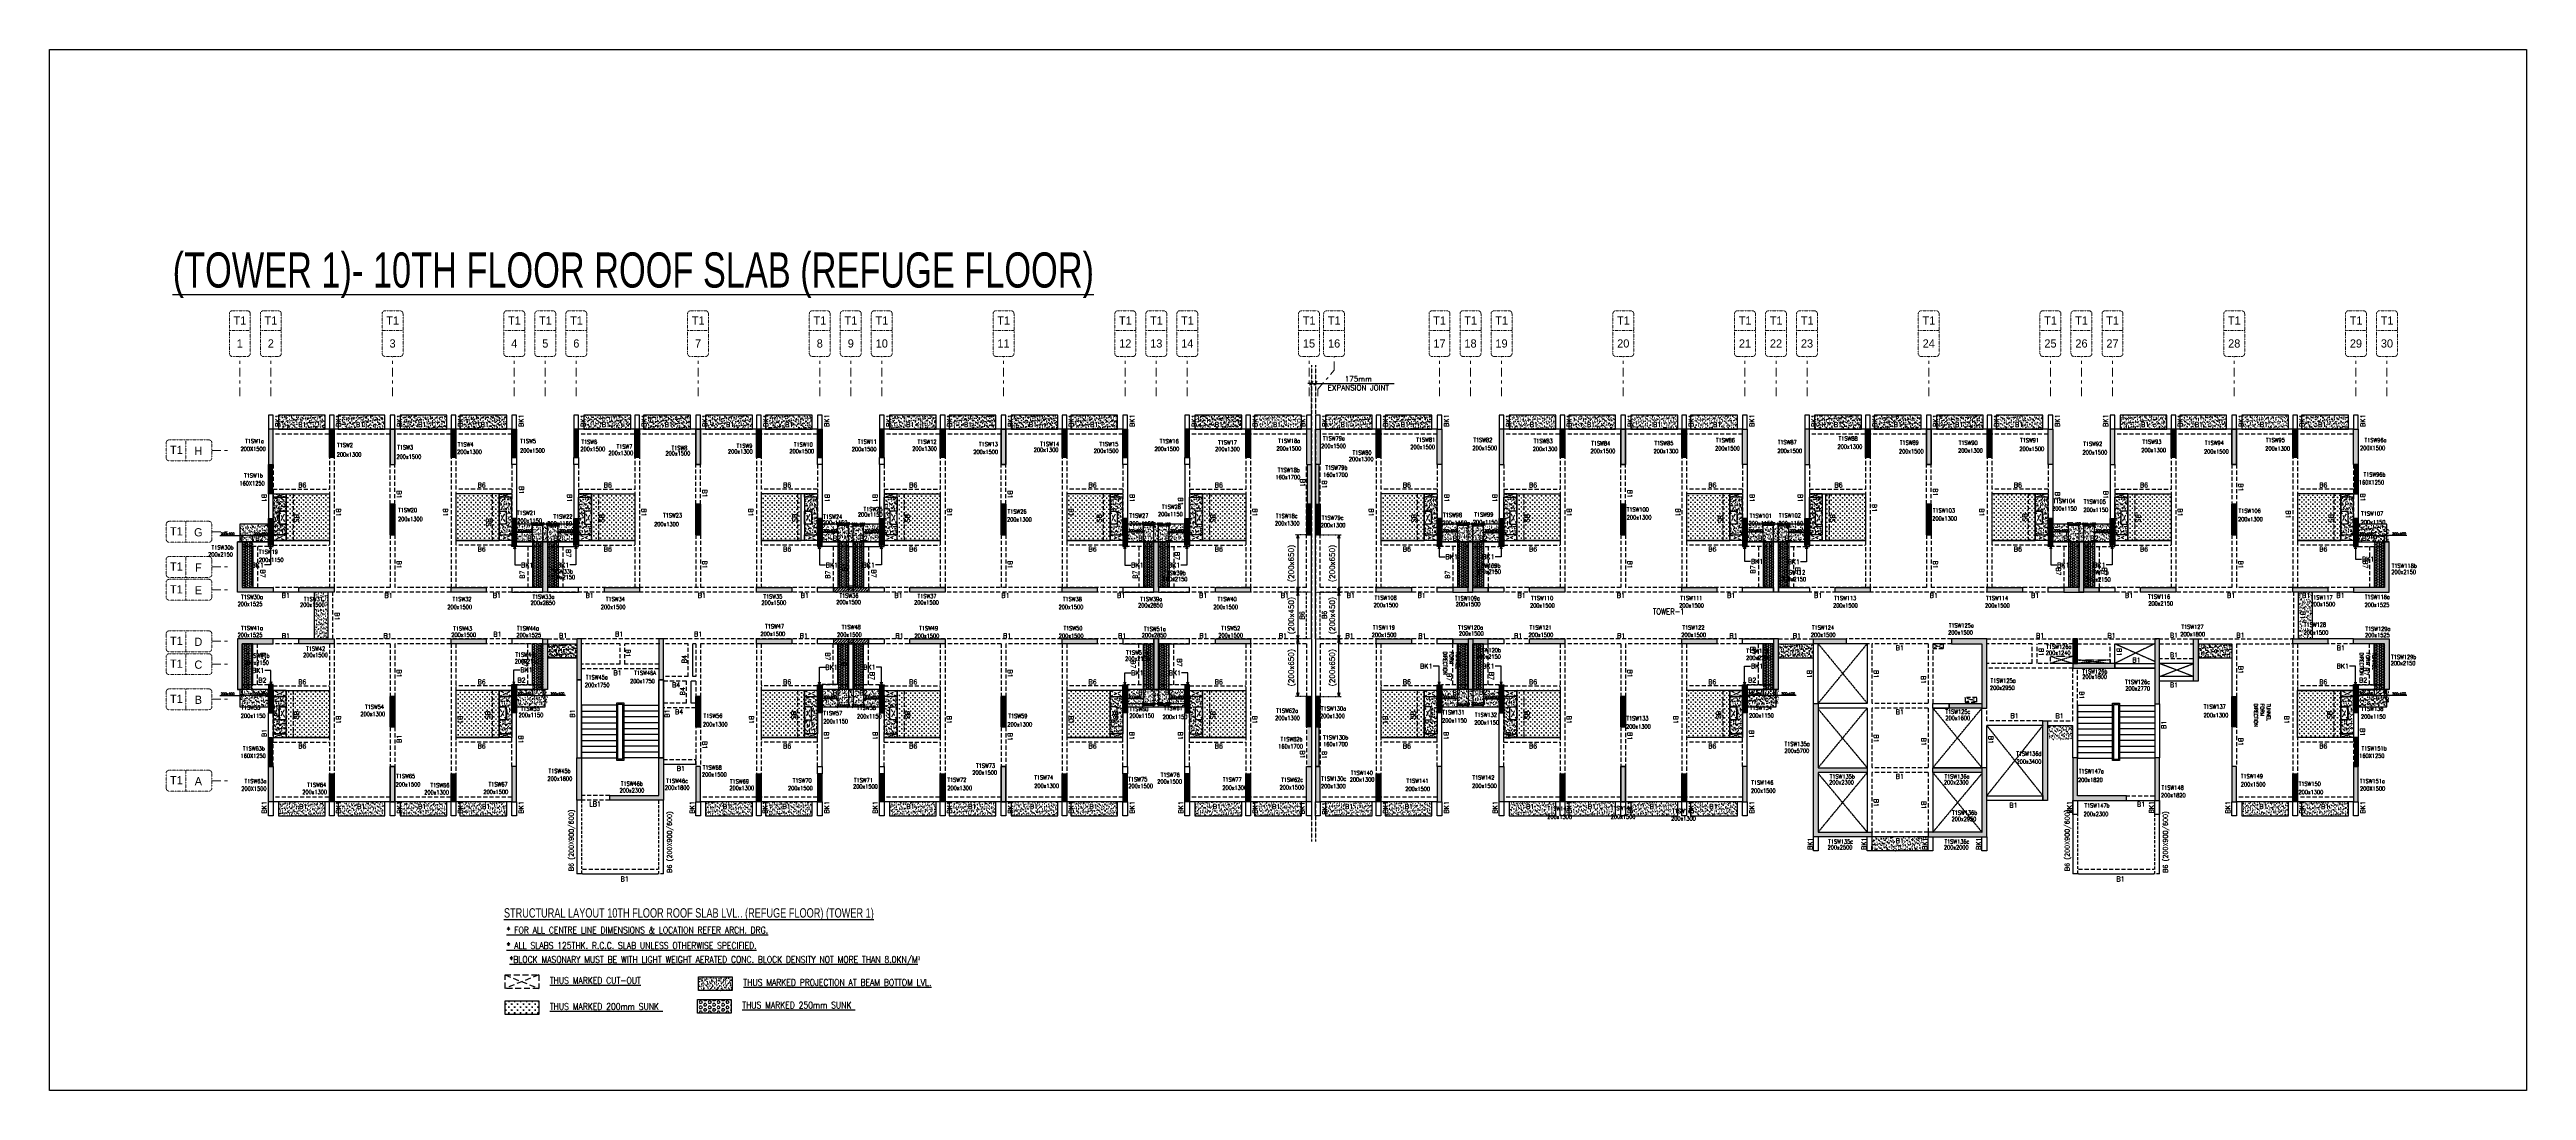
# Model space of a CAD drawing. Header units: millimetres. Extents: x 1078357 to 2594950, y -5122486 to -4636555.
# Drawn here: x 1919972 to 2025786, y -4681424 to -4636994 of the extents above; entities that cross this region are included whole.
import ezdxf
from ezdxf.enums import TextEntityAlignment as Align

# ---------------------------------------------------------------- set-up
doc = ezdxf.new("R2010")
doc.units = ezdxf.units.MM
doc.header["$PDMODE"] = 35
for name, pattern in [('CONTINOUS', [0]), ('DGN STYLE 7', [8.34, 3.75, -1.67, 1.25, -1.67]), ('DOT', [0.25, 0, -0.25]), ('HIDDEN', [0.375, 0.25, -0.125]), ('New Retail block$0$CONTINOUS', [0])]:
    doc.linetypes.add(name, pattern=pattern)
doc.layers.get('0').update_dxf_attribs({"lineweight": 0})
doc.layers.get('Defpoints').update_dxf_attribs({"lineweight": 0})
for name, color, linetype, lineweight in [('A-_ANOTDIMA_D-', 6, 'Continuous', 13), ('Boundary', 40, 'Continuous', 30), ('COL. NO.', 30, 'Continuous', 25), ('COL. SIZE', 7, 'Continuous', 25), ('DIM', 9, 'Continuous', 25), ('GRID LINE', 8, 'Continuous', 0), ('GRID NO', 8, 'DGN STYLE 7', 13), ('HATCH', 8, 'Continuous', 30), ('Origin', 40, 'Continuous', 30)]:
    doc.layers.add(name, color=color, linetype=linetype, lineweight=lineweight)
for name, color, linetype in [('B-200x325', 201, 'HIDDEN'), ('B-200x400', 44, 'HIDDEN'), ('DROP SLAB', 8, 'Continuous'), ('EXPANSION JOINT', 10, 'HIDDEN'), ('EXPANTION JOINT', 240, 'Continuous'), ('NON STR. RCC WALL', 6, 'Continuous'), ('S TEXT', 7, 'Continuous'), ('S-BEAM', 3, 'HIDDEN'), ('S-BEAM NO.', 6, 'Continuous'), ('S-COLUMN', 1, 'Continuous'), ('S-COLUMN_START', 4, 'Continuous'), ('S-CUTOUT', 8, 'HIDDEN'), ('S-DIM', 2, 'Continuous'), ('S-LEGEND', 7, 'Continuous'), ('S-SLAB-PROJECTION', 54, 'New Retail block$0$CONTINOUS'), ('S-STAIR', 31, 'Continuous'), ('SLAB FOLD', 8, 'Continuous'), ('TEXT', 7, 'Continuous')]:
    doc.layers.add(name, color=color, linetype=linetype)
doc.styles.add('Roman', font='romans')
doc.styles.add('ROMANS', font='romans.shx', dxfattribs={"width": 0.85})
doc.styles.add('SANSSERIF', font='sas_____.pfb')
doc.styles.get("Standard").update_dxf_attribs({"font": 'Adani Regular.ttf', "height": 500})
doc.dimstyles.new('HARESH', dxfattribs={"dimtxt": 150, "dimasz": 75, "dimexe": 0, "dimexo": 0, "dimgap": 25, "dimtad": 1, "dimdec": 0, "dimdsep": 46, "dimtxsty": 'Roman', "dimblk": 'OBLIQUE', "dimcen": 225, "dimdle": 25, "dimclrd": 2, "dimclre": 2, "dimclrt": 7, "dimadec": 8, "dimazin": 1, "dimtfac": 1, "dimtdec": 0, "dimtmove": 0, "dimatfit": 0, "dimfxl": 1, "dimlwd": -1, "dimlwe": -1, "dimarcsym": 0})
pattern_1 = [(37.4701541, (-976532.12, 9334366.43), (-4.7236114, 146.8264517), [0, -115.824, 0, -129.54, 0, -123.825]), (7.4701541, (-976532.12, 9334366.43), (134.9689868, 214.9772528), [0, -62.484, 0, -104.394, 0, -40.005]), (327.4701541, (-976625.84, 9334366.48), (237.2979035, 0.3075449), [0, -38.1, 0, -137.16, 0, -179.07]), (317.4701541, (-976625.84, 9334366.48), (229.1017424, 66.759465), [0, -19.05, 0, -89.916, 0, -102.87])]
pattern_2 = [(37.4701541, (-2073756.83, 14018385.62), (-4.72361136, 146.8264517), [0, -115.824, 0, -129.54, 0, -123.825]), (7.4701541, (-2073756.83, 14018385.62), (134.9689868, 214.9772528), [0, -62.484, 0, -104.394, 0, -40.005]), (327.4701541, (-2073850.56, 14018385.67), (237.2979035, 0.3075449), [0, -38.1, 0, -137.16, 0, -179.07]), (317.4701541, (-2073850.56, 14018385.67), (229.1017424, 66.759465), [0, -19.05, 0, -89.916, 0, -102.87])]
pattern_3 = [(45, (2865720.03, -9350020.79), (42.0949506, 154.3481521), [198.4375, -39.6875, 0, -39.6875])]
pattern_4 = [(37.4701541, (-2073756.74, 14018385.62), (-4.72361136, 146.8264517), [0, -115.824, 0, -129.54, 0, -123.825]), (7.4701541, (-2073756.74, 14018385.62), (134.9689868, 214.9772528), [0, -62.484, 0, -104.394, 0, -40.005]), (327.4701541, (-2073850.47, 14018385.67), (237.2979035, 0.3075449), [0, -38.1, 0, -137.16, 0, -179.07]), (317.4701541, (-2073850.47, 14018385.67), (229.1017424, 66.759465), [0, -19.05, 0, -89.916, 0, -102.87])]
pattern_5 = [(180, (1932026.365, -4471198.795), (-7e-15, -54.992613), [31.75, -63.5]), (300, (1932026.365, -4471198.795), (47.625, 27.496307), [31.75, -63.5]), (240, (1931994.615, -4471198.795), (47.625, -27.496307), [31.75, -63.5])]
pattern_6 = [(180.03079016, (-1335090.53, 9384502.61), (-95.1987999, -95.3011726), [47.625, -142.875]), (270.03079016, (-1335114.35, 9384526.41), (95.3011726, -95.1987999), [47.625, -142.875])]
pattern_7 = [(180.03079016, (-2432315.24, 14068521.8), (-95.1987999, -95.3011726), [47.625, -142.875]), (270.03079016, (-2432339.07, 14068545.6), (95.3011726, -95.1987999), [47.625, -142.875])]
pattern_8 = [(180, (-262423.066, 4896839.58), (-7e-15, -54.99261315), [31.75, -63.5]), (300, (-262423.066, 4896839.58), (47.625, 27.49630658), [31.75, -63.5]), (240, (-262454.816, 4896839.58), (47.625, -27.49630658), [31.75, -63.5])]
pattern_9 = [(37.47015413, (-3092306.78, 18702404.82), (-4.72361136, 146.8264517), [0, -115.824, 0, -129.54, 0, -123.825]), (7.4701541, (-3092306.78, 18702404.82), (134.9689868, 214.9772528), [0, -62.484, 0, -104.394, 0, -40.005]), (327.4701541, (-3092400.51, 18702404.87), (237.2979035, 0.3075449), [0, -38.1, 0, -137.16, 0, -179.07]), (317.4701541, (-3092400.5, 18702404.87), (229.1017424, 66.759465), [0, -19.05, 0, -89.916, 0, -102.87])]
pattern_10 = [(180, (834801.65, 212820.39), (-7e-15, -54.99261315), [31.75, -63.5]), (300, (834801.65, 212820.39), (47.625, 27.4963066), [31.75, -63.5]), (240, (834769.9, 212820.39), (47.625, -27.4963066), [31.75, -63.5])]
pattern_11 = [(37.47015413, (-4239567.65, 23610371.73), (-4.72361136, 146.8264517), [0, -115.824, 0, -129.54, 0, -123.825]), (7.4701541, (-4239567.65, 23610371.73), (134.9689868, 214.9772528), [0, -62.484, 0, -104.394, 0, -40.005]), (327.47015413, (-4239661.37, 23610371.78), (237.29790347, 0.3075449), [0, -38.1, 0, -137.16, 0, -179.07]), (317.4701541, (-4239661.37, 23610371.78), (229.1017424, 66.759465), [0, -19.05, 0, -89.916, 0, -102.87])]
pattern_12 = [(37.47015413, (-4239566.87, 23610371.66), (-4.72361136, 146.8264517), [0, -115.824, 0, -129.54, 0, -123.825]), (7.4701541, (-4239566.87, 23610371.66), (134.9689868, 214.9772528), [0, -62.484, 0, -104.394, 0, -40.005]), (327.47015413, (-4239660.6, 23610371.71), (237.29790347, 0.3075449), [0, -38.1, 0, -137.16, 0, -179.07]), (317.4701541, (-4239660.6, 23610371.7), (229.1017424, 66.759465), [0, -19.05, 0, -89.916, 0, -102.87])]

# ---------------------------------------------------------------- blocks, each defined once
blk = doc.blocks.new('_Oblique')
at = {"color": 0, "linetype": 'ByBlock', "lineweight": -2}
blk.add_line((-0.5, -0.5), (0.5, 0.5), dxfattribs=at)
blk = doc.blocks.new('*D1617')
at = {"layer": 'Defpoints', "color": 0, "linetype": 'CONTINOUS', "ltscale": 0.5, "transparency": 16777216}
for p in [(1974051, -4651190, 3), (1974051, -4651241), (1973877, -4653203, 0)]:
    blk.add_point(p, dxfattribs=at)
at = {"layer": 'EXPANTION JOINT', "color": 2, "linetype": 'CONTINOUS', "ltscale": 0.5, "transparency": 16777216}
for p, q in [((1973877, -4651241), (1973727, -4651241)), ((1973877, -4651241), (1974051, -4651241)), ((1974051, -4651241), (1977416, -4651241))]:
    blk.add_line(p, q, dxfattribs=at)
at = {"layer": 'EXPANTION JOINT', "color": 2, "linetype": 'DOT', "ltscale": 0.5, "transparency": 16777216}
for p, q in [((1973877, -4653203), (1973877, -4651141)), ((1974051, -4651190), (1974051, -4651341))]:
    blk.add_line(p, q, dxfattribs=at)
at = {"layer": 'EXPANTION JOINT', "color": 2, "linetype": 'CONTINOUS', "ltscale": 0.5, "transparency": 16777216, "xscale": 150, "yscale": 150, "zscale": 150}
blk.add_blockref('_Oblique', (1973877, -4651241), dxfattribs=at)
at = {"layer": 'EXPANTION JOINT', "color": 2, "linetype": 'CONTINOUS', "ltscale": 0.5, "transparency": 16777216, "xscale": 150, "yscale": 150, "zscale": 150, "rotation": 180}
blk.add_blockref('_Oblique', (1974051, -4651241), dxfattribs=at)
at = {"layer": 'EXPANTION JOINT', "color": 7, "linetype": 'CONTINOUS', "ltscale": 0.5, "transparency": 16777216, "char_height": 225, "attachment_point": 5, "style": 'Roman'}
for s, insert in [('EXPANSION JOINT ', (1975884, -4651428)), ('175mm', (1975884, -4651053))]:
    blk.add_mtext(s, dxfattribs=dict(at, insert=insert))
blk = doc.blocks.new('*D1618')
at = {"layer": 'Defpoints', "color": 0, "linetype": 'CONTINOUS', "ltscale": 0.5, "transparency": 16777216}
for p in [(1974051, -4651190, 3), (1974051, -4651241), (1973877, -4653203, 0)]:
    blk.add_point(p, dxfattribs=at)
at = {"layer": 'EXPANTION JOINT', "color": 2, "linetype": 'CONTINOUS', "ltscale": 0.5, "transparency": 16777216}
for p, q in [((1973877, -4651241), (1973727, -4651241)), ((1973877, -4651241), (1974051, -4651241)), ((1974051, -4651241), (1977416, -4651241))]:
    blk.add_line(p, q, dxfattribs=at)
at = {"layer": 'EXPANTION JOINT', "color": 2, "linetype": 'DOT', "ltscale": 0.5, "transparency": 16777216}
for p, q in [((1973877, -4653203), (1973877, -4651141)), ((1974051, -4651190), (1974051, -4651341))]:
    blk.add_line(p, q, dxfattribs=at)
at = {"layer": 'EXPANTION JOINT', "color": 2, "linetype": 'CONTINOUS', "ltscale": 0.5, "transparency": 16777216, "xscale": 150, "yscale": 150, "zscale": 150}
blk.add_blockref('_Oblique', (1973877, -4651241), dxfattribs=at)
at = {"layer": 'EXPANTION JOINT', "color": 2, "linetype": 'CONTINOUS', "ltscale": 0.5, "transparency": 16777216, "xscale": 150, "yscale": 150, "zscale": 150, "rotation": 180}
blk.add_blockref('_Oblique', (1974051, -4651241), dxfattribs=at)
at = {"layer": 'EXPANTION JOINT', "color": 7, "linetype": 'CONTINOUS', "ltscale": 0.5, "transparency": 16777216, "char_height": 225, "attachment_point": 5, "style": 'Roman'}
for s, insert in [('EXPANSION JOINT ', (1975884, -4651428)), ('175mm', (1975884, -4651053))]:
    blk.add_mtext(s, dxfattribs=dict(at, insert=insert))
blk = doc.blocks.new('_Open30')
at = {"color": 0, "linetype": 'ByBlock', "lineweight": -2}
for p, q in [((-1, 0.27), (0, 0)), ((0, 0), (-1, -0.27)), ((0, 0), (-1, 0))]:
    blk.add_line(p, q, dxfattribs=at)
blk = doc.blocks.new('*D1575')
at = {"layer": 'Defpoints', "color": 0, "linetype": 'CONTINOUS', "ltscale": 0.5, "transparency": 16777216}
for p in [(1973876, -4657704, 0), (1973302, -4660154), (1973876, -4660154, 0)]:
    blk.add_point(p, dxfattribs=at)
at = {"layer": 'S-DIM', "color": 2, "linetype": 'DOT', "ltscale": 0.5, "transparency": 16777216}
for p, q in [((1973876, -4657704), (1973202, -4657704)), ((1973876, -4660154), (1973202, -4660154))]:
    blk.add_line(p, q, dxfattribs=at)
at = {"layer": 'S-DIM', "color": 2, "linetype": 'CONTINOUS', "ltscale": 0.5, "transparency": 16777216}
blk.add_line((1973302, -4657854), (1973302, -4660004), dxfattribs=at)
at = {"layer": 'S-DIM', "color": 2, "linetype": 'CONTINOUS', "ltscale": 0.5, "transparency": 16777216, "xscale": 150, "yscale": 150, "zscale": 150}
for p, rotation in [((1973302, -4657704), 90), ((1973302, -4660154), 270)]:
    blk.add_blockref('_Open30', p, dxfattribs=dict(at, rotation=rotation))
at = {"layer": 'S-DIM', "color": 7, "linetype": 'CONTINOUS', "ltscale": 0.5, "transparency": 16777216, "insert": (1973056, -4658929), "char_height": 225, "attachment_point": 5, "rotation": 90, "style": 'Roman'}
blk.add_mtext('(200x650)', dxfattribs=at)
blk = doc.blocks.new('*D1576')
at = {"layer": 'Defpoints', "color": 0, "linetype": 'CONTINOUS', "ltscale": 0.5, "transparency": 16777216}
for p in [(1973302, -4662154), (1973876, -4662154, 0), (1973876, -4664604, 0)]:
    blk.add_point(p, dxfattribs=at)
at = {"layer": 'S-DIM', "color": 2, "linetype": 'DOT', "ltscale": 0.5, "transparency": 16777216}
for p, q in [((1973876, -4662154), (1973202, -4662154)), ((1973876, -4664604), (1973202, -4664604))]:
    blk.add_line(p, q, dxfattribs=at)
at = {"layer": 'S-DIM', "color": 2, "linetype": 'CONTINOUS', "ltscale": 0.5, "transparency": 16777216}
blk.add_line((1973302, -4664454), (1973302, -4662304), dxfattribs=at)
at = {"layer": 'S-DIM', "color": 2, "linetype": 'CONTINOUS', "ltscale": 0.5, "transparency": 16777216, "xscale": 150, "yscale": 150, "zscale": 150}
for p, rotation in [((1973302, -4662154), 90), ((1973302, -4664604), 270)]:
    blk.add_blockref('_Open30', p, dxfattribs=dict(at, rotation=rotation))
at = {"layer": 'S-DIM', "color": 7, "linetype": 'CONTINOUS', "ltscale": 0.5, "transparency": 16777216, "insert": (1973056, -4663379), "char_height": 225, "attachment_point": 5, "rotation": 90, "style": 'Roman'}
blk.add_mtext('(200x650)', dxfattribs=at)
blk = doc.blocks.new('*D1577')
at = {"layer": 'Defpoints', "color": 0, "linetype": 'CONTINOUS', "ltscale": 0.5, "transparency": 16777216}
for p in [(1973876, -4660154, 0), (1973302, -4662154), (1973876, -4662154, 0)]:
    blk.add_point(p, dxfattribs=at)
at = {"layer": 'S-DIM', "color": 2, "linetype": 'DOT', "ltscale": 0.5, "transparency": 16777216}
for p, q in [((1973876, -4660154), (1973202, -4660154)), ((1973876, -4662154), (1973202, -4662154))]:
    blk.add_line(p, q, dxfattribs=at)
at = {"layer": 'S-DIM', "color": 2, "linetype": 'CONTINOUS', "ltscale": 0.5, "transparency": 16777216}
blk.add_line((1973302, -4660304), (1973302, -4662004), dxfattribs=at)
at = {"layer": 'S-DIM', "color": 2, "linetype": 'CONTINOUS', "ltscale": 0.5, "transparency": 16777216, "xscale": 150, "yscale": 150, "zscale": 150}
for p, rotation in [((1973302, -4660154), 90), ((1973302, -4662154), 270)]:
    blk.add_blockref('_Open30', p, dxfattribs=dict(at, rotation=rotation))
at = {"layer": 'S-DIM', "color": 7, "linetype": 'CONTINOUS', "ltscale": 0.5, "transparency": 16777216, "insert": (1973056, -4661154), "char_height": 225, "attachment_point": 5, "rotation": 90, "style": 'Roman'}
blk.add_mtext('(200x450)', dxfattribs=at)
blk = doc.blocks.new('*D1578')
at = {"layer": 'Defpoints', "color": 0, "linetype": 'CONTINOUS', "ltscale": 0.5, "transparency": 16777216}
for p in [(1974051, -4657704, 0), (1974051, -4660154, 0), (1975049, -4660154)]:
    blk.add_point(p, dxfattribs=at)
at = {"layer": 'S-DIM', "color": 2, "linetype": 'DOT', "ltscale": 0.5, "transparency": 16777216}
for p, q in [((1974051, -4657704), (1975149, -4657704)), ((1974051, -4660154), (1975149, -4660154))]:
    blk.add_line(p, q, dxfattribs=at)
at = {"layer": 'S-DIM', "color": 2, "linetype": 'CONTINOUS', "ltscale": 0.5, "transparency": 16777216}
blk.add_line((1975049, -4657854), (1975049, -4660004), dxfattribs=at)
at = {"layer": 'S-DIM', "color": 2, "linetype": 'CONTINOUS', "ltscale": 0.5, "transparency": 16777216, "xscale": 150, "yscale": 150, "zscale": 150}
for p, rotation in [((1975049, -4657704), 90), ((1975049, -4660154), 270)]:
    blk.add_blockref('_Open30', p, dxfattribs=dict(at, rotation=rotation))
at = {"layer": 'S-DIM', "color": 7, "linetype": 'CONTINOUS', "ltscale": 0.5, "transparency": 16777216, "insert": (1974802, -4658929), "char_height": 225, "attachment_point": 5, "rotation": 90, "style": 'Roman'}
blk.add_mtext('(200x650)', dxfattribs=at)
blk = doc.blocks.new('*D1579')
at = {"layer": 'Defpoints', "color": 0, "linetype": 'CONTINOUS', "ltscale": 0.5, "transparency": 16777216}
for p in [(1974051, -4662154, 0), (1975049, -4662154), (1974051, -4664604, 0)]:
    blk.add_point(p, dxfattribs=at)
at = {"layer": 'S-DIM', "color": 2, "linetype": 'DOT', "ltscale": 0.5, "transparency": 16777216}
for p, q in [((1974051, -4662154), (1975149, -4662154)), ((1974051, -4664604), (1975149, -4664604))]:
    blk.add_line(p, q, dxfattribs=at)
at = {"layer": 'S-DIM', "color": 2, "linetype": 'CONTINOUS', "ltscale": 0.5, "transparency": 16777216}
blk.add_line((1975049, -4664454), (1975049, -4662304), dxfattribs=at)
at = {"layer": 'S-DIM', "color": 2, "linetype": 'CONTINOUS', "ltscale": 0.5, "transparency": 16777216, "xscale": 150, "yscale": 150, "zscale": 150}
for p, rotation in [((1975049, -4662154), 90), ((1975049, -4664604), 270)]:
    blk.add_blockref('_Open30', p, dxfattribs=dict(at, rotation=rotation))
at = {"layer": 'S-DIM', "color": 7, "linetype": 'CONTINOUS', "ltscale": 0.5, "transparency": 16777216, "insert": (1974802, -4663379), "char_height": 225, "attachment_point": 5, "rotation": 90, "style": 'Roman'}
blk.add_mtext('(200x650)', dxfattribs=at)
blk = doc.blocks.new('*D1580')
at = {"layer": 'Defpoints', "color": 0, "linetype": 'CONTINOUS', "ltscale": 0.5, "transparency": 16777216}
for p in [(1974051, -4660154, 0), (1974051, -4662154, 0), (1975049, -4662154)]:
    blk.add_point(p, dxfattribs=at)
at = {"layer": 'S-DIM', "color": 2, "linetype": 'DOT', "ltscale": 0.5, "transparency": 16777216}
for p, q in [((1974051, -4660154), (1975149, -4660154)), ((1974051, -4662154), (1975149, -4662154))]:
    blk.add_line(p, q, dxfattribs=at)
at = {"layer": 'S-DIM', "color": 2, "linetype": 'CONTINOUS', "ltscale": 0.5, "transparency": 16777216}
blk.add_line((1975049, -4660304), (1975049, -4662004), dxfattribs=at)
at = {"layer": 'S-DIM', "color": 2, "linetype": 'CONTINOUS', "ltscale": 0.5, "transparency": 16777216, "xscale": 150, "yscale": 150, "zscale": 150}
for p, rotation in [((1975049, -4660154), 90), ((1975049, -4662154), 270)]:
    blk.add_blockref('_Open30', p, dxfattribs=dict(at, rotation=rotation))
at = {"layer": 'S-DIM', "color": 7, "linetype": 'CONTINOUS', "ltscale": 0.5, "transparency": 16777216, "insert": (1974802, -4661154), "char_height": 225, "attachment_point": 5, "rotation": 90, "style": 'Roman'}
blk.add_mtext('(200x450)', dxfattribs=at)
blk = doc.blocks.new('*D1335')
at = {"layer": 'Defpoints', "color": 0, "ltscale": 700, "transparency": 16777216}
for p in [(1940601, -4657309), (1940601, -4658004, 0), (1941051, -4658004, 0)]:
    blk.add_point(p, dxfattribs=at)
at = {"layer": 'DIM', "color": 2, "ltscale": 700, "transparency": 16777216}
for p, q in [((1941076, -4657309), (1940576, -4657309)), ((1940601, -4658004), (1940601, -4657309)), ((1941051, -4658004), (1941051, -4657309))]:
    blk.add_line(p, q, dxfattribs=at)
at = {"layer": 'DIM', "color": 2, "ltscale": 700, "transparency": 16777216, "xscale": 75, "yscale": 75, "zscale": 75, "rotation": 180}
blk.add_blockref('_Oblique', (1940601, -4657309), dxfattribs=at)
at = {"layer": 'DIM', "color": 2, "ltscale": 700, "transparency": 16777216, "xscale": 75, "yscale": 75, "zscale": 75}
blk.add_blockref('_Oblique', (1941051, -4657309), dxfattribs=at)
at = {"layer": 'DIM', "color": 7, "ltscale": 700, "transparency": 16777216, "insert": (1940826, -4657234), "char_height": 150, "attachment_point": 5, "style": 'Roman'}
blk.add_mtext('{\\H0.666667x;200x400}', dxfattribs=at)
blk = doc.blocks.new('*D1336')
at = {"layer": 'Defpoints', "color": 0, "ltscale": 700, "transparency": 16777216}
for p in [(1939926, -4657602), (1939926, -4658004, 0), (1940601, -4658004, 0)]:
    blk.add_point(p, dxfattribs=at)
at = {"layer": 'DIM', "color": 2, "ltscale": 700, "transparency": 16777216}
for p, q in [((1940626, -4657602), (1939901, -4657602)), ((1939926, -4658004), (1939926, -4657602)), ((1940601, -4658004), (1940601, -4657602))]:
    blk.add_line(p, q, dxfattribs=at)
at = {"layer": 'DIM', "color": 2, "ltscale": 700, "transparency": 16777216, "xscale": 75, "yscale": 75, "zscale": 75, "rotation": 180}
blk.add_blockref('_Oblique', (1939926, -4657602), dxfattribs=at)
at = {"layer": 'DIM', "color": 2, "ltscale": 700, "transparency": 16777216, "xscale": 75, "yscale": 75, "zscale": 75}
blk.add_blockref('_Oblique', (1940601, -4657602), dxfattribs=at)
at = {"layer": 'DIM', "color": 7, "ltscale": 700, "transparency": 16777216, "insert": (1940264, -4657527), "char_height": 150, "attachment_point": 5, "style": 'Roman'}
blk.add_mtext('{\\H0.666667x;200x650}', dxfattribs=at)
blk = doc.blocks.new('*D1337')
at = {"layer": 'Defpoints', "color": 0, "ltscale": 700, "transparency": 16777216}
for p in [(1941701, -4657327), (1941251, -4658004, 0), (1941701, -4658004, 0)]:
    blk.add_point(p, dxfattribs=at)
at = {"layer": 'DIM', "color": 2, "ltscale": 700, "transparency": 16777216}
for p, q in [((1941226, -4657327), (1941726, -4657327)), ((1941251, -4658004), (1941251, -4657327)), ((1941701, -4658004), (1941701, -4657327))]:
    blk.add_line(p, q, dxfattribs=at)
at = {"layer": 'DIM', "color": 2, "ltscale": 700, "transparency": 16777216, "xscale": 75, "yscale": 75, "zscale": 75, "rotation": 180}
blk.add_blockref('_Oblique', (1941251, -4657327), dxfattribs=at)
at = {"layer": 'DIM', "color": 2, "ltscale": 700, "transparency": 16777216, "xscale": 75, "yscale": 75, "zscale": 75}
blk.add_blockref('_Oblique', (1941701, -4657327), dxfattribs=at)
at = {"layer": 'DIM', "color": 7, "ltscale": 700, "transparency": 16777216, "insert": (1941476, -4657252), "char_height": 150, "attachment_point": 5, "style": 'Roman'}
blk.add_mtext('{\\H0.666667x;200x400}', dxfattribs=at)
blk = doc.blocks.new('*D1338')
at = {"layer": 'Defpoints', "color": 0, "ltscale": 700, "transparency": 16777216}
for p in [(1942376, -4657604), (1941701, -4658004, 0), (1942376, -4658004, 0)]:
    blk.add_point(p, dxfattribs=at)
at = {"layer": 'DIM', "color": 2, "ltscale": 700, "transparency": 16777216}
for p, q in [((1941676, -4657604), (1942401, -4657604)), ((1941701, -4658004), (1941701, -4657604)), ((1942376, -4658004), (1942376, -4657604))]:
    blk.add_line(p, q, dxfattribs=at)
at = {"layer": 'DIM', "color": 2, "ltscale": 700, "transparency": 16777216, "xscale": 75, "yscale": 75, "zscale": 75, "rotation": 180}
blk.add_blockref('_Oblique', (1941701, -4657604), dxfattribs=at)
at = {"layer": 'DIM', "color": 2, "ltscale": 700, "transparency": 16777216, "xscale": 75, "yscale": 75, "zscale": 75}
blk.add_blockref('_Oblique', (1942376, -4657604), dxfattribs=at)
at = {"layer": 'DIM', "color": 7, "ltscale": 700, "transparency": 16777216, "insert": (1942039, -4657529), "char_height": 150, "attachment_point": 5, "style": 'Roman'}
blk.add_mtext('{\\H0.666667x;200x650}', dxfattribs=at)
blk = doc.blocks.new('*D1339')
at = {"layer": 'Defpoints', "color": 0, "ltscale": 700, "transparency": 16777216}
for p in [(1928201, -4657738), (1928201, -4658004, 0), (1928651, -4658004, 0)]:
    blk.add_point(p, dxfattribs=at)
at = {"layer": 'DIM', "color": 2, "ltscale": 700, "transparency": 16777216}
for p, q in [((1927245, -4657738), (1928201, -4657738)), ((1928201, -4657738), (1928126, -4657738)), ((1928201, -4658004), (1928201, -4657738)), ((1928651, -4657738), (1928201, -4657738)), ((1928651, -4657738), (1928201, -4657738)), ((1928651, -4658004), (1928651, -4657738)), ((1928651, -4657738), (1928726, -4657738))]:
    blk.add_line(p, q, dxfattribs=at)
at = {"layer": 'DIM', "color": 2, "ltscale": 700, "transparency": 16777216, "xscale": 75, "yscale": 75, "zscale": 75}
blk.add_blockref('_Oblique', (1928201, -4657738), dxfattribs=at)
at = {"layer": 'DIM', "color": 2, "ltscale": 700, "transparency": 16777216, "xscale": 75, "yscale": 75, "zscale": 75, "rotation": 180}
blk.add_blockref('_Oblique', (1928651, -4657738), dxfattribs=at)
at = {"layer": 'DIM', "color": 7, "ltscale": 700, "transparency": 16777216, "insert": (1927582, -4657663), "char_height": 150, "attachment_point": 5, "style": 'Roman'}
blk.add_mtext('{\\H0.666667x;200x400}', dxfattribs=at)
blk = doc.blocks.new('*D1340')
at = {"layer": 'Defpoints', "color": 0, "ltscale": 700, "transparency": 16777216}
for p in [(1929326, -4657738), (1928651, -4658004), (1929326, -4658004, 0)]:
    blk.add_point(p, dxfattribs=at)
at = {"layer": 'DIM', "color": 2, "ltscale": 700, "transparency": 16777216}
for p, q in [((1928626, -4657738), (1929351, -4657738)), ((1928651, -4658004), (1928651, -4657738)), ((1929326, -4658004), (1929326, -4657738))]:
    blk.add_line(p, q, dxfattribs=at)
at = {"layer": 'DIM', "color": 2, "ltscale": 700, "transparency": 16777216, "xscale": 75, "yscale": 75, "zscale": 75, "rotation": 180}
blk.add_blockref('_Oblique', (1928651, -4657738), dxfattribs=at)
at = {"layer": 'DIM', "color": 2, "ltscale": 700, "transparency": 16777216, "xscale": 75, "yscale": 75, "zscale": 75}
blk.add_blockref('_Oblique', (1929326, -4657738), dxfattribs=at)
at = {"layer": 'DIM', "color": 7, "ltscale": 700, "transparency": 16777216, "insert": (1928989, -4657663), "char_height": 150, "attachment_point": 5, "style": 'Roman'}
blk.add_mtext('{\\H0.666667x;200x650}', dxfattribs=at)
blk = doc.blocks.new('*D1341')
at = {"layer": 'Defpoints', "color": 0, "ltscale": 700, "transparency": 16777216}
for p in [(1953651, -4657309), (1953651, -4658004, 0), (1954101, -4658004, 0)]:
    blk.add_point(p, dxfattribs=at)
at = {"layer": 'DIM', "color": 2, "ltscale": 700, "transparency": 16777216}
for p, q in [((1954126, -4657309), (1953626, -4657309)), ((1953651, -4658004), (1953651, -4657309)), ((1954101, -4658004), (1954101, -4657309))]:
    blk.add_line(p, q, dxfattribs=at)
at = {"layer": 'DIM', "color": 2, "ltscale": 700, "transparency": 16777216, "xscale": 75, "yscale": 75, "zscale": 75, "rotation": 180}
blk.add_blockref('_Oblique', (1953651, -4657309), dxfattribs=at)
at = {"layer": 'DIM', "color": 2, "ltscale": 700, "transparency": 16777216, "xscale": 75, "yscale": 75, "zscale": 75}
blk.add_blockref('_Oblique', (1954101, -4657309), dxfattribs=at)
at = {"layer": 'DIM', "color": 7, "ltscale": 700, "transparency": 16777216, "insert": (1953876, -4657234), "char_height": 150, "attachment_point": 5, "style": 'Roman'}
blk.add_mtext('{\\H0.666667x;200x400}', dxfattribs=at)
blk = doc.blocks.new('*D1342')
at = {"layer": 'Defpoints', "color": 0, "ltscale": 700, "transparency": 16777216}
for p in [(1952976, -4657602), (1952976, -4658004, 0), (1953651, -4658004, 0)]:
    blk.add_point(p, dxfattribs=at)
at = {"layer": 'DIM', "color": 2, "ltscale": 700, "transparency": 16777216}
for p, q in [((1953676, -4657602), (1952951, -4657602)), ((1952976, -4658004), (1952976, -4657602)), ((1953651, -4658004), (1953651, -4657602))]:
    blk.add_line(p, q, dxfattribs=at)
at = {"layer": 'DIM', "color": 2, "ltscale": 700, "transparency": 16777216, "xscale": 75, "yscale": 75, "zscale": 75, "rotation": 180}
blk.add_blockref('_Oblique', (1952976, -4657602), dxfattribs=at)
at = {"layer": 'DIM', "color": 2, "ltscale": 700, "transparency": 16777216, "xscale": 75, "yscale": 75, "zscale": 75}
blk.add_blockref('_Oblique', (1953651, -4657602), dxfattribs=at)
at = {"layer": 'DIM', "color": 7, "ltscale": 700, "transparency": 16777216, "insert": (1953314, -4657527), "char_height": 150, "attachment_point": 5, "style": 'Roman'}
blk.add_mtext('{\\H0.666667x;200x650}', dxfattribs=at)
blk = doc.blocks.new('*D1343')
at = {"layer": 'Defpoints', "color": 0, "ltscale": 700, "transparency": 16777216}
for p in [(1954751, -4657327), (1954301, -4658004, 0), (1954751, -4658004, 0)]:
    blk.add_point(p, dxfattribs=at)
at = {"layer": 'DIM', "color": 2, "ltscale": 700, "transparency": 16777216}
for p, q in [((1954276, -4657327), (1954776, -4657327)), ((1954301, -4658004), (1954301, -4657327)), ((1954751, -4658004), (1954751, -4657327))]:
    blk.add_line(p, q, dxfattribs=at)
at = {"layer": 'DIM', "color": 2, "ltscale": 700, "transparency": 16777216, "xscale": 75, "yscale": 75, "zscale": 75, "rotation": 180}
blk.add_blockref('_Oblique', (1954301, -4657327), dxfattribs=at)
at = {"layer": 'DIM', "color": 2, "ltscale": 700, "transparency": 16777216, "xscale": 75, "yscale": 75, "zscale": 75}
blk.add_blockref('_Oblique', (1954751, -4657327), dxfattribs=at)
at = {"layer": 'DIM', "color": 7, "ltscale": 700, "transparency": 16777216, "insert": (1954526, -4657252), "char_height": 150, "attachment_point": 5, "style": 'Roman'}
blk.add_mtext('{\\H0.666667x;200x400}', dxfattribs=at)
blk = doc.blocks.new('*D1344')
at = {"layer": 'Defpoints', "color": 0, "ltscale": 700, "transparency": 16777216}
for p in [(1955426, -4657604), (1954751, -4658004, 0), (1955426, -4658004, 0)]:
    blk.add_point(p, dxfattribs=at)
at = {"layer": 'DIM', "color": 2, "ltscale": 700, "transparency": 16777216}
for p, q in [((1954726, -4657604), (1955451, -4657604)), ((1954751, -4658004), (1954751, -4657604)), ((1955426, -4658004), (1955426, -4657604))]:
    blk.add_line(p, q, dxfattribs=at)
at = {"layer": 'DIM', "color": 2, "ltscale": 700, "transparency": 16777216, "xscale": 75, "yscale": 75, "zscale": 75, "rotation": 180}
blk.add_blockref('_Oblique', (1954751, -4657604), dxfattribs=at)
at = {"layer": 'DIM', "color": 2, "ltscale": 700, "transparency": 16777216, "xscale": 75, "yscale": 75, "zscale": 75}
blk.add_blockref('_Oblique', (1955426, -4657604), dxfattribs=at)
at = {"layer": 'DIM', "color": 7, "ltscale": 700, "transparency": 16777216, "insert": (1955089, -4657529), "char_height": 150, "attachment_point": 5, "style": 'Roman'}
blk.add_mtext('{\\H0.666667x;200x650}', dxfattribs=at)
blk = doc.blocks.new('*D1345')
at = {"layer": 'Defpoints', "color": 0, "ltscale": 700, "transparency": 16777216}
for p in [(2019726, -4657738), (2019276, -4658004, 0), (2019726, -4658004, 0)]:
    blk.add_point(p, dxfattribs=at)
at = {"layer": 'DIM', "color": 2, "ltscale": 700, "transparency": 16777216}
for p, q in [((2019276, -4657738), (2019201, -4657738)), ((2019276, -4658004), (2019276, -4657738)), ((2019276, -4657738), (2019726, -4657738)), ((2019276, -4657738), (2019726, -4657738)), ((2019726, -4658004), (2019726, -4657738)), ((2019726, -4657738), (2019801, -4657738)), ((2020682, -4657738), (2019726, -4657738))]:
    blk.add_line(p, q, dxfattribs=at)
at = {"layer": 'DIM', "color": 2, "ltscale": 700, "transparency": 16777216, "xscale": 75, "yscale": 75, "zscale": 75}
blk.add_blockref('_Oblique', (2019276, -4657738), dxfattribs=at)
at = {"layer": 'DIM', "color": 2, "ltscale": 700, "transparency": 16777216, "xscale": 75, "yscale": 75, "zscale": 75, "rotation": 180}
blk.add_blockref('_Oblique', (2019726, -4657738), dxfattribs=at)
at = {"layer": 'DIM', "color": 7, "ltscale": 700, "transparency": 16777216, "insert": (2020345, -4657663), "char_height": 150, "attachment_point": 5, "style": 'Roman'}
blk.add_mtext('{\\H0.666667x;200x400}', dxfattribs=at)
blk = doc.blocks.new('*D1346')
at = {"layer": 'Defpoints', "color": 0, "ltscale": 700, "transparency": 16777216}
for p in [(2018601, -4657738), (2018601, -4658004, 0), (2019276, -4658004)]:
    blk.add_point(p, dxfattribs=at)
at = {"layer": 'DIM', "color": 2, "ltscale": 700, "transparency": 16777216}
for p, q in [((2019301, -4657738), (2018576, -4657738)), ((2018601, -4658004), (2018601, -4657738)), ((2019276, -4658004), (2019276, -4657738))]:
    blk.add_line(p, q, dxfattribs=at)
at = {"layer": 'DIM', "color": 2, "ltscale": 700, "transparency": 16777216, "xscale": 75, "yscale": 75, "zscale": 75, "rotation": 180}
blk.add_blockref('_Oblique', (2018601, -4657738), dxfattribs=at)
at = {"layer": 'DIM', "color": 2, "ltscale": 700, "transparency": 16777216, "xscale": 75, "yscale": 75, "zscale": 75}
blk.add_blockref('_Oblique', (2019276, -4657738), dxfattribs=at)
at = {"layer": 'DIM', "color": 7, "ltscale": 700, "transparency": 16777216, "insert": (2018938, -4657663), "char_height": 150, "attachment_point": 5, "style": 'Roman'}
blk.add_mtext('{\\H0.666667x;200x650}', dxfattribs=at)
blk = doc.blocks.new('*D1347')
at = {"layer": 'Defpoints', "color": 0, "ltscale": 700, "transparency": 16777216}
for p in [(1953651, -4664304, 0), (1953651, -4665054), (1954101, -4664304, 0)]:
    blk.add_point(p, dxfattribs=at)
at = {"layer": 'DIM', "color": 2, "ltscale": 700, "transparency": 16777216}
for p, q in [((1954126, -4665054), (1953626, -4665054)), ((1953651, -4664304), (1953651, -4665054)), ((1954101, -4664304), (1954101, -4665054))]:
    blk.add_line(p, q, dxfattribs=at)
at = {"layer": 'DIM', "color": 2, "ltscale": 700, "transparency": 16777216, "xscale": 75, "yscale": 75, "zscale": 75, "rotation": 180}
blk.add_blockref('_Oblique', (1953651, -4665054), dxfattribs=at)
at = {"layer": 'DIM', "color": 2, "ltscale": 700, "transparency": 16777216, "xscale": 75, "yscale": 75, "zscale": 75}
blk.add_blockref('_Oblique', (1954101, -4665054), dxfattribs=at)
at = {"layer": 'DIM', "color": 7, "ltscale": 700, "transparency": 16777216, "insert": (1953876, -4664979), "char_height": 150, "attachment_point": 5, "style": 'Roman'}
blk.add_mtext('{\\H0.666667x;200x400}', dxfattribs=at)
blk = doc.blocks.new('*D1348')
at = {"layer": 'Defpoints', "color": 0, "ltscale": 700, "transparency": 16777216}
for p in [(1952976, -4664304, 0), (1952976, -4664706), (1953651, -4664304, 0)]:
    blk.add_point(p, dxfattribs=at)
at = {"layer": 'DIM', "color": 2, "ltscale": 700, "transparency": 16777216}
for p, q in [((1953676, -4664706), (1952951, -4664706)), ((1952976, -4664304), (1952976, -4664706)), ((1953651, -4664304), (1953651, -4664706))]:
    blk.add_line(p, q, dxfattribs=at)
at = {"layer": 'DIM', "color": 2, "ltscale": 700, "transparency": 16777216, "xscale": 75, "yscale": 75, "zscale": 75, "rotation": 180}
blk.add_blockref('_Oblique', (1952976, -4664706), dxfattribs=at)
at = {"layer": 'DIM', "color": 2, "ltscale": 700, "transparency": 16777216, "xscale": 75, "yscale": 75, "zscale": 75}
blk.add_blockref('_Oblique', (1953651, -4664706), dxfattribs=at)
at = {"layer": 'DIM', "color": 7, "ltscale": 700, "transparency": 16777216, "insert": (1953314, -4664631), "char_height": 150, "attachment_point": 5, "style": 'Roman'}
blk.add_mtext('{\\H0.666667x;200x650}', dxfattribs=at)
blk = doc.blocks.new('*D1349')
at = {"layer": 'Defpoints', "color": 0, "ltscale": 700, "transparency": 16777216}
for p in [(1954301, -4664304, 0), (1954751, -4664304, 0), (1954751, -4665054)]:
    blk.add_point(p, dxfattribs=at)
at = {"layer": 'DIM', "color": 2, "ltscale": 700, "transparency": 16777216}
for p, q in [((1954276, -4665054), (1954776, -4665054)), ((1954301, -4664304), (1954301, -4665054)), ((1954751, -4664304), (1954751, -4665054))]:
    blk.add_line(p, q, dxfattribs=at)
at = {"layer": 'DIM', "color": 2, "ltscale": 700, "transparency": 16777216, "xscale": 75, "yscale": 75, "zscale": 75, "rotation": 180}
blk.add_blockref('_Oblique', (1954301, -4665054), dxfattribs=at)
at = {"layer": 'DIM', "color": 2, "ltscale": 700, "transparency": 16777216, "xscale": 75, "yscale": 75, "zscale": 75}
blk.add_blockref('_Oblique', (1954751, -4665054), dxfattribs=at)
at = {"layer": 'DIM', "color": 7, "ltscale": 700, "transparency": 16777216, "insert": (1954526, -4664979), "char_height": 150, "attachment_point": 5, "style": 'Roman'}
blk.add_mtext('{\\H0.666667x;200x400}', dxfattribs=at)
blk = doc.blocks.new('*D1350')
at = {"layer": 'Defpoints', "color": 0, "ltscale": 700, "transparency": 16777216}
for p in [(1954751, -4664304, 0), (1955426, -4664304, 0), (1955426, -4664704)]:
    blk.add_point(p, dxfattribs=at)
at = {"layer": 'DIM', "color": 2, "ltscale": 700, "transparency": 16777216}
for p, q in [((1954726, -4664704), (1955451, -4664704)), ((1954751, -4664304), (1954751, -4664704)), ((1955426, -4664304), (1955426, -4664704))]:
    blk.add_line(p, q, dxfattribs=at)
at = {"layer": 'DIM', "color": 2, "ltscale": 700, "transparency": 16777216, "xscale": 75, "yscale": 75, "zscale": 75, "rotation": 180}
blk.add_blockref('_Oblique', (1954751, -4664704), dxfattribs=at)
at = {"layer": 'DIM', "color": 2, "ltscale": 700, "transparency": 16777216, "xscale": 75, "yscale": 75, "zscale": 75}
blk.add_blockref('_Oblique', (1955426, -4664704), dxfattribs=at)
at = {"layer": 'DIM', "color": 7, "ltscale": 700, "transparency": 16777216, "insert": (1955089, -4664629), "char_height": 150, "attachment_point": 5, "style": 'Roman'}
blk.add_mtext('{\\H0.666667x;200x650}', dxfattribs=at)
blk = doc.blocks.new('*D1351')
at = {"layer": 'Defpoints', "color": 0, "ltscale": 700, "transparency": 16777216}
for p in [(1928201, -4664304, 0), (1928201, -4664570), (1928651, -4664304, 0)]:
    blk.add_point(p, dxfattribs=at)
at = {"layer": 'DIM', "color": 2, "ltscale": 700, "transparency": 16777216}
for p, q in [((1927245, -4664570), (1928201, -4664570)), ((1928201, -4664570), (1928126, -4664570)), ((1928201, -4664304), (1928201, -4664570)), ((1928651, -4664570), (1928201, -4664570)), ((1928651, -4664570), (1928201, -4664570)), ((1928651, -4664304), (1928651, -4664570)), ((1928651, -4664570), (1928726, -4664570))]:
    blk.add_line(p, q, dxfattribs=at)
at = {"layer": 'DIM', "color": 2, "ltscale": 700, "transparency": 16777216, "xscale": 75, "yscale": 75, "zscale": 75}
blk.add_blockref('_Oblique', (1928201, -4664570), dxfattribs=at)
at = {"layer": 'DIM', "color": 2, "ltscale": 700, "transparency": 16777216, "xscale": 75, "yscale": 75, "zscale": 75, "rotation": 180}
blk.add_blockref('_Oblique', (1928651, -4664570), dxfattribs=at)
at = {"layer": 'DIM', "color": 7, "ltscale": 700, "transparency": 16777216, "insert": (1927582, -4664495), "char_height": 150, "attachment_point": 5, "style": 'Roman'}
blk.add_mtext('{\\H0.666667x;200x400}', dxfattribs=at)
blk = doc.blocks.new('*D1352')
at = {"layer": 'Defpoints', "color": 0, "ltscale": 700, "transparency": 16777216}
for p in [(1928651, -4664304), (1929326, -4664304, 0), (1929326, -4664570)]:
    blk.add_point(p, dxfattribs=at)
at = {"layer": 'DIM', "color": 2, "ltscale": 700, "transparency": 16777216}
for p, q in [((1928626, -4664570), (1929351, -4664570)), ((1928651, -4664304), (1928651, -4664570)), ((1929326, -4664304), (1929326, -4664570))]:
    blk.add_line(p, q, dxfattribs=at)
at = {"layer": 'DIM', "color": 2, "ltscale": 700, "transparency": 16777216, "xscale": 75, "yscale": 75, "zscale": 75, "rotation": 180}
blk.add_blockref('_Oblique', (1928651, -4664570), dxfattribs=at)
at = {"layer": 'DIM', "color": 2, "ltscale": 700, "transparency": 16777216, "xscale": 75, "yscale": 75, "zscale": 75}
blk.add_blockref('_Oblique', (1929326, -4664570), dxfattribs=at)
at = {"layer": 'DIM', "color": 7, "ltscale": 700, "transparency": 16777216, "insert": (1928989, -4664495), "char_height": 150, "attachment_point": 5, "style": 'Roman'}
blk.add_mtext('{\\H0.666667x;200x650}', dxfattribs=at)
blk = doc.blocks.new('*D1353')
at = {"layer": 'Defpoints', "color": 0, "ltscale": 700, "transparency": 16777216}
for p in [(1940601, -4664304, 0), (1941051, -4664304, 0), (1941051, -4664570)]:
    blk.add_point(p, dxfattribs=at)
at = {"layer": 'DIM', "color": 2, "ltscale": 700, "transparency": 16777216}
for p, q in [((1940601, -4664570), (1940526, -4664570)), ((1940601, -4664304), (1940601, -4664570)), ((1940601, -4664570), (1941051, -4664570)), ((1940601, -4664570), (1941051, -4664570)), ((1941051, -4664304), (1941051, -4664570)), ((1941051, -4664570), (1941126, -4664570)), ((1942007, -4664570), (1941051, -4664570))]:
    blk.add_line(p, q, dxfattribs=at)
at = {"layer": 'DIM', "color": 2, "ltscale": 700, "transparency": 16777216, "xscale": 75, "yscale": 75, "zscale": 75}
blk.add_blockref('_Oblique', (1940601, -4664570), dxfattribs=at)
at = {"layer": 'DIM', "color": 2, "ltscale": 700, "transparency": 16777216, "xscale": 75, "yscale": 75, "zscale": 75, "rotation": 180}
blk.add_blockref('_Oblique', (1941051, -4664570), dxfattribs=at)
at = {"layer": 'DIM', "color": 7, "ltscale": 700, "transparency": 16777216, "insert": (1941670, -4664495), "char_height": 150, "attachment_point": 5, "style": 'Roman'}
blk.add_mtext('{\\H0.666667x;200x400}', dxfattribs=at)
blk = doc.blocks.new('*D1354')
at = {"layer": 'Defpoints', "color": 0, "ltscale": 700, "transparency": 16777216}
for p in [(1939926, -4664304, 0), (1939926, -4664570), (1940601, -4664304)]:
    blk.add_point(p, dxfattribs=at)
at = {"layer": 'DIM', "color": 2, "ltscale": 700, "transparency": 16777216}
for p, q in [((1940626, -4664570), (1939901, -4664570)), ((1939926, -4664304), (1939926, -4664570)), ((1940601, -4664304), (1940601, -4664570))]:
    blk.add_line(p, q, dxfattribs=at)
at = {"layer": 'DIM', "color": 2, "ltscale": 700, "transparency": 16777216, "xscale": 75, "yscale": 75, "zscale": 75, "rotation": 180}
blk.add_blockref('_Oblique', (1939926, -4664570), dxfattribs=at)
at = {"layer": 'DIM', "color": 2, "ltscale": 700, "transparency": 16777216, "xscale": 75, "yscale": 75, "zscale": 75}
blk.add_blockref('_Oblique', (1940601, -4664570), dxfattribs=at)
at = {"layer": 'DIM', "color": 7, "ltscale": 700, "transparency": 16777216, "insert": (1940263, -4664495), "char_height": 150, "attachment_point": 5, "style": 'Roman'}
blk.add_mtext('{\\H0.666667x;200x650}', dxfattribs=at)
blk = doc.blocks.new('*D1355')
at = {"layer": 'Defpoints', "color": 0, "ltscale": 700, "transparency": 16777216}
for p in [(1966701, -4664304, 0), (1966701, -4664999), (1967151, -4664304, 0)]:
    blk.add_point(p, dxfattribs=at)
at = {"layer": 'DIM', "color": 2, "ltscale": 700, "transparency": 16777216}
for p, q in [((1967176, -4664999), (1966676, -4664999)), ((1966701, -4664304), (1966701, -4664999)), ((1967151, -4664304), (1967151, -4664999))]:
    blk.add_line(p, q, dxfattribs=at)
at = {"layer": 'DIM', "color": 2, "ltscale": 700, "transparency": 16777216, "xscale": 75, "yscale": 75, "zscale": 75, "rotation": 180}
blk.add_blockref('_Oblique', (1966701, -4664999), dxfattribs=at)
at = {"layer": 'DIM', "color": 2, "ltscale": 700, "transparency": 16777216, "xscale": 75, "yscale": 75, "zscale": 75}
blk.add_blockref('_Oblique', (1967151, -4664999), dxfattribs=at)
at = {"layer": 'DIM', "color": 7, "ltscale": 700, "transparency": 16777216, "insert": (1966926, -4664924), "char_height": 150, "attachment_point": 5, "style": 'Roman'}
blk.add_mtext('{\\H0.666667x;200x400}', dxfattribs=at)
blk = doc.blocks.new('*D1356')
at = {"layer": 'Defpoints', "color": 0, "ltscale": 700, "transparency": 16777216}
for p in [(1966026, -4664304, 0), (1966026, -4664706), (1966701, -4664304, 0)]:
    blk.add_point(p, dxfattribs=at)
at = {"layer": 'DIM', "color": 2, "ltscale": 700, "transparency": 16777216}
for p, q in [((1966726, -4664706), (1966001, -4664706)), ((1966026, -4664304), (1966026, -4664706)), ((1966701, -4664304), (1966701, -4664706))]:
    blk.add_line(p, q, dxfattribs=at)
at = {"layer": 'DIM', "color": 2, "ltscale": 700, "transparency": 16777216, "xscale": 75, "yscale": 75, "zscale": 75, "rotation": 180}
blk.add_blockref('_Oblique', (1966026, -4664706), dxfattribs=at)
at = {"layer": 'DIM', "color": 2, "ltscale": 700, "transparency": 16777216, "xscale": 75, "yscale": 75, "zscale": 75}
blk.add_blockref('_Oblique', (1966701, -4664706), dxfattribs=at)
at = {"layer": 'DIM', "color": 7, "ltscale": 700, "transparency": 16777216, "insert": (1966364, -4664631), "char_height": 150, "attachment_point": 5, "style": 'Roman'}
blk.add_mtext('{\\H0.666667x;200x650}', dxfattribs=at)
blk = doc.blocks.new('*D1357')
at = {"layer": 'Defpoints', "color": 0, "ltscale": 700, "transparency": 16777216}
for p in [(1967351, -4664304, 0), (1967801, -4664304, 0), (1967801, -4664981)]:
    blk.add_point(p, dxfattribs=at)
at = {"layer": 'DIM', "color": 2, "ltscale": 700, "transparency": 16777216}
for p, q in [((1967326, -4664981), (1967826, -4664981)), ((1967351, -4664304), (1967351, -4664981)), ((1967801, -4664304), (1967801, -4664981))]:
    blk.add_line(p, q, dxfattribs=at)
at = {"layer": 'DIM', "color": 2, "ltscale": 700, "transparency": 16777216, "xscale": 75, "yscale": 75, "zscale": 75, "rotation": 180}
blk.add_blockref('_Oblique', (1967351, -4664981), dxfattribs=at)
at = {"layer": 'DIM', "color": 2, "ltscale": 700, "transparency": 16777216, "xscale": 75, "yscale": 75, "zscale": 75}
blk.add_blockref('_Oblique', (1967801, -4664981), dxfattribs=at)
at = {"layer": 'DIM', "color": 7, "ltscale": 700, "transparency": 16777216, "insert": (1967576, -4664906), "char_height": 150, "attachment_point": 5, "style": 'Roman'}
blk.add_mtext('{\\H0.666667x;200x400}', dxfattribs=at)
blk = doc.blocks.new('*D1358')
at = {"layer": 'Defpoints', "color": 0, "ltscale": 700, "transparency": 16777216}
for p in [(1967801, -4664304, 0), (1968476, -4664304, 0), (1968476, -4664704)]:
    blk.add_point(p, dxfattribs=at)
at = {"layer": 'DIM', "color": 2, "ltscale": 700, "transparency": 16777216}
for p, q in [((1967776, -4664704), (1968501, -4664704)), ((1967801, -4664304), (1967801, -4664704)), ((1968476, -4664304), (1968476, -4664704))]:
    blk.add_line(p, q, dxfattribs=at)
at = {"layer": 'DIM', "color": 2, "ltscale": 700, "transparency": 16777216, "xscale": 75, "yscale": 75, "zscale": 75, "rotation": 180}
blk.add_blockref('_Oblique', (1967801, -4664704), dxfattribs=at)
at = {"layer": 'DIM', "color": 2, "ltscale": 700, "transparency": 16777216, "xscale": 75, "yscale": 75, "zscale": 75}
blk.add_blockref('_Oblique', (1968476, -4664704), dxfattribs=at)
at = {"layer": 'DIM', "color": 7, "ltscale": 700, "transparency": 16777216, "insert": (1968139, -4664629), "char_height": 150, "attachment_point": 5, "style": 'Roman'}
blk.add_mtext('{\\H0.666667x;200x650}', dxfattribs=at)
blk = doc.blocks.new('*D1359')
at = {"layer": 'Defpoints', "color": 0, "ltscale": 700, "transparency": 16777216}
for p in [(1980126, -4664304, 0), (1980126, -4664999), (1980576, -4664304, 0)]:
    blk.add_point(p, dxfattribs=at)
at = {"layer": 'DIM', "color": 2, "ltscale": 700, "transparency": 16777216}
for p, q in [((1980601, -4664999), (1980101, -4664999)), ((1980126, -4664304), (1980126, -4664999)), ((1980576, -4664304), (1980576, -4664999))]:
    blk.add_line(p, q, dxfattribs=at)
at = {"layer": 'DIM', "color": 2, "ltscale": 700, "transparency": 16777216, "xscale": 75, "yscale": 75, "zscale": 75, "rotation": 180}
blk.add_blockref('_Oblique', (1980126, -4664999), dxfattribs=at)
at = {"layer": 'DIM', "color": 2, "ltscale": 700, "transparency": 16777216, "xscale": 75, "yscale": 75, "zscale": 75}
blk.add_blockref('_Oblique', (1980576, -4664999), dxfattribs=at)
at = {"layer": 'DIM', "color": 7, "ltscale": 700, "transparency": 16777216, "insert": (1980351, -4664924), "char_height": 150, "attachment_point": 5, "style": 'Roman'}
blk.add_mtext('{\\H0.666667x;200x400}', dxfattribs=at)
blk = doc.blocks.new('*D1360')
at = {"layer": 'Defpoints', "color": 0, "ltscale": 700, "transparency": 16777216}
for p in [(1979451, -4664304, 0), (1979451, -4664706), (1980126, -4664304, 0)]:
    blk.add_point(p, dxfattribs=at)
at = {"layer": 'DIM', "color": 2, "ltscale": 700, "transparency": 16777216}
for p, q in [((1980151, -4664706), (1979426, -4664706)), ((1979451, -4664304), (1979451, -4664706)), ((1980126, -4664304), (1980126, -4664706))]:
    blk.add_line(p, q, dxfattribs=at)
at = {"layer": 'DIM', "color": 2, "ltscale": 700, "transparency": 16777216, "xscale": 75, "yscale": 75, "zscale": 75, "rotation": 180}
blk.add_blockref('_Oblique', (1979451, -4664706), dxfattribs=at)
at = {"layer": 'DIM', "color": 2, "ltscale": 700, "transparency": 16777216, "xscale": 75, "yscale": 75, "zscale": 75}
blk.add_blockref('_Oblique', (1980126, -4664706), dxfattribs=at)
at = {"layer": 'DIM', "color": 7, "ltscale": 700, "transparency": 16777216, "insert": (1979789, -4664631), "char_height": 150, "attachment_point": 5, "style": 'Roman'}
blk.add_mtext('{\\H0.666667x;200x650}', dxfattribs=at)
blk = doc.blocks.new('*D1361')
at = {"layer": 'Defpoints', "color": 0, "ltscale": 700, "transparency": 16777216}
for p in [(1980776, -4664304, 0), (1981226, -4664304, 0), (1981226, -4664981)]:
    blk.add_point(p, dxfattribs=at)
at = {"layer": 'DIM', "color": 2, "ltscale": 700, "transparency": 16777216}
for p, q in [((1980751, -4664981), (1981251, -4664981)), ((1980776, -4664304), (1980776, -4664981)), ((1981226, -4664304), (1981226, -4664981))]:
    blk.add_line(p, q, dxfattribs=at)
at = {"layer": 'DIM', "color": 2, "ltscale": 700, "transparency": 16777216, "xscale": 75, "yscale": 75, "zscale": 75, "rotation": 180}
blk.add_blockref('_Oblique', (1980776, -4664981), dxfattribs=at)
at = {"layer": 'DIM', "color": 2, "ltscale": 700, "transparency": 16777216, "xscale": 75, "yscale": 75, "zscale": 75}
blk.add_blockref('_Oblique', (1981226, -4664981), dxfattribs=at)
at = {"layer": 'DIM', "color": 7, "ltscale": 700, "transparency": 16777216, "insert": (1981001, -4664906), "char_height": 150, "attachment_point": 5, "style": 'Roman'}
blk.add_mtext('{\\H0.666667x;200x400}', dxfattribs=at)
blk = doc.blocks.new('*D1362')
at = {"layer": 'Defpoints', "color": 0, "ltscale": 700, "transparency": 16777216}
for p in [(1981226, -4664304, 0), (1981901, -4664304, 0), (1981901, -4664704)]:
    blk.add_point(p, dxfattribs=at)
at = {"layer": 'DIM', "color": 2, "ltscale": 700, "transparency": 16777216}
for p, q in [((1981201, -4664704), (1981926, -4664704)), ((1981226, -4664304), (1981226, -4664704)), ((1981901, -4664304), (1981901, -4664704))]:
    blk.add_line(p, q, dxfattribs=at)
at = {"layer": 'DIM', "color": 2, "ltscale": 700, "transparency": 16777216, "xscale": 75, "yscale": 75, "zscale": 75, "rotation": 180}
blk.add_blockref('_Oblique', (1981226, -4664704), dxfattribs=at)
at = {"layer": 'DIM', "color": 2, "ltscale": 700, "transparency": 16777216, "xscale": 75, "yscale": 75, "zscale": 75}
blk.add_blockref('_Oblique', (1981901, -4664704), dxfattribs=at)
at = {"layer": 'DIM', "color": 7, "ltscale": 700, "transparency": 16777216, "insert": (1981564, -4664629), "char_height": 150, "attachment_point": 5, "style": 'Roman'}
blk.add_mtext('{\\H0.666667x;200x650}', dxfattribs=at)
blk = doc.blocks.new('*D1363')
at = {"layer": 'Defpoints', "color": 0, "ltscale": 700, "transparency": 16777216}
for p in [(2019276, -4664304, 0), (2019726, -4664304, 0), (2019726, -4664570)]:
    blk.add_point(p, dxfattribs=at)
at = {"layer": 'DIM', "color": 2, "ltscale": 700, "transparency": 16777216}
for p, q in [((2019276, -4664570), (2019201, -4664570)), ((2019276, -4664304), (2019276, -4664570)), ((2019276, -4664570), (2019726, -4664570)), ((2019276, -4664570), (2019726, -4664570)), ((2019726, -4664304), (2019726, -4664570)), ((2019726, -4664570), (2019801, -4664570)), ((2020682, -4664570), (2019726, -4664570))]:
    blk.add_line(p, q, dxfattribs=at)
at = {"layer": 'DIM', "color": 2, "ltscale": 700, "transparency": 16777216, "xscale": 75, "yscale": 75, "zscale": 75}
blk.add_blockref('_Oblique', (2019276, -4664570), dxfattribs=at)
at = {"layer": 'DIM', "color": 2, "ltscale": 700, "transparency": 16777216, "xscale": 75, "yscale": 75, "zscale": 75, "rotation": 180}
blk.add_blockref('_Oblique', (2019726, -4664570), dxfattribs=at)
at = {"layer": 'DIM', "color": 7, "ltscale": 700, "transparency": 16777216, "insert": (2020345, -4664495), "char_height": 150, "attachment_point": 5, "style": 'Roman'}
blk.add_mtext('{\\H0.666667x;200x400}', dxfattribs=at)
blk = doc.blocks.new('*D1364')
at = {"layer": 'Defpoints', "color": 0, "ltscale": 700, "transparency": 16777216}
for p in [(2018601, -4664304, 0), (2018601, -4664570), (2019276, -4664304)]:
    blk.add_point(p, dxfattribs=at)
at = {"layer": 'DIM', "color": 2, "ltscale": 700, "transparency": 16777216}
for p, q in [((2019301, -4664570), (2018576, -4664570)), ((2018601, -4664304), (2018601, -4664570)), ((2019276, -4664304), (2019276, -4664570))]:
    blk.add_line(p, q, dxfattribs=at)
at = {"layer": 'DIM', "color": 2, "ltscale": 700, "transparency": 16777216, "xscale": 75, "yscale": 75, "zscale": 75, "rotation": 180}
blk.add_blockref('_Oblique', (2018601, -4664570), dxfattribs=at)
at = {"layer": 'DIM', "color": 2, "ltscale": 700, "transparency": 16777216, "xscale": 75, "yscale": 75, "zscale": 75}
blk.add_blockref('_Oblique', (2019276, -4664570), dxfattribs=at)
at = {"layer": 'DIM', "color": 7, "ltscale": 700, "transparency": 16777216, "insert": (2018939, -4664495), "char_height": 150, "attachment_point": 5, "style": 'Roman'}
blk.add_mtext('{\\H0.666667x;200x650}', dxfattribs=at)
blk = doc.blocks.new('*D1365')
at = {"layer": 'Defpoints', "color": 0, "ltscale": 700, "transparency": 16777216}
for p in [(1993176, -4664304, 0), (1993626, -4664304, 0), (1993626, -4664570)]:
    blk.add_point(p, dxfattribs=at)
at = {"layer": 'DIM', "color": 2, "ltscale": 700, "transparency": 16777216}
for p, q in [((1993176, -4664570), (1993101, -4664570)), ((1993176, -4664304), (1993176, -4664570)), ((1993176, -4664570), (1993626, -4664570)), ((1993176, -4664570), (1993626, -4664570)), ((1993626, -4664304), (1993626, -4664570)), ((1993626, -4664570), (1993701, -4664570)), ((1994583, -4664570), (1993626, -4664570))]:
    blk.add_line(p, q, dxfattribs=at)
at = {"layer": 'DIM', "color": 2, "ltscale": 700, "transparency": 16777216, "xscale": 75, "yscale": 75, "zscale": 75}
blk.add_blockref('_Oblique', (1993176, -4664570), dxfattribs=at)
at = {"layer": 'DIM', "color": 2, "ltscale": 700, "transparency": 16777216, "xscale": 75, "yscale": 75, "zscale": 75, "rotation": 180}
blk.add_blockref('_Oblique', (1993626, -4664570), dxfattribs=at)
at = {"layer": 'DIM', "color": 7, "ltscale": 700, "transparency": 16777216, "insert": (1994246, -4664495), "char_height": 150, "attachment_point": 5, "style": 'Roman'}
blk.add_mtext('{\\H0.666667x;200x400}', dxfattribs=at)
blk = doc.blocks.new('*D1366')
at = {"layer": 'Defpoints', "color": 0, "ltscale": 700, "transparency": 16777216}
for p in [(1992501, -4664304, 0), (1992501, -4664570), (1993176, -4664304)]:
    blk.add_point(p, dxfattribs=at)
at = {"layer": 'DIM', "color": 2, "ltscale": 700, "transparency": 16777216}
for p, q in [((1993201, -4664570), (1992476, -4664570)), ((1992501, -4664304), (1992501, -4664570)), ((1993176, -4664304), (1993176, -4664570))]:
    blk.add_line(p, q, dxfattribs=at)
at = {"layer": 'DIM', "color": 2, "ltscale": 700, "transparency": 16777216, "xscale": 75, "yscale": 75, "zscale": 75, "rotation": 180}
blk.add_blockref('_Oblique', (1992501, -4664570), dxfattribs=at)
at = {"layer": 'DIM', "color": 2, "ltscale": 700, "transparency": 16777216, "xscale": 75, "yscale": 75, "zscale": 75}
blk.add_blockref('_Oblique', (1993176, -4664570), dxfattribs=at)
at = {"layer": 'DIM', "color": 7, "ltscale": 700, "transparency": 16777216, "insert": (1992839, -4664495), "char_height": 150, "attachment_point": 5, "style": 'Roman'}
blk.add_mtext('{\\H0.666667x;200x650}', dxfattribs=at)
blk = doc.blocks.new('*D1367')
at = {"layer": 'Defpoints', "color": 0, "ltscale": 700, "transparency": 16777216}
for p in [(1980126, -4657308), (1980126, -4658003, 0), (1980576, -4658003, 0)]:
    blk.add_point(p, dxfattribs=at)
at = {"layer": 'DIM', "color": 2, "ltscale": 700, "transparency": 16777216}
for p, q in [((1980601, -4657308), (1980101, -4657308)), ((1980126, -4658003), (1980126, -4657308)), ((1980576, -4658003), (1980576, -4657308))]:
    blk.add_line(p, q, dxfattribs=at)
at = {"layer": 'DIM', "color": 2, "ltscale": 700, "transparency": 16777216, "xscale": 75, "yscale": 75, "zscale": 75, "rotation": 180}
blk.add_blockref('_Oblique', (1980126, -4657308), dxfattribs=at)
at = {"layer": 'DIM', "color": 2, "ltscale": 700, "transparency": 16777216, "xscale": 75, "yscale": 75, "zscale": 75}
blk.add_blockref('_Oblique', (1980576, -4657308), dxfattribs=at)
at = {"layer": 'DIM', "color": 7, "ltscale": 700, "transparency": 16777216, "insert": (1980351, -4657233), "char_height": 150, "attachment_point": 5, "style": 'Roman'}
blk.add_mtext('{\\H0.666667x;200x400}', dxfattribs=at)
blk = doc.blocks.new('*D1368')
at = {"layer": 'Defpoints', "color": 0, "ltscale": 700, "transparency": 16777216}
for p in [(1979451, -4657601), (1979451, -4658003, 0), (1980126, -4658003, 0)]:
    blk.add_point(p, dxfattribs=at)
at = {"layer": 'DIM', "color": 2, "ltscale": 700, "transparency": 16777216}
for p, q in [((1980151, -4657601), (1979426, -4657601)), ((1979451, -4658003), (1979451, -4657601)), ((1980126, -4658003), (1980126, -4657601))]:
    blk.add_line(p, q, dxfattribs=at)
at = {"layer": 'DIM', "color": 2, "ltscale": 700, "transparency": 16777216, "xscale": 75, "yscale": 75, "zscale": 75, "rotation": 180}
blk.add_blockref('_Oblique', (1979451, -4657601), dxfattribs=at)
at = {"layer": 'DIM', "color": 2, "ltscale": 700, "transparency": 16777216, "xscale": 75, "yscale": 75, "zscale": 75}
blk.add_blockref('_Oblique', (1980126, -4657601), dxfattribs=at)
at = {"layer": 'DIM', "color": 7, "ltscale": 700, "transparency": 16777216, "insert": (1979789, -4657526), "char_height": 150, "attachment_point": 5, "style": 'Roman'}
blk.add_mtext('{\\H0.666667x;200x650}', dxfattribs=at)
blk = doc.blocks.new('*D1369')
at = {"layer": 'Defpoints', "color": 0, "ltscale": 700, "transparency": 16777216}
for p in [(1981226, -4657327), (1980776, -4658003, 0), (1981226, -4658003, 0)]:
    blk.add_point(p, dxfattribs=at)
at = {"layer": 'DIM', "color": 2, "ltscale": 700, "transparency": 16777216}
for p, q in [((1980751, -4657327), (1981251, -4657327)), ((1980776, -4658003), (1980776, -4657327)), ((1981226, -4658003), (1981226, -4657327))]:
    blk.add_line(p, q, dxfattribs=at)
at = {"layer": 'DIM', "color": 2, "ltscale": 700, "transparency": 16777216, "xscale": 75, "yscale": 75, "zscale": 75, "rotation": 180}
blk.add_blockref('_Oblique', (1980776, -4657327), dxfattribs=at)
at = {"layer": 'DIM', "color": 2, "ltscale": 700, "transparency": 16777216, "xscale": 75, "yscale": 75, "zscale": 75}
blk.add_blockref('_Oblique', (1981226, -4657327), dxfattribs=at)
at = {"layer": 'DIM', "color": 7, "ltscale": 700, "transparency": 16777216, "insert": (1981001, -4657252), "char_height": 150, "attachment_point": 5, "style": 'Roman'}
blk.add_mtext('{\\H0.666667x;200x400}', dxfattribs=at)
blk = doc.blocks.new('*D1370')
at = {"layer": 'Defpoints', "color": 0, "ltscale": 700, "transparency": 16777216}
for p in [(1981901, -4657603), (1981226, -4658003, 0), (1981901, -4658003, 0)]:
    blk.add_point(p, dxfattribs=at)
at = {"layer": 'DIM', "color": 2, "ltscale": 700, "transparency": 16777216}
for p, q in [((1981201, -4657603), (1981926, -4657603)), ((1981226, -4658003), (1981226, -4657603)), ((1981901, -4658003), (1981901, -4657603))]:
    blk.add_line(p, q, dxfattribs=at)
at = {"layer": 'DIM', "color": 2, "ltscale": 700, "transparency": 16777216, "xscale": 75, "yscale": 75, "zscale": 75, "rotation": 180}
blk.add_blockref('_Oblique', (1981226, -4657603), dxfattribs=at)
at = {"layer": 'DIM', "color": 2, "ltscale": 700, "transparency": 16777216, "xscale": 75, "yscale": 75, "zscale": 75}
blk.add_blockref('_Oblique', (1981901, -4657603), dxfattribs=at)
at = {"layer": 'DIM', "color": 7, "ltscale": 700, "transparency": 16777216, "insert": (1981564, -4657528), "char_height": 150, "attachment_point": 5, "style": 'Roman'}
blk.add_mtext('{\\H0.666667x;200x650}', dxfattribs=at)
blk = doc.blocks.new('*D1371')
at = {"layer": 'Defpoints', "color": 0, "ltscale": 700, "transparency": 16777216}
for p in [(1966701, -4657308), (1966701, -4658003, 0), (1967151, -4658003, 0)]:
    blk.add_point(p, dxfattribs=at)
at = {"layer": 'DIM', "color": 2, "ltscale": 700, "transparency": 16777216}
for p, q in [((1967176, -4657308), (1966676, -4657308)), ((1966701, -4658003), (1966701, -4657308)), ((1967151, -4658003), (1967151, -4657308))]:
    blk.add_line(p, q, dxfattribs=at)
at = {"layer": 'DIM', "color": 2, "ltscale": 700, "transparency": 16777216, "xscale": 75, "yscale": 75, "zscale": 75, "rotation": 180}
blk.add_blockref('_Oblique', (1966701, -4657308), dxfattribs=at)
at = {"layer": 'DIM', "color": 2, "ltscale": 700, "transparency": 16777216, "xscale": 75, "yscale": 75, "zscale": 75}
blk.add_blockref('_Oblique', (1967151, -4657308), dxfattribs=at)
at = {"layer": 'DIM', "color": 7, "ltscale": 700, "transparency": 16777216, "insert": (1966926, -4657233), "char_height": 150, "attachment_point": 5, "style": 'Roman'}
blk.add_mtext('{\\H0.666667x;200x400}', dxfattribs=at)
blk = doc.blocks.new('*D1372')
at = {"layer": 'Defpoints', "color": 0, "ltscale": 700, "transparency": 16777216}
for p in [(1966026, -4657601), (1966026, -4658003, 0), (1966701, -4658003, 0)]:
    blk.add_point(p, dxfattribs=at)
at = {"layer": 'DIM', "color": 2, "ltscale": 700, "transparency": 16777216}
for p, q in [((1966726, -4657601), (1966001, -4657601)), ((1966026, -4658003), (1966026, -4657601)), ((1966701, -4658003), (1966701, -4657601))]:
    blk.add_line(p, q, dxfattribs=at)
at = {"layer": 'DIM', "color": 2, "ltscale": 700, "transparency": 16777216, "xscale": 75, "yscale": 75, "zscale": 75, "rotation": 180}
blk.add_blockref('_Oblique', (1966026, -4657601), dxfattribs=at)
at = {"layer": 'DIM', "color": 2, "ltscale": 700, "transparency": 16777216, "xscale": 75, "yscale": 75, "zscale": 75}
blk.add_blockref('_Oblique', (1966701, -4657601), dxfattribs=at)
at = {"layer": 'DIM', "color": 7, "ltscale": 700, "transparency": 16777216, "insert": (1966364, -4657526), "char_height": 150, "attachment_point": 5, "style": 'Roman'}
blk.add_mtext('{\\H0.666667x;200x650}', dxfattribs=at)
blk = doc.blocks.new('*D1373')
at = {"layer": 'Defpoints', "color": 0, "ltscale": 700, "transparency": 16777216}
for p in [(1967801, -4657327), (1967351, -4658003, 0), (1967801, -4658003, 0)]:
    blk.add_point(p, dxfattribs=at)
at = {"layer": 'DIM', "color": 2, "ltscale": 700, "transparency": 16777216}
for p, q in [((1967326, -4657327), (1967826, -4657327)), ((1967351, -4658003), (1967351, -4657327)), ((1967801, -4658003), (1967801, -4657327))]:
    blk.add_line(p, q, dxfattribs=at)
at = {"layer": 'DIM', "color": 2, "ltscale": 700, "transparency": 16777216, "xscale": 75, "yscale": 75, "zscale": 75, "rotation": 180}
blk.add_blockref('_Oblique', (1967351, -4657327), dxfattribs=at)
at = {"layer": 'DIM', "color": 2, "ltscale": 700, "transparency": 16777216, "xscale": 75, "yscale": 75, "zscale": 75}
blk.add_blockref('_Oblique', (1967801, -4657327), dxfattribs=at)
at = {"layer": 'DIM', "color": 7, "ltscale": 700, "transparency": 16777216, "insert": (1967576, -4657252), "char_height": 150, "attachment_point": 5, "style": 'Roman'}
blk.add_mtext('{\\H0.666667x;200x400}', dxfattribs=at)
blk = doc.blocks.new('*D1374')
at = {"layer": 'Defpoints', "color": 0, "ltscale": 700, "transparency": 16777216}
for p in [(1968476, -4657603), (1967801, -4658003, 0), (1968476, -4658003, 0)]:
    blk.add_point(p, dxfattribs=at)
at = {"layer": 'DIM', "color": 2, "ltscale": 700, "transparency": 16777216}
for p, q in [((1967776, -4657603), (1968501, -4657603)), ((1967801, -4658003), (1967801, -4657603)), ((1968476, -4658003), (1968476, -4657603))]:
    blk.add_line(p, q, dxfattribs=at)
at = {"layer": 'DIM', "color": 2, "ltscale": 700, "transparency": 16777216, "xscale": 75, "yscale": 75, "zscale": 75, "rotation": 180}
blk.add_blockref('_Oblique', (1967801, -4657603), dxfattribs=at)
at = {"layer": 'DIM', "color": 2, "ltscale": 700, "transparency": 16777216, "xscale": 75, "yscale": 75, "zscale": 75}
blk.add_blockref('_Oblique', (1968476, -4657603), dxfattribs=at)
at = {"layer": 'DIM', "color": 7, "ltscale": 700, "transparency": 16777216, "insert": (1968139, -4657528), "char_height": 150, "attachment_point": 5, "style": 'Roman'}
blk.add_mtext('{\\H0.666667x;200x650}', dxfattribs=at)
blk = doc.blocks.new('*D1375')
at = {"layer": 'Defpoints', "color": 0, "ltscale": 700, "transparency": 16777216}
for p in [(1993176, -4657308), (1993176, -4658003, 0), (1993626, -4658003, 0)]:
    blk.add_point(p, dxfattribs=at)
at = {"layer": 'DIM', "color": 2, "ltscale": 700, "transparency": 16777216}
for p, q in [((1993651, -4657308), (1993151, -4657308)), ((1993176, -4658003), (1993176, -4657308)), ((1993626, -4658003), (1993626, -4657308))]:
    blk.add_line(p, q, dxfattribs=at)
at = {"layer": 'DIM', "color": 2, "ltscale": 700, "transparency": 16777216, "xscale": 75, "yscale": 75, "zscale": 75, "rotation": 180}
blk.add_blockref('_Oblique', (1993176, -4657308), dxfattribs=at)
at = {"layer": 'DIM', "color": 2, "ltscale": 700, "transparency": 16777216, "xscale": 75, "yscale": 75, "zscale": 75}
blk.add_blockref('_Oblique', (1993626, -4657308), dxfattribs=at)
at = {"layer": 'DIM', "color": 7, "ltscale": 700, "transparency": 16777216, "insert": (1993401, -4657233), "char_height": 150, "attachment_point": 5, "style": 'Roman'}
blk.add_mtext('{\\H0.666667x;200x400}', dxfattribs=at)
blk = doc.blocks.new('*D1376')
at = {"layer": 'Defpoints', "color": 0, "ltscale": 700, "transparency": 16777216}
for p in [(1992501, -4657601), (1992501, -4658003, 0), (1993176, -4658003, 0)]:
    blk.add_point(p, dxfattribs=at)
at = {"layer": 'DIM', "color": 2, "ltscale": 700, "transparency": 16777216}
for p, q in [((1993201, -4657601), (1992476, -4657601)), ((1992501, -4658003), (1992501, -4657601)), ((1993176, -4658003), (1993176, -4657601))]:
    blk.add_line(p, q, dxfattribs=at)
at = {"layer": 'DIM', "color": 2, "ltscale": 700, "transparency": 16777216, "xscale": 75, "yscale": 75, "zscale": 75, "rotation": 180}
blk.add_blockref('_Oblique', (1992501, -4657601), dxfattribs=at)
at = {"layer": 'DIM', "color": 2, "ltscale": 700, "transparency": 16777216, "xscale": 75, "yscale": 75, "zscale": 75}
blk.add_blockref('_Oblique', (1993176, -4657601), dxfattribs=at)
at = {"layer": 'DIM', "color": 7, "ltscale": 700, "transparency": 16777216, "insert": (1992839, -4657526), "char_height": 150, "attachment_point": 5, "style": 'Roman'}
blk.add_mtext('{\\H0.666667x;200x650}', dxfattribs=at)
blk = doc.blocks.new('*D1377')
at = {"layer": 'Defpoints', "color": 0, "ltscale": 700, "transparency": 16777216}
for p in [(1994276, -4657327), (1993826, -4658003, 0), (1994276, -4658003, 0)]:
    blk.add_point(p, dxfattribs=at)
at = {"layer": 'DIM', "color": 2, "ltscale": 700, "transparency": 16777216}
for p, q in [((1993801, -4657327), (1994301, -4657327)), ((1993826, -4658003), (1993826, -4657327)), ((1994276, -4658003), (1994276, -4657327))]:
    blk.add_line(p, q, dxfattribs=at)
at = {"layer": 'DIM', "color": 2, "ltscale": 700, "transparency": 16777216, "xscale": 75, "yscale": 75, "zscale": 75, "rotation": 180}
blk.add_blockref('_Oblique', (1993826, -4657327), dxfattribs=at)
at = {"layer": 'DIM', "color": 2, "ltscale": 700, "transparency": 16777216, "xscale": 75, "yscale": 75, "zscale": 75}
blk.add_blockref('_Oblique', (1994276, -4657327), dxfattribs=at)
at = {"layer": 'DIM', "color": 7, "ltscale": 700, "transparency": 16777216, "insert": (1994051, -4657252), "char_height": 150, "attachment_point": 5, "style": 'Roman'}
blk.add_mtext('{\\H0.666667x;200x400}', dxfattribs=at)
blk = doc.blocks.new('*D1378')
at = {"layer": 'Defpoints', "color": 0, "ltscale": 700, "transparency": 16777216}
for p in [(1994951, -4657603), (1994276, -4658003, 0), (1994951, -4658003, 0)]:
    blk.add_point(p, dxfattribs=at)
at = {"layer": 'DIM', "color": 2, "ltscale": 700, "transparency": 16777216}
for p, q in [((1994251, -4657603), (1994976, -4657603)), ((1994276, -4658003), (1994276, -4657603)), ((1994951, -4658003), (1994951, -4657603))]:
    blk.add_line(p, q, dxfattribs=at)
at = {"layer": 'DIM', "color": 2, "ltscale": 700, "transparency": 16777216, "xscale": 75, "yscale": 75, "zscale": 75, "rotation": 180}
blk.add_blockref('_Oblique', (1994276, -4657603), dxfattribs=at)
at = {"layer": 'DIM', "color": 2, "ltscale": 700, "transparency": 16777216, "xscale": 75, "yscale": 75, "zscale": 75}
blk.add_blockref('_Oblique', (1994951, -4657603), dxfattribs=at)
at = {"layer": 'DIM', "color": 7, "ltscale": 700, "transparency": 16777216, "insert": (1994614, -4657528), "char_height": 150, "attachment_point": 5, "style": 'Roman'}
blk.add_mtext('{\\H0.666667x;200x650}', dxfattribs=at)
blk = doc.blocks.new('*D1379')
at = {"layer": 'Defpoints', "color": 0, "ltscale": 700, "transparency": 16777216}
for p in [(2006226, -4657308), (2006226, -4658003, 0), (2006676, -4658003, 0)]:
    blk.add_point(p, dxfattribs=at)
at = {"layer": 'DIM', "color": 2, "ltscale": 700, "transparency": 16777216}
for p, q in [((2006701, -4657308), (2006201, -4657308)), ((2006226, -4658003), (2006226, -4657308)), ((2006676, -4658003), (2006676, -4657308))]:
    blk.add_line(p, q, dxfattribs=at)
at = {"layer": 'DIM', "color": 2, "ltscale": 700, "transparency": 16777216, "xscale": 75, "yscale": 75, "zscale": 75, "rotation": 180}
blk.add_blockref('_Oblique', (2006226, -4657308), dxfattribs=at)
at = {"layer": 'DIM', "color": 2, "ltscale": 700, "transparency": 16777216, "xscale": 75, "yscale": 75, "zscale": 75}
blk.add_blockref('_Oblique', (2006676, -4657308), dxfattribs=at)
at = {"layer": 'DIM', "color": 7, "ltscale": 700, "transparency": 16777216, "insert": (2006451, -4657233), "char_height": 150, "attachment_point": 5, "style": 'Roman'}
blk.add_mtext('{\\H0.666667x;200x400}', dxfattribs=at)
blk = doc.blocks.new('*D1380')
at = {"layer": 'Defpoints', "color": 0, "ltscale": 700, "transparency": 16777216}
for p in [(2005551, -4657601), (2005551, -4658003, 0), (2006226, -4658003, 0)]:
    blk.add_point(p, dxfattribs=at)
at = {"layer": 'DIM', "color": 2, "ltscale": 700, "transparency": 16777216}
for p, q in [((2006251, -4657601), (2005526, -4657601)), ((2005551, -4658003), (2005551, -4657601)), ((2006226, -4658003), (2006226, -4657601))]:
    blk.add_line(p, q, dxfattribs=at)
at = {"layer": 'DIM', "color": 2, "ltscale": 700, "transparency": 16777216, "xscale": 75, "yscale": 75, "zscale": 75, "rotation": 180}
blk.add_blockref('_Oblique', (2005551, -4657601), dxfattribs=at)
at = {"layer": 'DIM', "color": 2, "ltscale": 700, "transparency": 16777216, "xscale": 75, "yscale": 75, "zscale": 75}
blk.add_blockref('_Oblique', (2006226, -4657601), dxfattribs=at)
at = {"layer": 'DIM', "color": 7, "ltscale": 700, "transparency": 16777216, "insert": (2005889, -4657526), "char_height": 150, "attachment_point": 5, "style": 'Roman'}
blk.add_mtext('{\\H0.666667x;200x650}', dxfattribs=at)
blk = doc.blocks.new('*D1381')
at = {"layer": 'Defpoints', "color": 0, "ltscale": 700, "transparency": 16777216}
for p in [(2007326, -4657327), (2006876, -4658003, 0), (2007326, -4658003, 0)]:
    blk.add_point(p, dxfattribs=at)
at = {"layer": 'DIM', "color": 2, "ltscale": 700, "transparency": 16777216}
for p, q in [((2006851, -4657327), (2007351, -4657327)), ((2006876, -4658003), (2006876, -4657327)), ((2007326, -4658003), (2007326, -4657327))]:
    blk.add_line(p, q, dxfattribs=at)
at = {"layer": 'DIM', "color": 2, "ltscale": 700, "transparency": 16777216, "xscale": 75, "yscale": 75, "zscale": 75, "rotation": 180}
blk.add_blockref('_Oblique', (2006876, -4657327), dxfattribs=at)
at = {"layer": 'DIM', "color": 2, "ltscale": 700, "transparency": 16777216, "xscale": 75, "yscale": 75, "zscale": 75}
blk.add_blockref('_Oblique', (2007326, -4657327), dxfattribs=at)
at = {"layer": 'DIM', "color": 7, "ltscale": 700, "transparency": 16777216, "insert": (2007101, -4657252), "char_height": 150, "attachment_point": 5, "style": 'Roman'}
blk.add_mtext('{\\H0.666667x;200x400}', dxfattribs=at)
blk = doc.blocks.new('*D1382')
at = {"layer": 'Defpoints', "color": 0, "ltscale": 700, "transparency": 16777216}
for p in [(2008001, -4657603), (2007326, -4658003, 0), (2008001, -4658003, 0)]:
    blk.add_point(p, dxfattribs=at)
at = {"layer": 'DIM', "color": 2, "ltscale": 700, "transparency": 16777216}
for p, q in [((2007301, -4657603), (2008026, -4657603)), ((2007326, -4658003), (2007326, -4657603)), ((2008001, -4658003), (2008001, -4657603))]:
    blk.add_line(p, q, dxfattribs=at)
at = {"layer": 'DIM', "color": 2, "ltscale": 700, "transparency": 16777216, "xscale": 75, "yscale": 75, "zscale": 75, "rotation": 180}
blk.add_blockref('_Oblique', (2007326, -4657603), dxfattribs=at)
at = {"layer": 'DIM', "color": 2, "ltscale": 700, "transparency": 16777216, "xscale": 75, "yscale": 75, "zscale": 75}
blk.add_blockref('_Oblique', (2008001, -4657603), dxfattribs=at)
at = {"layer": 'DIM', "color": 7, "ltscale": 700, "transparency": 16777216, "insert": (2007664, -4657528), "char_height": 150, "attachment_point": 5, "style": 'Roman'}
blk.add_mtext('{\\H0.666667x;200x650}', dxfattribs=at)
blk = doc.blocks.new('G$CD63B60BD')
at = {"layer": 'COL. NO.', "linetype": 'Continuous', "style": 'ROMANS', "width": 0.85}
for s, p in [('T1SW1a', (-995, 15309, -320)), ('T1SW2', (2932, 15138, -320)), ('T1SW3', (5506, 15043, -320)), ('T1SW4', (8087, 15164, -320)), ('T1SW5', (10755, 15309, -320)), ('T1SW6', (13370, 15274, -320)), ('T1SW7', (14874, 15075, -320)), ('T1SW8', (17219, 15013, -320)), ('T1SW9', (19999, 15109, -323)), ('T1SW10', (22445, 15162, -320)), ('T1SW11', (25182, 15286, -320)), ('T1SW12', (27733, 15282, -320)), ('T1SW13', (30354, 15179, -320)), ('T1SW14', (32968, 15184, -270)), ('T1SW15', (35497, 15181, -320)), ('T1SW16', (38076, 15305, -320)), ('T1SW17', (40566, 15253, -320)), ('T1SW18a', (43138, 15318, 0)), ('T1SW79a', (45047, 15424, 0)), ('T1SW80', (46316, 14815, -320)), ('T1SW81', (49034, 15366, -320)), ('T1SW82', (51474, 15355, -320)), ('T1SW83', (54051, 15312, -320)), ('T1SW84', (56513, 15214, -320)), ('T1SW85', (59208, 15224, -320)), ('T1SW86', (61839, 15347, -320)), ('T1SW87', (64479, 15264, -320)), ('T1SW88', (67080, 15420, -320)), ('T1SW89', (69692, 15241, -320)), ('T1SW90', (72207, 15239, -270)), ('T1SW91', (74827, 15346, -320)), ('T1SW92', (77528, 15192, -320)), ('T1SW93', (80056, 15282, -320)), ('T1SW94', (82723, 15234, -320)), ('T1SW95', (85332, 15354, -320)), ('T1SW96a', (89546, 15350, -320)), ('T1SW1b', (-1041, 13841, -320)), ('T1SW18b', (43117, 14074, 0)), ('T1SW79b', (45154, 14176, 0)), ('T1SW96b', (89500, 13881, -320)), ('T1SW104', (76244, 12751, -320)), ('T1SW105', (77550, 12725, -320)), ('T1SW20', (5541, 12365, -320)), ('T1SW21', (10619, 12246, -320)), ('T1SW22', (12175, 12089, -320)), ('T1SW23', (16857, 12140, -320)), ('T1SW24', (23701, 12082, -320)), ('T1SW25', (25422, 12404, -320)), ('T1SW26', (31577, 12301, -320)), ('T1SW27', (36781, 12127, -320)), ('T1SW28', (38171, 12503, -320)), ('T1SW18c', (43038, 12113, 0)), ('T1SW79c', (44996, 12034, 0)), ('T1SW98', (50178, 12154, -320)), ('T1SW99', (51516, 12173, -320)), ('T1SW100', (58025, 12391, -320)), ('T1SW101', (63279, 12120, -320)), ('T1SW102', (64523, 12138, -320)), ('T1SW103', (71104, 12350, -320)), ('T1SW106', (84166, 12333, -320)), ('T1SW107', (89398, 12216, -320)), ('T1SW30b', (-2429, 10769, -320)), ('T1SW19', (-405, 10582, -320)), ('T1SW33b', (12071, 9747, -320)), ('T1SW39b', (38247, 9681, -320)), ('T1SW109b', (51560, 9991, -320)), ('T1SW112', (64706, 9707, -320)), ('T1SW115', (77672, 9711, -320)), ('T1SW118b', (90707, 9987, -320)), ('T1SW30a', (-1171, 8653, -320)), ('T1SW31', (1514, 8565, -320)), ('T1SW32', (7863, 8565, -320)), ('T1SW33a', (11279, 8664, -320)), ('T1SW34', (14420, 8565, -320)), ('T1SW35', (21144, 8677, -320)), ('T1SW36', (24394, 8713, -320)), ('T1SW37', (27728, 8690, -320)), ('T1SW38', (33940, 8565, -320)), ('T1SW39a', (37242, 8565, -320)), ('T1SW40', (40551, 8565, -320)), ('T1SW108', (47256, 8624, -320)), ('T1SW109a', (50683, 8599, -320)), ('T1SW110', (53940, 8609, -320)), ('T1SW111', (60314, 8609, -320)), ('T1SW113', (66886, 8609, -320)), ('T1SW114', (73376, 8609, -320)), ('T1SW116', (80297, 8667, -320)), ('T1SW117', (87238, 8637, -320)), ('T1SW118a', (89556, 8656, -320)), ('T1SW41a', (-1171, 7329, -320)), ('T1SW43', (7893, 7309, -320)), ('T1SW44a', (10619, 7317, 0)), ('T1SW47', (21217, 7404, -320)), ('T1SW48', (24489, 7371, -320)), ('T1SW49', (27799, 7320, -320)), ('T1SW50', (33963, 7320, -320)), ('T1SW51a', (37401, 7287, -320)), ('T1SW52', (40700, 7320, -320)), ('T1SW119', (47179, 7351, -320)), ('T1SW120a', (50819, 7351, -320)), ('T1SW121', (53877, 7351, -320)), ('T1SW122', (60403, 7351, -320)), ('T1SW124', (65938, 7351, -320)), ('T1SW125a', (71784, 7441, -320)), ('T1SW127', (81723, 7381, -320)), ('T1SW128', (86958, 7473, -320)), ('T1SW129a', (89580, 7294, -320)), ('T1SW42', (1615, 6449, -320)), ('T1SW44b', (10548, 6194, 0)), ('T1SW51b', (36639, 6284, -320)), ('T1SW120b', (51580, 6384, -320)), ('T1SW123', (63135, 6352, -320)), ('T1SW126a', (75951, 6532, -320)), ('T1SW41b', (-891, 6149, -320)), ('T1SW45a', (13562, 5226, -320)), ('T1SW46A', (15627, 5414, -320)), ('T1SW126b', (77486, 5476, -320)), ('T1SW129b', (90680, 6092, -320)), ('T1SW125a', (73568, 5083, -320)), ('T1SW126c', (79314, 5025, -320)), ('T1SW53', (-1158, 3938, -320)), ('T1SW54', (4127, 3966, -320)), ('T1SW55', (10776, 3890, -320)), ('T1SW56', (18586, 3582, -320)), ('T1SW57', (23703, 3695, -320)), ('T1SW58', (25138, 3926, -320)), ('T1SW59', (31613, 3575, -320)), ('T1SW60', (36784, 3871, -320)), ('T1SW61', (38246, 3908, -320)), ('T1SW62a', (43049, 3802, -320)), ('T1SW130a', (44965, 3891, -320)), ('T1SW131', (50148, 3730, -320)), ('T1SW132', (51538, 3625, -320)), ('T1SW133', (58011, 3475, -320)), ('T1SW134', (63281, 3927, -320)), ('T1SW125c', (71638, 3759, -320)), ('T1SW137', (82673, 3974, -320)), ('T1SW138', (89406, 3882, -320)), ('T1SW63b', (-1092, 2189, 0)), ('T1SW62b', (43235, 2584, -320)), ('T1SW130b', (45053, 2657, -320)), ('T1SW135a', (64768, 2381, -641)), ('T1SW136d', (74667, 1967, 0)), ('T1SW151b', (89416, 2192, 0)), ('T1SW65', (5456, 1008, -320)), ('T1SW45b', (11967, 1228, 0)), ('T1SW68', (18554, 1375, -320)), ('T1SW73', (30229, 1453, -320)), ('T1SW74', (32717, 952, -320)), ('T1SW76', (38120, 1062, -320)), ('T1SW130c', (44974, 898, -323)), ('T1SW140', (46238, 1147, -320)), ('T1SW142', (51431, 949, -320)), ('T1SW135b', (66699, 993, -320)), ('T1SW136a', (71599, 993, -320)), ('T1SW147a', (77339, 1214, -320)), ('T1SW149', (84261, 1002, -320)), ('T1SW63a', (-1020, 792, 0)), ('T1SW64', (1654, 634, -320)), ('T1SW66', (6921, 620, -320)), ('T1SW67', (9408, 659, -320)), ('T1SW46b', (15055, 688, -320)), ('T1SW46c', (16991, 805, -320)), ('T1SW69', (19716, 781, -320)), ('T1SW70', (22397, 822, -320)), ('T1SW71', (25014, 832, -320)), ('T1SW72', (29005, 850, -320)), ('T1SW75', (36735, 873, -320)), ('T1SW77', (40770, 861, -320)), ('T1SW62c', (43268, 854, -323)), ('T1SW141', (48613, 809, -320)), ('T1SW146', (63348, 733, -320)), ('T1SW148', (80874, 516, -320)), ('T1SW150', (86734, 680, -320)), ('T1SW151a', (89344, 796, 0)), ('T1SW143', (54642, -372, -320)), ('T1SW144', (57341, -360, -320)), ('T1SW145', (59962, -482, -320)), ('T1SW136b', (71924, -552, -320)), ('T1SW147b', (77579, -243, -320)), ('T1SW135c', (66632, -1785, -320)), ('T1SW136c', (71599, -1785, -320))]:
    blk.add_text(s, height=175, dxfattribs=at).set_placement(p)
at = {"layer": 'COL. SIZE', "linetype": 'Continuous', "style": 'ROMANS', "width": 0.85}
for s, p in [('200X1500', (-1194, 14976, -320)), ('200x1300', (2915, 14738, -320)), ('200x1500', (5468, 14643, -320)), ('200x1300', (8061, 14851, -320)), ('200x1500', (10749, 14909, -320)), ('200x1500', (13325, 14973, -320)), ('200x1300', (14521, 14802, -320)), ('200x1500', (16959, 14786, -320)), ('200x1300', (19627, 14865, -323)), ('200x1500', (22253, 14878, -320)), ('200x1500', (24921, 14967, -320)), ('200x1300', (27499, 14987, -320)), ('200x1500', (30111, 14848, -320)), ('200x1300', (32691, 14937, -320)), ('200x1500', (35258, 14894, -320)), ('200x1500', (37849, 14976, -320)), ('200x1300', (40439, 14970, -320)), ('200x1500', (43061, 14995, 0)), ('200x1500', (44970, 15101, 0)), ('200x1500', (48778, 15058, -320)), ('200x1500', (51430, 15013, -320)), ('200x1300', (54008, 14975, -320)), ('200x1500', (56476, 14887, -320)), ('200x1300', (59171, 14883, -320)), ('200x1500', (61797, 15001, -320)), ('200x1500', (64459, 14890, -320)), ('200x1300', (67028, 15074, -320)), ('200x1500', (69651, 14873, -320)), ('200x1300', (72177, 14904, -270)), ('200x1500', (74800, 14979, -320)), ('200x1500', (77494, 14828, -320)), ('200x1300', (80006, 14926, -320)), ('200x1500', (82683, 14866, -320)), ('200x1300', (85302, 14992, -320)), ('200X1500', (89347, 15016, -320)), ('160x1700', (43019, 13770, 0)), ('160x1700', (45055, 13872, 0)), ('200x1300', (46151, 14543, -320)), ('160X1250', (-1240, 13507, -320)), ('160X1250', (89301, 13548, -320)), ('200x1300', (5532, 11983, -320)), ('200x1150', (10627, 11913, -320)), ('200x1150', (11910, 11797, -320)), ('200x1300', (16475, 11761, -320)), ('200x1150', (23675, 11827, -320)), ('200x1150', (25178, 12174, -320)), ('200x1300', (31548, 11967, -320)), ('200x1150', (36772, 11794, -320)), ('200x1150', (37998, 12195, -320)), ('200x1300', (42993, 11799, 0)), ('200x1300', (44951, 11720, 0)), ('200x1150', (50148, 11824, -320)), ('200x1150', (51449, 11849, -320)), ('200x1300', (58024, 12054, -320)), ('200x1150', (63230, 11799, -320)), ('200x1150', (64505, 11799, -320)), ('200x1300', (71075, 12010, -320)), ('200x1150', (76195, 12430, -320)), ('200x1150', (77534, 12377, -320)), ('200x1300', (84137, 11973, -320)), ('200x1150', (89378, 11848, -320)), ('200x2150', (-2576, 10473, -320)), ('200x1150', (-413, 10238, -320)), ('200x2150', (12042, 9502, -320)), ('200x2150', (38201, 9419, -320)), ('200x2150', (51596, 9737, -320)), ('200x2150', (64628, 9413, -320)), ('200x2150', (77639, 9404, -320)), ('200x2150', (90686, 9723, -320)), ('200x1525', (-1318, 8357, -320)), ('200x1500', (1345, 8325, -320)), ('200x2850', (11194, 8406, -320)), ('200x1500', (21058, 8411, -320)), ('200x1500', (24253, 8432, -320)), ('200x1500', (27580, 8424, -320)), ('200x2850', (37147, 8300, -320)), ('200x1500', (47207, 8311, -320)), ('200x1500', (50719, 8346, -320)), ('200x1500', (53891, 8296, -320)), ('200x1500', (60265, 8296, -320)), ('200x1500', (66837, 8296, -320)), ('200x1500', (73327, 8296, -320)), ('200x2150', (80306, 8381, -320)), ('200x1500', (87235, 8349, -320)), ('200x1525', (89546, 8321, -320)), ('200x1500', (7640, 8228, -320)), ('200x1500', (14196, 8228, -320)), ('200x1500', (33752, 8228, -320)), ('200x1500', (40363, 8228, -320)), ('200x1525', (-1318, 7033, -320)), ('200x1500', (1477, 6177, -320)), ('200x1500', (7812, 7043, -320)), ('200x1525', (10590, 7030, -3)), ('200x1500', (21016, 7081, -320)), ('200x1500', (24285, 7046, -320)), ('200x1500', (27598, 6997, -320)), ('200x1500', (33762, 6997, -320)), ('200x2850', (37306, 7022, -320)), ('200x1500', (40576, 7017, -320)), ('200x1500', (47130, 7037, -320)), ('200x1500', (50855, 7098, -320)), ('200x1500', (53828, 7037, -320)), ('200x1500', (60354, 7037, -320)), ('200x1500', (65889, 7037, -320)), ('200x1500', (71754, 7138, -320)), ('200x1240', (75927, 6271, -320)), ('200x1800', (81674, 7067, -320)), ('200x1500', (86938, 7137, -320)), ('200x1525', (89560, 7030, -320)), ('200x2150', (-1039, 5853, -320)), ('200x2150', (10519, 5907, -3)), ('200x2150', (36594, 6023, -320)), ('200x2150', (51588, 6110, -320)), ('200x2200', (63121, 6056, -320)), ('200x1800', (77482, 5253, -320)), ('200x2150', (90660, 5828, -320)), ('200x1750', (13513, 4899, -320)), ('200x1750', (15446, 5066, -320)), ('200x2950', (73538, 4779, -320)), ('200x2770', (79323, 4753, -320)), ('200x1150', (-1184, 3585, -320)), ('200x1300', (3926, 3661, -320)), ('200x1150', (10683, 3616, -320)), ('200x1300', (18557, 3218, -320)), ('200x1150', (23702, 3349, -320)), ('200x1150', (25138, 3563, -320)), ('200x1300', (31567, 3217, -320)), ('200x1150', (36776, 3591, -320)), ('200x1150', (38200, 3537, -320)), ('200x1300', (43005, 3488, -320)), ('200x1300', (44921, 3577, -320)), ('200x1150', (50136, 3387, -320)), ('200x1150', (51514, 3298, -320)), ('200x1300', (57992, 3123, -320)), ('200x1150', (63248, 3599, -320)), ('200x1600', (71636, 3489, -320)), ('200x1300', (82665, 3611, -320)), ('200x1150', (89388, 3550, -320)), ('160x1700', (43136, 2280, -320)), ('160x1700', (45053, 2369, -320)), ('200x5700', (64762, 2093, -641)), ('160X1250', (-1193, 1876, 0)), ('200x1800', (11918, 901, 0)), ('200x1500', (18517, 1079, -320)), ('200x1500', (30067, 1160, -320)), ('200x3400', (74677, 1628, 0)), ('160X1250', (89315, 1879, 0)), ('200X1500', (-1161, 475, 0)), ('200x1300', (1444, 329, -320)), ('200x1500', (5431, 656, -320)), ('200x1300', (6654, 315, -320)), ('200x1500', (9183, 337, -320)), ('200x2300', (14996, 400, -320)), ('200x1800', (16932, 517, -320)), ('200x1300', (19690, 502, -320)), ('200x1500', (22192, 498, -320)), ('200x1500', (24972, 569, -320)), ('200x1300', (29001, 502, -320)), ('200x1300', (32712, 594, -320)), ('200x1500', (36731, 588, -320)), ('200x1500', (37968, 780, -320)), ('200x1300', (40749, 514, -320)), ('200x1500', (43191, 531, -323)), ('200x1300', (44959, 577, -323)), ('200x1300', (46190, 861, -320)), ('200x1500', (48566, 464, -320)), ('200x1500', (51417, 597, -320)), ('200x1500', (63327, 388, -320)), ('200x2300', (66672, 745, -320)), ('200x2300', (71572, 745, -320)), ('200x1820', (77301, 847, -320)), ('200x1820', (80843, 191, -320)), ('200x1500', (84256, 658, -320)), ('200x1300', (86722, 327, -320)), ('200X1500', (89347, 479, 0)), ('200x1300', (54628, -730, -320)), ('200x1500', (57340, -720, -320)), ('200x1300', (59918, -804, -320)), ('200x2950', (71900, -821, -320)), ('200x2300', (77541, -609, -320)), ('200x2500', (66605, -2033, -320)), ('200x2000', (71572, -2033, -320))]:
    blk.add_text(s, height=175, dxfattribs=at).set_placement(p)
blk = doc.blocks.new('Tower grid nomenclature-ex')
at = {"layer": 'GRID NO'}
blk.add_lwpolyline([(-1250, -600), (1750, -600, 0.4142136), (2000, -350), (2000, 750, 0.4142136), (1750, 1000), (-1250, 1000, 0.4142136), (-1500, 750), (-1500, -350, 0.4142136)], format="xyb", close=True, dxfattribs=at)
blk.add_lwpolyline([(0, 1000), (0, -600)], dxfattribs=at)
at = {"layer": 'GRID NO', "flags": 8}
for p in [(-1235, 400), (1788, 400)]:
    blk.add_attdef('GRID', text='', height=625, dxfattribs=at).set_placement(p, align=Align.MIDDLE_CENTER)

msp = doc.modelspace()

# ---------------------------------------------------------------- hatches: boundary and pattern name
at = {"layer": 'DROP SLAB'}
h = msp.add_hatch(dxfattribs=at)
h.set_pattern_fill('CROSS', color=8, scale=15, angle=180)
h.set_pattern_definition([(180, (1889790.84, -4433056.15), (-95.25, -95.25), [47.625, -142.875]), (270, (1889767.03, -4433032.33), (95.25, -95.25), [47.625, -142.875])])
h.paths.add_polyline_path([(1930076.2, -4655953.9), (1931926.2, -4655954), (1931926.2, -4657953.9), (1930076.2, -4657953.8)])
h = msp.add_hatch(dxfattribs=at)
h.set_pattern_fill('CROSS', color=8, scale=15, angle=179.96921)
h.set_pattern_definition(pattern_7)
h.paths.add_polyline_path([(1939176.2, -4655954), (1937326.2, -4655954), (1937326.2, -4657953.8), (1939176.2, -4657953.8)])
h = msp.add_hatch(dxfattribs=at)
h.set_pattern_fill('CROSS', color=8, scale=15, angle=0.03079)
h.set_pattern_definition(pattern_7)
h.paths.add_polyline_path([(1943126.2, -4655956.6), (1944976.2, -4655956.6), (1944976.2, -4657956.4), (1943126.2, -4657956.4)])
h = msp.add_hatch(dxfattribs=at)
h.set_pattern_fill('CROSS', color=8, scale=15, angle=0.03079)
h.set_pattern_definition(pattern_6)
h.paths.add_polyline_path([(1952076.2, -4655954.1), (1950376.2, -4655954.1), (1950376.2, -4657953.9), (1952076.2, -4657953.9)])
h = msp.add_hatch(dxfattribs=at)
h.set_pattern_fill('CROSS', color=8, scale=15, angle=179.96921)
h.set_pattern_definition(pattern_6)
h.paths.add_polyline_path([(1956176.2, -4655954.1), (1958026.2, -4655954.1), (1958026.2, -4657953.8), (1956176.2, -4657953.9)])
h = msp.add_hatch(dxfattribs=at)
h.set_pattern_fill('CROSS', color=8, scale=15, angle=0.03079)
h.set_pattern_definition(pattern_6)
h.paths.add_polyline_path([(1965276.1, -4655954), (1963426.2, -4655954.2), (1963426.2, -4657954.1), (1965276.1, -4657953.9)])
h = msp.add_hatch(dxfattribs=at)
h.set_pattern_fill('CROSS', color=8, scale=15, angle=179.96921)
h.set_pattern_definition(pattern_6)
h.paths.add_polyline_path([(1969226.2, -4655954.1), (1971076.2, -4655954.1), (1971076.2, -4657953.9), (1969226.2, -4657953.9)])
h = msp.add_hatch(dxfattribs=at)
h.set_pattern_fill('CROSS', color=8, scale=15, angle=0.03079)
h.set_pattern_definition(pattern_6)
h.paths.add_polyline_path([(1978701.2, -4655954.2), (1976851.2, -4655954.2), (1976851.2, -4657954), (1978701.2, -4657954)])
h = msp.add_hatch(dxfattribs=at)
h.set_pattern_fill('CROSS', color=8, scale=15, angle=179.96921)
h.set_pattern_definition(pattern_6)
h.paths.add_polyline_path([(1982651.2, -4655954.1), (1984501.2, -4655954.1), (1984501.2, -4657953.9), (1982651.2, -4657953.9)])
h = msp.add_hatch(dxfattribs=at)
h.set_pattern_fill('CROSS', color=8, scale=15, angle=0.03079)
h.set_pattern_definition(pattern_6)
h.paths.add_polyline_path([(1991750.9, -4655954), (1989901.2, -4655954.2), (1989901.2, -4657954.1), (1991750.9, -4657953.9)])
h = msp.add_hatch(dxfattribs=at)
h.set_pattern_fill('CROSS', color=8, scale=15, angle=179.96921)
h.set_pattern_definition(pattern_6)
h.paths.add_polyline_path([(1995851.2, -4655954.1), (1997551.2, -4655954.1), (1997551.2, -4657953.9), (1995851.2, -4657953.9)])
h = msp.add_hatch(dxfattribs=at)
h.set_pattern_fill('CROSS', color=8, scale=15, angle=179.96921)
h.set_pattern_definition(pattern_7)
h.paths.add_polyline_path([(2004800.9, -4655954.1), (2002951.2, -4655954.1), (2002951.2, -4657953.9), (2004800.9, -4657953.9)])
h = msp.add_hatch(dxfattribs=at)
h.set_pattern_fill('CROSS', color=8, scale=15, angle=0.03079)
h.set_pattern_definition(pattern_7)
h.paths.add_polyline_path([(2008751.4, -4655954.1), (2010601.2, -4655954.1), (2010601.2, -4657953.8), (2008751.4, -4657953.9)])
h = msp.add_hatch(dxfattribs=at)
h.set_pattern_fill('CROSS', color=8, scale=15, angle=0.03079)
h.set_pattern_definition(pattern_6)
h.paths.add_polyline_path([(2017852, -4655954), (2016001.2, -4655954), (2016001.2, -4657953.8), (2017852, -4657953.8)])
h = msp.add_hatch(dxfattribs=at)
h.set_pattern_fill('CROSS', color=8, scale=15, angle=0.03079)
h.set_pattern_definition([(180.03079016, (-12307337.68, 56224694.48), (-95.19879988, -95.30117261), [47.625, -142.875]), (270.03079016, (-12307361.51, 56224718.28), (95.30117261, -95.19879988), [47.625, -142.875])])
h.paths.add_polyline_path([(1930076.2, -4664353.8), (1931926.2, -4664353.8), (1931926.2, -4666353.6), (1930076.2, -4666353.6)])
h = msp.add_hatch(dxfattribs=at)
h.set_pattern_fill('CROSS', color=8, scale=15, angle=0.03079)
h.set_pattern_definition([(180.03079016, (-11210112.97, 51540675.29), (-95.19879988, -95.30117261), [47.625, -142.875]), (270.03079016, (-11210136.79, 51540699.09), (95.30117261, -95.19879988), [47.625, -142.875])])
h.paths.add_polyline_path([(1939176.2, -4664353.8), (1937326.2, -4664353.8), (1937326.2, -4666353.6), (1939176.2, -4666353.6)])
h = msp.add_hatch(dxfattribs=at)
h.set_pattern_fill('CROSS', color=8, scale=15, angle=0.03079)
h.set_pattern_definition([(180.03079016, (-10112888.25, 46856656.11), (-95.19879988, -95.30117261), [47.625, -142.875]), (270.03079016, (-10112912.08, 46856679.91), (95.30117261, -95.19879988), [47.625, -142.875])])
h.paths.add_polyline_path([(1952226.2, -4664353.7), (1950376.2, -4664353.7), (1950376.2, -4666353.5), (1952226.2, -4666353.5)])
h = msp.add_hatch(dxfattribs=at)
h.set_pattern_fill('CROSS', color=8, scale=15, angle=0.03079)
h.set_pattern_definition([(180.03079016, (-9015663.54, 42172636.92), (-95.19879988, -95.30117261), [47.625, -142.875]), (270.03079016, (-9015687.36, 42172660.72), (95.30117261, -95.19879988), [47.625, -142.875])])
h.paths.add_polyline_path([(1956176.2, -4664353.8), (1958026.2, -4664353.7), (1958026.2, -4666353.5), (1956176.2, -4666353.7)])
h = msp.add_hatch(dxfattribs=at)
h.set_pattern_fill('CROSS', color=8, scale=15, angle=0.03079)
h.set_pattern_definition([(180.03079016, (-7918438.82, 37488617.73), (-95.19879988, -95.30117261), [47.625, -142.875]), (270.03079016, (-7918462.65, 37488641.53), (95.30117261, -95.19879988), [47.625, -142.875])])
h.paths.add_polyline_path([(1965276.1, -4664353.8), (1963426.2, -4664353.8), (1963426.2, -4666353.6), (1965276.1, -4666353.6)])
h = msp.add_hatch(dxfattribs=at)
h.set_pattern_fill('CROSS', color=8, scale=15, angle=0.03079)
h.set_pattern_definition([(180.03079016, (-6821214.105, 32804598.55), (-95.19879988, -95.30117261), [47.625, -142.875]), (270.03079016, (-6821237.93, 32804622.35), (95.30117261, -95.19879988), [47.625, -142.875])])
h.paths.add_polyline_path([(1969226.2, -4664353.9), (1971076.2, -4664353.9), (1971076.2, -4666353.7), (1969226.2, -4666353.7)])
h = msp.add_hatch(dxfattribs=at)
h.set_pattern_fill('CROSS', color=8, scale=15, angle=0.03079)
h.set_pattern_definition([(180.03079016, (-5723989.39, 28120579.36), (-95.19879988, -95.3011726), [47.625, -142.875]), (270.03079016, (-5724013.21, 28120603.16), (95.3011726, -95.19879988), [47.625, -142.875])])
h.paths.add_polyline_path([(1978701.2, -4664353.8), (1976851.2, -4664353.7), (1976851.2, -4666353.5), (1978701.2, -4666353.6)])
h = msp.add_hatch(dxfattribs=at)
h.set_pattern_fill('CROSS', color=8, scale=15, angle=0.03079)
h.set_pattern_definition([(180.03079016, (-4626764.67, 23436560.17), (-95.19879988, -95.3011726), [47.625, -142.875]), (270.03079016, (-4626788.5, 23436583.97), (95.3011726, -95.19879988), [47.625, -142.875])])
h.paths.add_polyline_path([(1982651.2, -4664353.8), (1984501.2, -4664353.8), (1984501.2, -4666353.6), (1982651.2, -4666353.6)])
h = msp.add_hatch(dxfattribs=at)
h.set_pattern_fill('CROSS', color=8, scale=15, angle=0.03079)
h.set_pattern_definition([(180.03079016, (-3529539.96, 18752540.985), (-95.19879988, -95.3011726), [47.625, -142.875]), (270.03079016, (-3529563.78, 18752564.78), (95.3011726, -95.19879988), [47.625, -142.875])])
h.paths.add_polyline_path([(1991751.6, -4664353.9), (1989901.2, -4664353.8), (1989901.2, -4666353.6), (1991751.6, -4666353.7)])
h = msp.add_hatch(dxfattribs=at)
h.set_pattern_fill('CROSS', color=8, scale=15, angle=0.03079)
h.set_pattern_definition(pattern_7)
h.paths.add_polyline_path([(2017851.2, -4666353.7), (2016001.2, -4666353.6), (2016001.2, -4664353.8), (2017851.2, -4664353.9)])
at = {"layer": 'HATCH'}
h = msp.add_hatch(dxfattribs=at)
h.set_pattern_fill('AR-SAND', color=8, scale=3, angle=179.970154)
h.set_pattern_definition([(37.4701541, (-897857.12, 9334366.43), (-4.7236114, 146.8264517), [0, -115.824, 0, -129.54, 0, -123.825]), (7.4701541, (-897857.12, 9334366.43), (134.9689868, 214.9772528), [0, -62.484, 0, -104.394, 0, -40.005]), (327.4701541, (-897950.84, 9334366.48), (237.2979035, 0.3075449), [0, -38.1, 0, -137.16, 0, -179.07]), (317.4701541, (-897950.84, 9334366.48), (229.1017424, 66.759465), [0, -19.05, 0, -89.916, 0, -102.87])])
h.paths.add_polyline_path([(1931751.4, -4652603.8), (1929751.4, -4652603.8), (1929751.4, -4653203.8), (1931751.4, -4653203.8)])
h = msp.add_hatch(dxfattribs=at)
h.set_pattern_fill('AR-SAND', color=8, scale=3, angle=179.970154)
h.set_pattern_definition([(37.4701541, (-900407.12, 9334366.43), (-4.7236114, 146.8264517), [0, -115.824, 0, -129.54, 0, -123.825]), (7.4701541, (-900407.12, 9334366.43), (134.9689868, 214.9772528), [0, -62.484, 0, -104.394, 0, -40.005]), (327.4701541, (-900500.84, 9334366.48), (237.2979035, 0.3075449), [0, -38.1, 0, -137.16, 0, -179.07]), (317.4701541, (-900500.84, 9334366.48), (229.1017424, 66.759465), [0, -19.05, 0, -89.916, 0, -102.87])])
h.paths.add_polyline_path([(1934301.4, -4652603.8), (1932301.4, -4652603.8), (1932301.4, -4653203.8), (1934301.4, -4653203.8)])
h = msp.add_hatch(dxfattribs=at)
h.set_pattern_fill('AR-SAND', color=8, scale=3, angle=179.970154)
h.set_pattern_definition([(37.4701541, (-903057.12, 9334366.43), (-4.7236114, 146.8264517), [0, -115.824, 0, -129.54, 0, -123.825]), (7.4701541, (-903057.12, 9334366.43), (134.9689868, 214.9772528), [0, -62.484, 0, -104.394, 0, -40.005]), (327.4701541, (-903150.84, 9334366.48), (237.2979035, 0.3075449), [0, -38.1, 0, -137.16, 0, -179.07]), (317.4701541, (-903150.84, 9334366.48), (229.1017424, 66.759465), [0, -19.05, 0, -89.916, 0, -102.87])])
h.paths.add_polyline_path([(1936951.4, -4652603.8), (1934951.4, -4652603.8), (1934951.4, -4653203.8), (1936951.4, -4653203.8)])
h = msp.add_hatch(dxfattribs=at)
h.set_pattern_fill('AR-SAND', color=8, scale=3, angle=179.970154)
h.set_pattern_definition([(37.4701541, (-905607.12, 9334366.43), (-4.7236114, 146.8264517), [0, -115.824, 0, -129.54, 0, -123.825]), (7.4701541, (-905607.12, 9334366.43), (134.9689868, 214.9772528), [0, -62.484, 0, -104.394, 0, -40.005]), (327.4701541, (-905700.84, 9334366.48), (237.2979035, 0.3075449), [0, -38.1, 0, -137.16, 0, -179.07]), (317.4701541, (-905700.84, 9334366.48), (229.1017424, 66.759465), [0, -19.05, 0, -89.916, 0, -102.87])])
h.paths.add_polyline_path([(1939501.4, -4652603.8), (1937501.4, -4652603.8), (1937501.4, -4653203.8), (1939501.4, -4653203.8)])
h = msp.add_hatch(dxfattribs=at)
h.set_pattern_fill('AR-SAND', color=8, scale=3, angle=179.970154)
h.set_pattern_definition([(37.4701541, (-910907.12, 9334366.43), (-4.7236114, 146.8264517), [0, -115.824, 0, -129.54, 0, -123.825]), (7.4701541, (-910907.12, 9334366.43), (134.9689868, 214.9772528), [0, -62.484, 0, -104.394, 0, -40.005]), (327.4701541, (-911000.84, 9334366.48), (237.2979035, 0.3075449), [0, -38.1, 0, -137.16, 0, -179.07]), (317.4701541, (-911000.84, 9334366.48), (229.1017424, 66.759465), [0, -19.05, 0, -89.916, 0, -102.87])])
h.paths.add_polyline_path([(1944801.4, -4652603.8), (1942801.4, -4652603.8), (1942801.4, -4653203.8), (1944801.4, -4653203.8)])
h = msp.add_hatch(dxfattribs=at)
h.set_pattern_fill('AR-SAND', color=8, scale=3, angle=179.970154)
h.set_pattern_definition([(37.4701541, (-913457.12, 9334366.43), (-4.7236114, 146.8264517), [0, -115.824, 0, -129.54, 0, -123.825]), (7.4701541, (-913457.12, 9334366.43), (134.9689868, 214.9772528), [0, -62.484, 0, -104.394, 0, -40.005]), (327.4701541, (-913550.84, 9334366.48), (237.2979035, 0.3075449), [0, -38.1, 0, -137.16, 0, -179.07]), (317.4701541, (-913550.84, 9334366.48), (229.1017424, 66.759465), [0, -19.05, 0, -89.916, 0, -102.87])])
h.paths.add_polyline_path([(1947351.4, -4652603.8), (1945351.4, -4652603.8), (1945351.4, -4653203.8), (1947351.4, -4653203.8)])
h = msp.add_hatch(dxfattribs=at)
h.set_pattern_fill('AR-SAND', color=8, scale=3, angle=179.970154)
h.set_pattern_definition([(37.4701541, (-916107.12, 9334366.43), (-4.7236114, 146.8264517), [0, -115.824, 0, -129.54, 0, -123.825]), (7.4701541, (-916107.12, 9334366.43), (134.9689868, 214.9772528), [0, -62.484, 0, -104.394, 0, -40.005]), (327.4701541, (-916200.84, 9334366.48), (237.2979035, 0.3075449), [0, -38.1, 0, -137.16, 0, -179.07]), (317.4701541, (-916200.84, 9334366.48), (229.1017424, 66.759465), [0, -19.05, 0, -89.916, 0, -102.87])])
h.paths.add_polyline_path([(1950001.4, -4652603.8), (1948001.4, -4652603.8), (1948001.4, -4653203.8), (1950001.4, -4653203.8)])
h = msp.add_hatch(dxfattribs=at)
h.set_pattern_fill('AR-SAND', color=8, scale=3, angle=179.970154)
h.set_pattern_definition([(37.4701541, (-918657.12, 9334366.43), (-4.7236114, 146.8264517), [0, -115.824, 0, -129.54, 0, -123.825]), (7.4701541, (-918657.12, 9334366.43), (134.9689868, 214.9772528), [0, -62.484, 0, -104.394, 0, -40.005]), (327.4701541, (-918750.84, 9334366.48), (237.2979035, 0.3075449), [0, -38.1, 0, -137.16, 0, -179.07]), (317.4701541, (-918750.84, 9334366.48), (229.1017424, 66.759465), [0, -19.05, 0, -89.916, 0, -102.87])])
h.paths.add_polyline_path([(1952551.4, -4652603.8), (1950551.4, -4652603.8), (1950551.4, -4653203.8), (1952551.4, -4653203.8)])
h = msp.add_hatch(dxfattribs=at)
h.set_pattern_fill('AR-SAND', color=8, scale=3, angle=179.970154)
h.set_pattern_definition([(37.4701541, (-923957.12, 9334366.43), (-4.7236114, 146.8264517), [0, -115.824, 0, -129.54, 0, -123.825]), (7.4701541, (-923957.12, 9334366.43), (134.9689868, 214.9772528), [0, -62.484, 0, -104.394, 0, -40.005]), (327.4701541, (-924050.84, 9334366.48), (237.2979035, 0.3075449), [0, -38.1, 0, -137.16, 0, -179.07]), (317.4701541, (-924050.84, 9334366.48), (229.1017424, 66.759465), [0, -19.05, 0, -89.916, 0, -102.87])])
h.paths.add_polyline_path([(1957851.4, -4652603.8), (1955851.4, -4652603.8), (1955851.4, -4653203.8), (1957851.4, -4653203.8)])
h = msp.add_hatch(dxfattribs=at)
h.set_pattern_fill('AR-SAND', color=8, scale=3, angle=179.970154)
h.set_pattern_definition([(37.4701541, (-926507.12, 9334366.43), (-4.7236114, 146.8264517), [0, -115.824, 0, -129.54, 0, -123.825]), (7.4701541, (-926507.12, 9334366.43), (134.9689868, 214.9772528), [0, -62.484, 0, -104.394, 0, -40.005]), (327.4701541, (-926600.84, 9334366.48), (237.2979035, 0.3075449), [0, -38.1, 0, -137.16, 0, -179.07]), (317.4701541, (-926600.84, 9334366.48), (229.1017424, 66.759465), [0, -19.05, 0, -89.916, 0, -102.87])])
h.paths.add_polyline_path([(1960401.4, -4652603.8), (1958401.4, -4652603.8), (1958401.4, -4653203.8), (1960401.4, -4653203.8)])
h = msp.add_hatch(dxfattribs=at)
h.set_pattern_fill('AR-SAND', color=8, scale=3, angle=179.970154)
h.set_pattern_definition([(37.4701541, (-929157.12, 9334366.43), (-4.7236114, 146.8264517), [0, -115.824, 0, -129.54, 0, -123.825]), (7.4701541, (-929157.12, 9334366.43), (134.9689868, 214.9772528), [0, -62.484, 0, -104.394, 0, -40.005]), (327.4701541, (-929250.84, 9334366.48), (237.2979035, 0.3075449), [0, -38.1, 0, -137.16, 0, -179.07]), (317.4701541, (-929250.84, 9334366.48), (229.1017424, 66.759465), [0, -19.05, 0, -89.916, 0, -102.87])])
h.paths.add_polyline_path([(1963051.4, -4652603.8), (1961051.4, -4652603.8), (1961051.4, -4653203.8), (1963051.4, -4653203.8)])
h = msp.add_hatch(dxfattribs=at)
h.set_pattern_fill('AR-SAND', color=8, scale=3, angle=179.970154)
h.set_pattern_definition([(37.4701541, (-931707.12, 9334366.43), (-4.7236114, 146.8264517), [0, -115.824, 0, -129.54, 0, -123.825]), (7.4701541, (-931707.12, 9334366.43), (134.9689868, 214.9772528), [0, -62.484, 0, -104.394, 0, -40.005]), (327.4701541, (-931800.84, 9334366.48), (237.2979035, 0.3075449), [0, -38.1, 0, -137.16, 0, -179.07]), (317.4701541, (-931800.84, 9334366.48), (229.1017424, 66.759465), [0, -19.05, 0, -89.916, 0, -102.87])])
h.paths.add_polyline_path([(1965601.4, -4652603.8), (1963601.4, -4652603.8), (1963601.4, -4653203.8), (1965601.4, -4653203.8)])
h = msp.add_hatch(dxfattribs=at)
h.set_pattern_fill('AR-SAND', color=8, scale=3, angle=179.970154)
h.set_pattern_definition([(37.4701541, (-937007.12, 9334366.43), (-4.7236114, 146.8264517), [0, -115.824, 0, -129.54, 0, -123.825]), (7.4701541, (-937007.12, 9334366.43), (134.9689868, 214.9772528), [0, -62.484, 0, -104.394, 0, -40.005]), (327.4701541, (-937100.84, 9334366.48), (237.2979035, 0.3075449), [0, -38.1, 0, -137.16, 0, -179.07]), (317.4701541, (-937100.84, 9334366.48), (229.1017424, 66.759465), [0, -19.05, 0, -89.916, 0, -102.87])])
h.paths.add_polyline_path([(1970901.4, -4652603.8), (1968901.4, -4652603.8), (1968901.4, -4653203.8), (1970901.4, -4653203.8)])
h = msp.add_hatch(dxfattribs=at)
h.set_pattern_fill('AR-SAND', color=8, scale=3, angle=179.970154)
h.set_pattern_definition([(37.4701541, (-939557.12, 9334366.43), (-4.7236114, 146.8264517), [0, -115.824, 0, -129.54, 0, -123.825]), (7.4701541, (-939557.12, 9334366.43), (134.9689868, 214.9772528), [0, -62.484, 0, -104.394, 0, -40.005]), (327.4701541, (-939650.84, 9334366.48), (237.2979035, 0.3075449), [0, -38.1, 0, -137.16, 0, -179.07]), (317.4701541, (-939650.84, 9334366.48), (229.1017424, 66.759465), [0, -19.05, 0, -89.916, 0, -102.87])])
h.paths.add_polyline_path([(1973451.4, -4652603.8), (1971451.4, -4652603.8), (1971451.4, -4653203.8), (1973451.4, -4653203.8)])
h = msp.add_hatch(dxfattribs=at)
h.set_pattern_fill('AR-SAND', color=8, scale=3, angle=179.970154)
h.set_pattern_definition([(37.4701541, (-942582.12, 9334366.43), (-4.7236114, 146.8264517), [0, -115.824, 0, -129.54, 0, -123.825]), (7.4701541, (-942582.12, 9334366.43), (134.9689868, 214.9772528), [0, -62.484, 0, -104.394, 0, -40.005]), (327.4701541, (-942675.84, 9334366.48), (237.2979035, 0.3075449), [0, -38.1, 0, -137.16, 0, -179.07]), (317.4701541, (-942675.84, 9334366.48), (229.1017424, 66.759465), [0, -19.05, 0, -89.916, 0, -102.87])])
h.paths.add_polyline_path([(1976476.4, -4652603.8), (1974476.4, -4652603.8), (1974476.4, -4653203.8), (1976476.4, -4653203.8)])
h = msp.add_hatch(dxfattribs=at)
h.set_pattern_fill('AR-SAND', color=8, scale=3, angle=179.970154)
h.set_pattern_definition([(37.4701541, (-945132.12, 9334366.43), (-4.7236114, 146.8264517), [0, -115.824, 0, -129.54, 0, -123.825]), (7.4701541, (-945132.12, 9334366.43), (134.9689868, 214.9772528), [0, -62.484, 0, -104.394, 0, -40.005]), (327.4701541, (-945225.84, 9334366.48), (237.2979035, 0.3075449), [0, -38.1, 0, -137.16, 0, -179.07]), (317.4701541, (-945225.84, 9334366.48), (229.1017424, 66.759465), [0, -19.05, 0, -89.916, 0, -102.87])])
h.paths.add_polyline_path([(1979026.4, -4652603.8), (1977026.4, -4652603.8), (1977026.4, -4653203.8), (1979026.4, -4653203.8)])
h = msp.add_hatch(dxfattribs=at)
h.set_pattern_fill('AR-SAND', color=8, scale=3, angle=179.970154)
h.set_pattern_definition([(37.4701541, (-950432.12, 9334366.43), (-4.7236114, 146.8264517), [0, -115.824, 0, -129.54, 0, -123.825]), (7.4701541, (-950432.12, 9334366.43), (134.9689868, 214.9772528), [0, -62.484, 0, -104.394, 0, -40.005]), (327.4701541, (-950525.84, 9334366.48), (237.2979035, 0.3075449), [0, -38.1, 0, -137.16, 0, -179.07]), (317.4701541, (-950525.84, 9334366.48), (229.1017424, 66.759465), [0, -19.05, 0, -89.916, 0, -102.87])])
h.paths.add_polyline_path([(1984326.4, -4652603.8), (1982326.4, -4652603.8), (1982326.4, -4653203.8), (1984326.4, -4653203.8)])
h = msp.add_hatch(dxfattribs=at)
h.set_pattern_fill('AR-SAND', color=8, scale=3, angle=179.970154)
h.set_pattern_definition([(37.4701541, (-952982.12, 9334366.43), (-4.7236114, 146.8264517), [0, -115.824, 0, -129.54, 0, -123.825]), (7.4701541, (-952982.12, 9334366.43), (134.9689868, 214.9772528), [0, -62.484, 0, -104.394, 0, -40.005]), (327.4701541, (-953075.84, 9334366.48), (237.2979035, 0.3075449), [0, -38.1, 0, -137.16, 0, -179.07]), (317.4701541, (-953075.84, 9334366.48), (229.1017424, 66.759465), [0, -19.05, 0, -89.916, 0, -102.87])])
h.paths.add_polyline_path([(1986876.4, -4652603.8), (1984876.4, -4652603.8), (1984876.4, -4653203.8), (1986876.4, -4653203.8)])
h = msp.add_hatch(dxfattribs=at)
h.set_pattern_fill('AR-SAND', color=8, scale=3, angle=179.970154)
h.set_pattern_definition([(37.4701541, (-955632.12, 9334366.43), (-4.7236114, 146.8264517), [0, -115.824, 0, -129.54, 0, -123.825]), (7.4701541, (-955632.12, 9334366.43), (134.9689868, 214.9772528), [0, -62.484, 0, -104.394, 0, -40.005]), (327.4701541, (-955725.84, 9334366.48), (237.2979035, 0.3075449), [0, -38.1, 0, -137.16, 0, -179.07]), (317.4701541, (-955725.84, 9334366.48), (229.1017424, 66.759465), [0, -19.05, 0, -89.916, 0, -102.87])])
h.paths.add_polyline_path([(1989526.4, -4652603.8), (1987526.4, -4652603.8), (1987526.4, -4653203.8), (1989526.4, -4653203.8)])
h = msp.add_hatch(dxfattribs=at)
h.set_pattern_fill('AR-SAND', color=8, scale=3, angle=179.970154)
h.set_pattern_definition([(37.4701541, (-958182.12, 9334366.43), (-4.7236114, 146.8264517), [0, -115.824, 0, -129.54, 0, -123.825]), (7.4701541, (-958182.12, 9334366.43), (134.9689868, 214.9772528), [0, -62.484, 0, -104.394, 0, -40.005]), (327.4701541, (-958275.84, 9334366.48), (237.2979035, 0.3075449), [0, -38.1, 0, -137.16, 0, -179.07]), (317.4701541, (-958275.84, 9334366.48), (229.1017424, 66.759465), [0, -19.05, 0, -89.916, 0, -102.87])])
h.paths.add_polyline_path([(1992076.4, -4652603.8), (1990076.4, -4652603.8), (1990076.4, -4653203.8), (1992076.4, -4653203.8)])
h = msp.add_hatch(dxfattribs=at)
h.set_pattern_fill('AR-SAND', color=8, scale=3, angle=179.970154)
h.set_pattern_definition([(37.4701541, (-963482.12, 9334366.43), (-4.7236114, 146.8264517), [0, -115.824, 0, -129.54, 0, -123.825]), (7.4701541, (-963482.12, 9334366.43), (134.9689868, 214.9772528), [0, -62.484, 0, -104.394, 0, -40.005]), (327.4701541, (-963575.84, 9334366.48), (237.2979035, 0.3075449), [0, -38.1, 0, -137.16, 0, -179.07]), (317.4701541, (-963575.84, 9334366.48), (229.1017424, 66.759465), [0, -19.05, 0, -89.916, 0, -102.87])])
h.paths.add_polyline_path([(1997376.4, -4652603.8), (1995376.4, -4652603.8), (1995376.4, -4653203.8), (1997376.4, -4653203.8)])
h = msp.add_hatch(dxfattribs=at)
h.set_pattern_fill('AR-SAND', color=8, scale=3, angle=179.970154)
h.set_pattern_definition([(37.4701541, (-966032.12, 9334366.43), (-4.7236114, 146.8264517), [0, -115.824, 0, -129.54, 0, -123.825]), (7.4701541, (-966032.12, 9334366.43), (134.9689868, 214.9772528), [0, -62.484, 0, -104.394, 0, -40.005]), (327.4701541, (-966125.84, 9334366.48), (237.2979035, 0.3075449), [0, -38.1, 0, -137.16, 0, -179.07]), (317.4701541, (-966125.84, 9334366.48), (229.1017424, 66.759465), [0, -19.05, 0, -89.916, 0, -102.87])])
h.paths.add_polyline_path([(1999926.4, -4652603.8), (1997926.4, -4652603.8), (1997926.4, -4653203.8), (1999926.4, -4653203.8)])
h = msp.add_hatch(dxfattribs=at)
h.set_pattern_fill('AR-SAND', color=8, scale=3, angle=179.970154)
h.set_pattern_definition([(37.4701541, (-968682.12, 9334366.43), (-4.7236114, 146.8264517), [0, -115.824, 0, -129.54, 0, -123.825]), (7.4701541, (-968682.12, 9334366.43), (134.9689868, 214.9772528), [0, -62.484, 0, -104.394, 0, -40.005]), (327.4701541, (-968775.84, 9334366.48), (237.2979035, 0.3075449), [0, -38.1, 0, -137.16, 0, -179.07]), (317.4701541, (-968775.84, 9334366.48), (229.1017424, 66.759465), [0, -19.05, 0, -89.916, 0, -102.87])])
h.paths.add_polyline_path([(2002576.4, -4652603.8), (2000576.4, -4652603.8), (2000576.4, -4653203.8), (2002576.4, -4653203.8)])
h = msp.add_hatch(dxfattribs=at)
h.set_pattern_fill('AR-SAND', color=8, scale=3, angle=179.970154)
h.set_pattern_definition([(37.4701541, (-971232.12, 9334366.43), (-4.7236114, 146.8264517), [0, -115.824, 0, -129.54, 0, -123.825]), (7.4701541, (-971232.12, 9334366.43), (134.9689868, 214.9772528), [0, -62.484, 0, -104.394, 0, -40.005]), (327.4701541, (-971325.84, 9334366.48), (237.2979035, 0.3075449), [0, -38.1, 0, -137.16, 0, -179.07]), (317.4701541, (-971325.84, 9334366.48), (229.1017424, 66.759465), [0, -19.05, 0, -89.916, 0, -102.87])])
h.paths.add_polyline_path([(2005126.4, -4652603.8), (2003126.4, -4652603.8), (2003126.4, -4653203.8), (2005126.4, -4653203.8)])
h = msp.add_hatch(dxfattribs=at)
h.set_pattern_fill('AR-SAND', color=8, scale=3, angle=179.970154)
h.set_pattern_definition(pattern_1)
h.paths.add_polyline_path([(2010426.4, -4652603.8), (2008426.4, -4652603.8), (2008426.4, -4653203.8), (2010426.4, -4653203.8)])
h = msp.add_hatch(dxfattribs=at)
h.set_pattern_fill('AR-SAND', color=8, scale=3, angle=179.970154)
h.set_pattern_definition(pattern_1)
h.paths.add_polyline_path([(2012976.4, -4652603.8), (2010976.4, -4652603.8), (2010976.4, -4653203.8), (2012976.4, -4653203.8)])
h = msp.add_hatch(dxfattribs=at)
h.set_pattern_fill('AR-SAND', color=8, scale=3, angle=179.970154)
h.set_pattern_definition(pattern_1)
h.paths.add_polyline_path([(2015626.4, -4652603.8), (2013626.4, -4652603.8), (2013626.4, -4653203.8), (2015626.4, -4653203.8)])
h = msp.add_hatch(dxfattribs=at)
h.set_pattern_fill('AR-SAND', color=8, scale=3, angle=179.970154)
h.set_pattern_definition(pattern_1)
h.paths.add_polyline_path([(2018176.4, -4652603.8), (2016176.4, -4652603.8), (2016176.4, -4653203.8), (2018176.4, -4653203.8)])
h = msp.add_hatch(dxfattribs=at)
h.set_pattern_fill('AR-SAND', color=8, scale=3, angle=179.970154)
h.set_pattern_definition(pattern_9)
h.paths.add_polyline_path([(1929526.2, -4656103.8), (1930076.2, -4656103.8), (1930076.2, -4656703.8), (1929776.2, -4656703.8), (1929776.2, -4657253.8), (1930076.2, -4657253.7), (1930076.2, -4657703.8), (1929526.2, -4657703.8)])
h = msp.add_hatch(dxfattribs=at)
h.set_pattern_fill('AR-SAND', color=8, scale=3, angle=0.029846)
h.set_pattern_definition([(37.47015413, (-3092321.78, 18702441.7), (-4.72361136, 146.8264517), [0, -115.824, 0, -129.54, 0, -123.825]), (7.4701541, (-3092321.78, 18702441.7), (134.9689868, 214.9772528), [0, -62.484, 0, -104.394, 0, -40.005]), (327.4701541, (-3092415.51, 18702441.75), (237.2979035, 0.3075449), [0, -38.1, 0, -137.16, 0, -179.07]), (317.4701541, (-3092415.5, 18702441.75), (229.1017424, 66.759465), [0, -19.05, 0, -89.916, 0, -102.87])])
h.paths.add_polyline_path([(1939726.2, -4656103.8), (1939176.2, -4656103.8), (1939176.2, -4656703.8), (1939476.3, -4656703.8), (1939476.3, -4657253.8), (1939176.2, -4657253.8), (1939183.7, -4657703.8), (1939729.9, -4657703.8)])
h = msp.add_hatch(dxfattribs=at)
h.set_pattern_fill('AR-SAND', color=8, scale=3, angle=179.970154)
h.set_pattern_definition(pattern_9)
h.paths.add_polyline_path([(1942576.2, -4656103.8), (1943126.2, -4656103.8), (1943126.2, -4656703.8), (1942826.2, -4656703.8), (1942826.2, -4657253.8), (1943126.2, -4657253.7), (1943126.2, -4657703.8), (1942576.2, -4657703.8)])
h = msp.add_hatch(dxfattribs=at)
h.set_pattern_fill('AR-SAND', color=8, scale=3, angle=0.029846)
h.set_pattern_definition([(37.47015413, (-3079257.39, 18702404.82), (-4.72361136, 146.8264517), [0, -115.824, 0, -129.54, 0, -123.825]), (7.4701541, (-3079257.4, 18702404.82), (134.9689868, 214.9772528), [0, -62.484, 0, -104.394, 0, -40.005]), (327.4701541, (-3079351.12, 18702404.87), (237.2979035, 0.3075449), [0, -38.1, 0, -137.16, 0, -179.07]), (317.4701541, (-3079351.12, 18702404.87), (229.1017424, 66.759465), [0, -19.05, 0, -89.916, 0, -102.87])])
h.paths.add_polyline_path([(1952775.6, -4656103.8), (1952225.6, -4656103.8), (1952225.6, -4656703.8), (1952525.6, -4656703.8), (1952525.6, -4657253.8), (1952225.6, -4657253.7), (1952225.6, -4657703.8), (1952775.6, -4657703.8)])
h = msp.add_hatch(dxfattribs=at)
h.set_pattern_fill('AR-SAND', color=8, scale=3, angle=179.970154)
h.set_pattern_definition([(37.47015413, (-3079256.62, 18702404.75), (-4.72361136, 146.8264517), [0, -115.824, 0, -129.54, 0, -123.825]), (7.4701541, (-3079256.62, 18702404.75), (134.9689868, 214.9772528), [0, -62.484, 0, -104.394, 0, -40.005]), (327.4701541, (-3079350.34, 18702404.8), (237.2979035, 0.3075449), [0, -38.1, 0, -137.16, 0, -179.07]), (317.4701541, (-3079350.34, 18702404.8), (229.1017424, 66.759465), [0, -19.05, 0, -89.916, 0, -102.87])])
h.paths.add_polyline_path([(1955626.3, -4656103.9), (1956176.3, -4656103.9), (1956176.3, -4656703.9), (1955876.4, -4656703.9), (1955876.4, -4657253.9), (1956176.3, -4657253.8), (1956176.3, -4657703.9), (1955626.4, -4657703.9)])
h = msp.add_hatch(dxfattribs=at)
h.set_pattern_fill('AR-SAND', color=8, scale=3, angle=179.970154)
h.set_pattern_definition([(37.47015413, (-4163431.5, 23386424.01), (-4.72361136, 146.8264517), [0, -115.824, 0, -129.54, 0, -123.825]), (7.4701541, (-4163431.5, 23386424.01), (134.9689868, 214.9772528), [0, -62.484, 0, -104.394, 0, -40.005]), (327.47015413, (-4163525.22, 23386424.06), (237.29790347, 0.3075449), [0, -38.1, 0, -137.16, 0, -179.07]), (317.4701541, (-4163525.22, 23386424.06), (229.1017424, 66.759465), [0, -19.05, 0, -89.916, 0, -102.87])])
h.paths.add_polyline_path([(1965825.5, -4656103.7), (1965275.5, -4656103.7), (1965275.5, -4656703.8), (1965575.4, -4656703.8), (1965575.4, -4657253.7), (1965275.5, -4657253.7), (1965275.5, -4657703.7), (1965825.4, -4657703.7)])
h = msp.add_hatch(dxfattribs=at)
h.set_pattern_fill('AR-SAND', color=8, scale=3, angle=179.970154)
h.set_pattern_definition([(37.47015413, (-3066206.78, 18702404.82), (-4.72361136, 146.8264517), [0, -115.824, 0, -129.54, 0, -123.825]), (7.4701541, (-3066206.78, 18702404.82), (134.9689868, 214.9772528), [0, -62.484, 0, -104.394, 0, -40.005]), (327.4701541, (-3066300.51, 18702404.87), (237.2979035, 0.3075449), [0, -38.1, 0, -137.16, 0, -179.07]), (317.4701541, (-3066300.5, 18702404.87), (229.1017424, 66.759465), [0, -19.05, 0, -89.916, 0, -102.87])])
h.paths.add_polyline_path([(1968676.2, -4656103.8), (1969226.2, -4656103.8), (1969226.2, -4656703.8), (1968926.2, -4656703.8), (1968926.2, -4657253.8), (1969226.2, -4657253.7), (1969226.2, -4657703.8), (1968676.2, -4657703.8)])
h = msp.add_hatch(dxfattribs=at)
h.set_pattern_fill('AR-SAND', color=8, scale=3, angle=0.029846)
h.set_pattern_definition([(37.47015413, (-3052782.55, 18702404.9), (-4.72361136, 146.8264517), [0, -115.824, 0, -129.54, 0, -123.825]), (7.4701541, (-3052782.55, 18702404.9), (134.9689868, 214.9772528), [0, -62.484, 0, -104.394, 0, -40.005]), (327.4701541, (-3052876.28, 18702404.95), (237.2979035, 0.3075449), [0, -38.1, 0, -137.16, 0, -179.07]), (317.4701541, (-3052876.28, 18702404.95), (229.1017424, 66.759465), [0, -19.05, 0, -89.916, 0, -102.87])])
h.paths.add_polyline_path([(1979250.5, -4656103.7), (1978700.5, -4656103.7), (1978700.5, -4656703.8), (1979000.4, -4656703.8), (1979000.4, -4657253.7), (1978700.5, -4657253.7), (1978700.5, -4657703.7), (1979250.4, -4657703.7)])
h = msp.add_hatch(dxfattribs=at)
h.set_pattern_fill('AR-SAND', color=8, scale=3, angle=179.970154)
h.set_pattern_definition([(37.47015413, (-3052781.78, 18702404.82), (-4.72361136, 146.8264517), [0, -115.824, 0, -129.54, 0, -123.825]), (7.4701541, (-3052781.78, 18702404.82), (134.9689868, 214.9772528), [0, -62.484, 0, -104.394, 0, -40.005]), (327.4701541, (-3052875.51, 18702404.87), (237.2979035, 0.3075449), [0, -38.1, 0, -137.16, 0, -179.07]), (317.4701541, (-3052875.5, 18702404.87), (229.1017424, 66.759465), [0, -19.05, 0, -89.916, 0, -102.87])])
h.paths.add_polyline_path([(1982101.2, -4656103.8), (1982651.2, -4656103.8), (1982651.2, -4656703.8), (1982351.2, -4656703.8), (1982351.2, -4657253.8), (1982651.2, -4657253.7), (1982651.2, -4657703.8), (1982101.2, -4657703.8)])
h = msp.add_hatch(dxfattribs=at)
h.set_pattern_fill('AR-SAND', color=8, scale=3, angle=0.029846)
h.set_pattern_definition([(37.47015413, (-3039732.39, 18702404.82), (-4.72361136, 146.8264517), [0, -115.824, 0, -129.54, 0, -123.825]), (7.4701541, (-3039732.4, 18702404.82), (134.9689868, 214.9772528), [0, -62.484, 0, -104.394, 0, -40.005]), (327.4701541, (-3039826.12, 18702404.87), (237.2979035, 0.3075449), [0, -38.1, 0, -137.16, 0, -179.07]), (317.4701541, (-3039826.12, 18702404.87), (229.1017424, 66.759465), [0, -19.05, 0, -89.916, 0, -102.87])])
h.paths.add_polyline_path([(1992300.6, -4656103.8), (1991750.6, -4656103.8), (1991750.6, -4656703.8), (1992050.6, -4656703.8), (1992050.6, -4657253.8), (1991750.6, -4657253.7), (1991750.6, -4657703.8), (1992300.6, -4657703.8)])
h = msp.add_hatch(dxfattribs=at)
h.set_pattern_fill('AR-SAND', color=8, scale=3, angle=179.970154)
h.set_pattern_definition([(37.47015413, (-3039731.62, 18702404.75), (-4.72361136, 146.8264517), [0, -115.824, 0, -129.54, 0, -123.825]), (7.4701541, (-3039731.62, 18702404.75), (134.9689868, 214.9772528), [0, -62.484, 0, -104.394, 0, -40.005]), (327.4701541, (-3039825.35, 18702404.8), (237.2979035, 0.3075449), [0, -38.1, 0, -137.16, 0, -179.07]), (317.4701541, (-3039825.35, 18702404.8), (229.1017424, 66.759465), [0, -19.05, 0, -89.916, 0, -102.87])])
h.paths.add_polyline_path([(1995151.3, -4656103.9), (1995701.3, -4656103.9), (1995701.3, -4656703.9), (1995401.4, -4656703.9), (1995401.4, -4657253.9), (1995701.3, -4657253.8), (1995701.3, -4657703.9), (1995151.4, -4657703.9)])
h = msp.add_hatch(dxfattribs=at)
h.set_pattern_fill('AR-SAND', color=8, scale=3, angle=0.029846)
h.set_pattern_definition([(37.47015413, (-3026682.39, 18702404.82), (-4.72361136, 146.8264517), [0, -115.824, 0, -129.54, 0, -123.825]), (7.4701541, (-3026682.4, 18702404.82), (134.9689868, 214.9772528), [0, -62.484, 0, -104.394, 0, -40.005]), (327.4701541, (-3026776.12, 18702404.87), (237.2979035, 0.3075449), [0, -38.1, 0, -137.16, 0, -179.07]), (317.4701541, (-3026776.12, 18702404.87), (229.1017424, 66.759465), [0, -19.05, 0, -89.916, 0, -102.87])])
h.paths.add_polyline_path([(2005350.6, -4656103.8), (2004800.6, -4656103.8), (2004800.6, -4656703.8), (2005100.6, -4656703.8), (2005100.6, -4657253.8), (2004800.6, -4657253.7), (2004800.6, -4657703.8), (2005350.6, -4657703.8)])
h = msp.add_hatch(dxfattribs=at)
h.set_pattern_fill('AR-SAND', color=8, scale=3, angle=179.970154)
h.set_pattern_definition([(37.47015413, (-3026681.62, 18702404.75), (-4.72361136, 146.8264517), [0, -115.824, 0, -129.54, 0, -123.825]), (7.4701541, (-3026681.62, 18702404.75), (134.9689868, 214.9772528), [0, -62.484, 0, -104.394, 0, -40.005]), (327.4701541, (-3026775.35, 18702404.8), (237.2979035, 0.3075449), [0, -38.1, 0, -137.16, 0, -179.07]), (317.4701541, (-3026775.35, 18702404.8), (229.1017424, 66.759465), [0, -19.05, 0, -89.916, 0, -102.87])])
h.paths.add_polyline_path([(2008201.3, -4656103.9), (2008751.3, -4656103.9), (2008751.3, -4656703.9), (2008451.4, -4656703.9), (2008451.4, -4657253.9), (2008751.3, -4657253.8), (2008751.3, -4657703.9), (2008201.4, -4657703.9)])
h = msp.add_hatch(dxfattribs=at)
h.set_pattern_fill('AR-SAND', color=8, scale=3, angle=0.029846)
h.set_pattern_definition([(37.47015413, (-3013646.46, 18702441.6), (-4.72361136, 146.8264517), [0, -115.824, 0, -129.54, 0, -123.825]), (7.4701541, (-3013646.46, 18702441.6), (134.9689868, 214.9772528), [0, -62.484, 0, -104.394, 0, -40.005]), (327.4701541, (-3013740.19, 18702441.65), (237.2979035, 0.3075449), [0, -38.1, 0, -137.16, 0, -179.07]), (317.4701541, (-3013740.19, 18702441.65), (229.1017424, 66.759465), [0, -19.05, 0, -89.916, 0, -102.87])])
edge = h.paths.add_edge_path()
edge.add_line((2018386.6, -4656103.8), (2017852, -4656103.8))
edge.add_line((2017852, -4656103.8), (2017852, -4656703.8))
edge.add_line((2017852, -4656703.8), (2018151.2, -4656703.8))
edge.add_line((2018151.2, -4656703.8), (2018151.2, -4657253.8))
edge.add_line((2018151.2, -4657253.8), (2017851.2, -4657253.8))
edge.add_line((2017851.2, -4657253.8), (2017851.2, -4657703.8))
edge.add_line((2017851.2, -4657703.8), (2018401.2, -4657703.8))
edge.add_line((2018401.2, -4657703.8), (2018401.2, -4656103.8))
h = msp.add_hatch(dxfattribs=at)
h.set_pattern_fill('AR-SAND', color=8, scale=3, angle=180)
h.set_pattern_definition([(217.5, (1889791.38, -4718130.26), (4.8001, -146.82397), [0, -115.824, 0, -129.54, 0, -123.825]), (187.5, (1889791.38, -4718130.26), (-134.857, -215.04753), [0, -62.484, 0, -104.394, 0, -40.005]), (147.5, (1889885.1, -4718130.26), (-237.2977, -0.43116), [0, -38.1, 0, -137.16, 0, -179.07]), (137.5, (1889885.1, -4718130.26), (-229.06694, -66.8788), [0, -19.05, 0, -89.916, 0, -102.87])])
h.paths.add_polyline_path([(1929326.9, -4657253.7), (1928101.7, -4657253.7), (1928101.6, -4658003.8), (1929326.9, -4658003.8)])
h = msp.add_hatch(dxfattribs=at)
h.set_pattern_fill('AR-SAND', color=8, scale=3, angle=179.970154)
h.set_pattern_definition([(37.4701541, (-2002831.74, 14018385.62), (-4.72361136, 146.8264517), [0, -115.824, 0, -129.54, 0, -123.825]), (7.4701541, (-2002831.74, 14018385.62), (134.9689868, 214.9772528), [0, -62.484, 0, -104.394, 0, -40.005]), (327.4701541, (-2002925.47, 14018385.67), (237.2979035, 0.3075449), [0, -38.1, 0, -137.16, 0, -179.07]), (317.4701541, (-2002925.47, 14018385.67), (229.1017424, 66.759465), [0, -19.05, 0, -89.916, 0, -102.87])])
h.paths.add_polyline_path([(1942376.2, -4657253.8), (1939926.2, -4657253.8), (1939926.5, -4658003.8), (1942376.5, -4658003.8)])
h = msp.add_hatch(dxfattribs=at)
h.set_pattern_fill('AR-SAND', color=8, scale=3, angle=179.970154)
h.set_pattern_definition([(37.4701541, (-2002831.83, 14018385.62), (-4.72361136, 146.8264517), [0, -115.824, 0, -129.54, 0, -123.825]), (7.4701541, (-2002831.83, 14018385.62), (134.9689868, 214.9772528), [0, -62.484, 0, -104.394, 0, -40.005]), (327.4701541, (-2002925.56, 14018385.67), (237.2979035, 0.3075449), [0, -38.1, 0, -137.16, 0, -179.07]), (317.4701541, (-2002925.56, 14018385.67), (229.1017424, 66.759465), [0, -19.05, 0, -89.916, 0, -102.87])])
h.paths.add_polyline_path([(1942376.4, -4657403.8), (1939926.4, -4657403.8), (1939926.4, -4658003.8), (1942376.4, -4658003.8)])
h = msp.add_hatch(dxfattribs=at)
h.set_pattern_fill('AR-SAND', color=8, scale=3, angle=179.970154)
h.set_pattern_definition([(37.4701541, (-2015882.07, 14018385.64), (-4.72361136, 146.8264517), [0, -115.824, 0, -129.54, 0, -123.825]), (7.4701541, (-2015882.07, 14018385.64), (134.9689868, 214.9772528), [0, -62.484, 0, -104.394, 0, -40.005]), (327.4701541, (-2015975.79, 14018385.69), (237.2979035, 0.3075449), [0, -38.1, 0, -137.16, 0, -179.07]), (317.4701541, (-2015975.8, 14018385.69), (229.1017424, 66.759465), [0, -19.05, 0, -89.916, 0, -102.87])])
h.paths.add_polyline_path([(1955426.2, -4657253.8), (1952976.2, -4657253.8), (1952976.2, -4658003.8), (1955426.2, -4658003.8)])
h = msp.add_hatch(dxfattribs=at)
h.set_pattern_fill('AR-SAND', color=8, scale=3, angle=179.970154)
h.set_pattern_definition([(37.4701541, (-2015881.83, 14018385.62), (-4.72361136, 146.8264517), [0, -115.824, 0, -129.54, 0, -123.825]), (7.4701541, (-2015881.83, 14018385.62), (134.9689868, 214.9772528), [0, -62.484, 0, -104.394, 0, -40.005]), (327.4701541, (-2015975.56, 14018385.67), (237.2979035, 0.3075449), [0, -38.1, 0, -137.16, 0, -179.07]), (317.4701541, (-2015975.56, 14018385.67), (229.1017424, 66.759465), [0, -19.05, 0, -89.916, 0, -102.87])])
h.paths.add_polyline_path([(1955426.4, -4657403.8), (1952976.4, -4657403.8), (1952976.4, -4658003.8), (1955426.4, -4658003.8)])
h = msp.add_hatch(dxfattribs=at)
h.set_pattern_fill('AR-SAND', color=8, scale=3, angle=179.970154)
h.set_pattern_definition([(37.4701541, (-2028931.83, 14018335.54), (-4.72361136, 146.8264517), [0, -115.824, 0, -129.54, 0, -123.825]), (7.4701541, (-2028931.83, 14018335.54), (134.9689868, 214.9772528), [0, -62.484, 0, -104.394, 0, -40.005]), (327.4701541, (-2029025.55, 14018335.59), (237.2979035, 0.3075449), [0, -38.1, 0, -137.16, 0, -179.07]), (317.4701541, (-2029025.55, 14018335.6), (229.1017424, 66.759465), [0, -19.05, 0, -89.916, 0, -102.87])])
h.paths.add_polyline_path([(1968476.4, -4657403.8), (1966026.4, -4657403.8), (1966026.4, -4658003.8), (1968476.4, -4658003.8)])
h = msp.add_hatch(dxfattribs=at)
h.set_pattern_fill('AR-SAND', color=8, scale=3, angle=179.970154)
h.set_pattern_definition([(37.4701541, (-2028931.74, 14018335.54), (-4.72361136, 146.8264517), [0, -115.824, 0, -129.54, 0, -123.825]), (7.4701541, (-2028931.74, 14018335.54), (134.9689868, 214.9772528), [0, -62.484, 0, -104.394, 0, -40.005]), (327.4701541, (-2029025.47, 14018335.59), (237.2979035, 0.3075449), [0, -38.1, 0, -137.16, 0, -179.07]), (317.4701541, (-2029025.47, 14018335.6), (229.1017424, 66.759465), [0, -19.05, 0, -89.916, 0, -102.87])])
h.paths.add_polyline_path([(1968476.5, -4657253.8), (1966026.5, -4657253.8), (1966026.5, -4658003.8), (1968476.5, -4658003.8)])
h = msp.add_hatch(dxfattribs=at)
h.set_pattern_fill('AR-SAND', color=8, scale=3, angle=179.970154)
h.set_pattern_definition([(37.4701541, (-2042356.74, 14018335.58), (-4.72361136, 146.8264517), [0, -115.824, 0, -129.54, 0, -123.825]), (7.4701541, (-2042356.74, 14018335.58), (134.9689868, 214.9772528), [0, -62.484, 0, -104.394, 0, -40.005]), (327.4701541, (-2042450.47, 14018335.63), (237.2979035, 0.3075449), [0, -38.1, 0, -137.16, 0, -179.07]), (317.4701541, (-2042450.47, 14018335.63), (229.1017424, 66.759465), [0, -19.05, 0, -89.916, 0, -102.87])])
h.paths.add_polyline_path([(1981901.2, -4657253.8), (1979451.2, -4657253.8), (1979451.5, -4658003.8), (1981901.5, -4658003.8)])
h = msp.add_hatch(dxfattribs=at)
h.set_pattern_fill('AR-SAND', color=8, scale=3, angle=179.970154)
h.set_pattern_definition([(37.4701541, (-2042356.83, 14018335.58), (-4.72361136, 146.8264517), [0, -115.824, 0, -129.54, 0, -123.825]), (7.4701541, (-2042356.83, 14018335.58), (134.9689868, 214.9772528), [0, -62.484, 0, -104.394, 0, -40.005]), (327.4701541, (-2042450.56, 14018335.63), (237.2979035, 0.3075449), [0, -38.1, 0, -137.16, 0, -179.07]), (317.4701541, (-2042450.56, 14018335.63), (229.1017424, 66.759465), [0, -19.05, 0, -89.916, 0, -102.87])])
h.paths.add_polyline_path([(1981901.4, -4657403.8), (1979451.4, -4657403.8), (1979451.4, -4658003.8), (1981901.4, -4658003.8)])
h = msp.add_hatch(dxfattribs=at)
h.set_pattern_fill('AR-SAND', color=8, scale=3, angle=179.970154)
h.set_pattern_definition([(37.4701541, (-2055406.83, 14018385.65), (-4.72361136, 146.8264517), [0, -115.824, 0, -129.54, 0, -123.825]), (7.4701541, (-2055406.83, 14018385.65), (134.9689868, 214.9772528), [0, -62.484, 0, -104.394, 0, -40.005]), (327.4701541, (-2055500.55, 14018385.7), (237.2979035, 0.3075449), [0, -38.1, 0, -137.16, 0, -179.07]), (317.4701541, (-2055500.55, 14018385.7), (229.1017424, 66.759465), [0, -19.05, 0, -89.916, 0, -102.87])])
h.paths.add_polyline_path([(1994951.4, -4657403.8), (1992501.4, -4657403.8), (1992501.4, -4658003.8), (1994951.4, -4658003.8)])
h = msp.add_hatch(dxfattribs=at)
h.set_pattern_fill('AR-SAND', color=8, scale=3, angle=179.970154)
h.set_pattern_definition([(37.4701541, (-2055406.74, 14018385.65), (-4.72361136, 146.8264517), [0, -115.824, 0, -129.54, 0, -123.825]), (7.4701541, (-2055406.74, 14018385.65), (134.9689868, 214.9772528), [0, -62.484, 0, -104.394, 0, -40.005]), (327.4701541, (-2055500.47, 14018385.7), (237.2979035, 0.3075449), [0, -38.1, 0, -137.16, 0, -179.07]), (317.4701541, (-2055500.47, 14018385.7), (229.1017424, 66.759465), [0, -19.05, 0, -89.916, 0, -102.87])])
h.paths.add_polyline_path([(1994951.5, -4657253.8), (1992501.5, -4657253.8), (1992501.5, -4658003.8), (1994951.5, -4658003.8)])
h = msp.add_hatch(dxfattribs=at)
h.set_pattern_fill('AR-SAND', color=8, scale=3, angle=179.970154)
h.set_pattern_definition([(37.4701541, (-2068456.83, 14018335.53), (-4.72361136, 146.8264517), [0, -115.824, 0, -129.54, 0, -123.825]), (7.4701541, (-2068456.83, 14018335.53), (134.9689868, 214.9772528), [0, -62.484, 0, -104.394, 0, -40.005]), (327.4701541, (-2068550.56, 14018335.58), (237.2979035, 0.3075449), [0, -38.1, 0, -137.16, 0, -179.07]), (317.4701541, (-2068550.56, 14018335.58), (229.1017424, 66.759465), [0, -19.05, 0, -89.916, 0, -102.87])])
h.paths.add_polyline_path([(2008001.4, -4657403.8), (2005551.4, -4657403.8), (2005551.4, -4658003.8), (2008001.4, -4658003.8)])
h = msp.add_hatch(dxfattribs=at)
h.set_pattern_fill('AR-SAND', color=8, scale=3, angle=179.970154)
h.set_pattern_definition([(37.4701541, (-2068456.74, 14018335.53), (-4.72361136, 146.8264517), [0, -115.824, 0, -129.54, 0, -123.825]), (7.4701541, (-2068456.74, 14018335.53), (134.9689868, 214.9772528), [0, -62.484, 0, -104.394, 0, -40.005]), (327.4701541, (-2068550.47, 14018335.58), (237.2979035, 0.3075449), [0, -38.1, 0, -137.16, 0, -179.07]), (317.4701541, (-2068550.47, 14018335.58), (229.1017424, 66.759465), [0, -19.05, 0, -89.916, 0, -102.87])])
h.paths.add_polyline_path([(2008001.5, -4657253.8), (2005551.5, -4657253.8), (2005551.5, -4658003.8), (2008001.5, -4658003.8)])
h = msp.add_hatch(dxfattribs=at)
h.set_pattern_fill('AR-SAND', color=8, scale=3, angle=179.970154)
h.set_pattern_definition(pattern_2)
h.paths.add_polyline_path([(2019926.4, -4657403.8), (2018601.4, -4657403.8), (2018601.4, -4658003.8), (2019926.4, -4658003.8)])
h = msp.add_hatch(dxfattribs=at)
h.set_pattern_fill('AR-SAND', color=8, scale=3, angle=179.970154)
h.set_pattern_definition(pattern_4)
h.paths.add_polyline_path([(2019826.2, -4657253.8), (2018601.5, -4657253.8), (2018601.5, -4658003.8), (2019826.2, -4658003.8)])
at = {"layer": 'HATCH', "ltscale": 1000}
h = msp.add_hatch(dxfattribs=at)
h.set_pattern_fill('HEX', color=8, scale=10, angle=180)
h.set_pattern_definition([(180, (3029251.08, -9155217.98), (-7e-15, -54.99261315), [31.75, -63.5]), (300, (3029251.08, -9155217.98), (47.625, 27.4963066), [31.75, -63.5]), (240, (3029219.33, -9155217.98), (47.625, -27.4963066), [31.75, -63.5])])
h.paths.add_polyline_path([(1928651.4, -4659943.2), (1928201.4, -4659943.2), (1928201.4, -4658003.8), (1928651.4, -4658003.8)])
h = msp.add_hatch(dxfattribs=at)
h.set_pattern_fill('HEX', color=8, scale=10, angle=180)
h.set_pattern_definition(pattern_5)
h.paths.add_polyline_path([(1941051.2, -4659943.2), (1940601.2, -4659943.2), (1940601.2, -4658003.8), (1941051.2, -4658003.8)])
h = msp.add_hatch(dxfattribs=at)
h.set_pattern_fill('HEX', color=8, scale=10, angle=180)
h.set_pattern_definition(pattern_5)
h.paths.add_polyline_path([(1941251.6, -4659943.2), (1941701.6, -4659943.2), (1941701.6, -4658003.8), (1941251.6, -4658003.8)])
h = msp.add_hatch(dxfattribs=at)
h.set_pattern_fill('HEX', color=8, scale=10, angle=180)
h.set_pattern_definition(pattern_5)
h.paths.add_polyline_path([(1954101.4, -4659943.2), (1953651.4, -4659943.2), (1953651.4, -4658003.8), (1954101.4, -4658003.8)])
h = msp.add_hatch(dxfattribs=at)
h.set_pattern_fill('HEX', color=8, scale=10, angle=180)
h.set_pattern_definition(pattern_5)
h.paths.add_polyline_path([(1954301.7, -4659943.2), (1954751.7, -4659943.2), (1954751.7, -4658003.8), (1954301.7, -4658003.8)])
h = msp.add_hatch(dxfattribs=at)
h.set_pattern_fill('HEX', color=8, scale=10, angle=180)
h.set_pattern_definition(pattern_5)
h.paths.add_polyline_path([(1967151.4, -4659943.2), (1966701.4, -4659943.2), (1966701.4, -4658003.8), (1967151.4, -4658003.8)])
h = msp.add_hatch(dxfattribs=at)
h.set_pattern_fill('HEX', color=8, scale=10, angle=180)
h.set_pattern_definition(pattern_5)
h.paths.add_polyline_path([(1967351.7, -4659943.2), (1967801.7, -4659943.2), (1967801.7, -4658003.8), (1967351.7, -4658003.8)])
h = msp.add_hatch(dxfattribs=at)
h.set_pattern_fill('HEX', color=8, scale=10, angle=180)
h.set_pattern_definition(pattern_5)
h.paths.add_polyline_path([(1980576.4, -4659943.2), (1980126.4, -4659943.2), (1980126.4, -4658003.8), (1980576.4, -4658003.8)])
h = msp.add_hatch(dxfattribs=at)
h.set_pattern_fill('HEX', color=8, scale=10, angle=180)
h.set_pattern_definition(pattern_5)
h.paths.add_polyline_path([(1980776.7, -4659943.2), (1981226.7, -4659943.2), (1981226.7, -4658003.8), (1980776.7, -4658003.8)])
h = msp.add_hatch(dxfattribs=at)
h.set_pattern_fill('HEX', color=8, scale=10, angle=180)
h.set_pattern_definition(pattern_5)
h.paths.add_polyline_path([(1993626.4, -4659943.2), (1993176.4, -4659943.2), (1993176.4, -4658003.8), (1993626.4, -4658003.8)])
h = msp.add_hatch(dxfattribs=at)
h.set_pattern_fill('HEX', color=8, scale=10, angle=180)
h.set_pattern_definition(pattern_5)
h.paths.add_polyline_path([(1993826.7, -4659943.2), (1994276.7, -4659943.2), (1994276.7, -4658003.8), (1993826.7, -4658003.8)])
h = msp.add_hatch(dxfattribs=at)
h.set_pattern_fill('HEX', color=8, scale=10, angle=180)
h.set_pattern_definition(pattern_5)
h.paths.add_polyline_path([(2006676.4, -4659943.2), (2006226.4, -4659943.2), (2006226.4, -4658003.8), (2006676.4, -4658003.8)])
h = msp.add_hatch(dxfattribs=at)
h.set_pattern_fill('HEX', color=8, scale=10, angle=180)
h.set_pattern_definition(pattern_5)
h.paths.add_polyline_path([(2007326.3, -4659943.7), (2006876.3, -4659943.7), (2006876.3, -4658003.8), (2007326.3, -4658003.8)])
h = msp.add_hatch(dxfattribs=at)
h.set_pattern_fill('HEX', color=8, scale=10, angle=180)
h.set_pattern_definition(pattern_10)
h.paths.add_polyline_path([(2019726.2, -4659943.2), (2019276.2, -4659943.2), (2019276.1, -4658003.8), (2019726.1, -4658003.8)])
at = {"layer": 'HATCH'}
h = msp.add_hatch(dxfattribs=at)
h.set_pattern_fill('AR-SAND', color=8, scale=3, angle=179.970154)
h.set_pattern_definition([(37.4701541, (-1985806.82, 14021135.54), (-4.72361136, 146.8264517), [0, -115.824, 0, -129.54, 0, -123.825]), (7.4701541, (-1985806.82, 14021135.54), (134.9689868, 214.9772528), [0, -62.484, 0, -104.394, 0, -40.005]), (327.4701541, (-1985900.55, 14021135.59), (237.2979035, 0.3075449), [0, -38.1, 0, -137.16, 0, -179.07]), (317.4701541, (-1985900.55, 14021135.59), (229.1017424, 66.759465), [0, -19.05, 0, -89.916, 0, -102.87])])
h.paths.add_polyline_path([(1931876.4, -4660153.9), (1931276.4, -4660153.9), (1931276.4, -4662153.9), (1931876.4, -4662153.9)])
h = msp.add_hatch(dxfattribs=at)
h.set_pattern_fill('AR-SAND', color=8, scale=3, angle=179.970154)
h.set_pattern_definition([(37.4701541, (-2070581.82, 14021135.62), (-4.72361136, 146.8264517), [0, -115.824, 0, -129.54, 0, -123.825]), (7.4701541, (-2070581.82, 14021135.62), (134.9689868, 214.9772528), [0, -62.484, 0, -104.394, 0, -40.005]), (327.4701541, (-2070675.54, 14021135.67), (237.2979035, 0.3075449), [0, -38.1, 0, -137.16, 0, -179.07]), (317.4701541, (-2070675.54, 14021135.67), (229.1017424, 66.759465), [0, -19.05, 0, -89.916, 0, -102.87])])
h.paths.add_polyline_path([(2016651.4, -4660153.8), (2016051.4, -4660153.8), (2016051.4, -4662153.8), (2016651.4, -4662153.8)])
at = {"layer": 'HATCH', "ltscale": 1000}
h = msp.add_hatch(dxfattribs=at)
h.set_pattern_fill('HEX', color=8, scale=10, angle=180)
h.set_pattern_definition(pattern_8)
h.paths.add_polyline_path([(1928651.4, -4662364.4), (1928201.4, -4662364.4), (1928201.4, -4664303.6), (1928651.4, -4664303.6)])
h = msp.add_hatch(dxfattribs=at)
h.set_pattern_fill('HEX', color=8, scale=10, angle=180)
h.set_pattern_definition(pattern_8)
h.paths.add_polyline_path([(1941051, -4664303.8), (1940601, -4664303.8), (1940601.4, -4662353.8), (1941051.4, -4662353.8)])
at = {"layer": 'HATCH'}
h = msp.add_hatch(dxfattribs=at)
h.set_pattern_fill('AR-SAND', color=8, scale=3, angle=179.970154)
h.set_pattern_definition([(37.4701541, (-1995781.82, 14020335.54), (-4.72361136, 146.8264517), [0, -115.824, 0, -129.54, 0, -123.825]), (7.4701541, (-1995781.82, 14020335.54), (134.9689868, 214.9772528), [0, -62.484, 0, -104.394, 0, -40.005]), (327.4701541, (-1995875.55, 14020335.59), (237.2979035, 0.3075449), [0, -38.1, 0, -137.16, 0, -179.07]), (317.4701541, (-1995875.55, 14020335.59), (229.1017424, 66.759465), [0, -19.05, 0, -89.916, 0, -102.87])])
h.paths.add_polyline_path([(1942501.4, -4662353.7), (1941251.4, -4662353.7), (1941251.4, -4662953.9), (1942501.4, -4662953.9)])
at = {"layer": 'HATCH', "ltscale": 1000}
h = msp.add_hatch(dxfattribs=at)
h.set_pattern_fill('HEX', color=8, scale=10, angle=180)
h.set_pattern_definition(pattern_10)
h.paths.add_polyline_path([(1954101.4, -4662364.4), (1953651.4, -4662364.4), (1953651.4, -4664303.7), (1954101.4, -4664303.7)])
h = msp.add_hatch(dxfattribs=at)
h.set_pattern_fill('HEX', color=8, scale=10, angle=180)
h.set_pattern_definition(pattern_10)
h.paths.add_polyline_path([(1954301.7, -4662364.4), (1954751.7, -4662364.4), (1954751.7, -4664303.7), (1954301.7, -4664303.7)])
h = msp.add_hatch(dxfattribs=at)
h.set_pattern_fill('HEX', color=8, scale=10, angle=180)
h.set_pattern_definition(pattern_10)
h.paths.add_polyline_path([(1967151.4, -4662364.4), (1966701.4, -4662364.4), (1966701.4, -4664303.7), (1967151.4, -4664303.7)])
h = msp.add_hatch(dxfattribs=at)
h.set_pattern_fill('HEX', color=8, scale=10, angle=180)
h.set_pattern_definition(pattern_10)
h.paths.add_polyline_path([(1967351.7, -4662364.4), (1967801.7, -4662364.4), (1967801.7, -4664303.7), (1967351.7, -4664303.7)])
h = msp.add_hatch(dxfattribs=at)
h.set_pattern_fill('HEX', color=8, scale=10, angle=180)
h.set_pattern_definition(pattern_10)
h.paths.add_polyline_path([(1980576.4, -4662364.4), (1980126.4, -4662364.4), (1980126.4, -4664303.7), (1980576.4, -4664303.7)])
h = msp.add_hatch(dxfattribs=at)
h.set_pattern_fill('HEX', color=8, scale=10, angle=180)
h.set_pattern_definition(pattern_10)
h.paths.add_polyline_path([(1980776.7, -4662364.4), (1981226.7, -4662364.4), (1981226.7, -4664303.7), (1980776.7, -4664303.7)])
h = msp.add_hatch(dxfattribs=at)
h.set_pattern_fill('HEX', color=8, scale=10, angle=180)
h.set_pattern_definition(pattern_10)
h.paths.add_polyline_path([(1993626.4, -4664303.8), (1993176.4, -4664303.8), (1993176.4, -4662353.9), (1993626.4, -4662353.9)])
at = {"layer": 'HATCH'}
h = msp.add_hatch(dxfattribs=at)
h.set_pattern_fill('AR-SAND', color=8, scale=3, angle=179.970154)
h.set_pattern_definition([(37.4701541, (-2048356.82, 14020335.54), (-4.72361136, 146.8264517), [0, -115.824, 0, -129.54, 0, -123.825]), (7.4701541, (-2048356.82, 14020335.54), (134.9689868, 214.9772528), [0, -62.484, 0, -104.394, 0, -40.005]), (327.4701541, (-2048450.55, 14020335.59), (237.2979035, 0.3075449), [0, -38.1, 0, -137.16, 0, -179.07]), (317.4701541, (-2048450.55, 14020335.59), (229.1017424, 66.759465), [0, -19.05, 0, -89.916, 0, -102.87])])
h.paths.add_polyline_path([(1995326.4, -4662353.7), (1993826.4, -4662353.7), (1993826.4, -4662953.9), (1995326.4, -4662953.9)])
h = msp.add_hatch(dxfattribs=at)
h.set_pattern_fill('AR-SAND', color=8, scale=3, angle=179.970154)
h.set_pattern_definition([(37.4701541, (-2064636.84, 14020335.54), (-4.72361136, 146.8264517), [0, -115.824, 0, -129.54, 0, -123.825]), (7.4701541, (-2064636.84, 14020335.54), (134.9689868, 214.9772528), [0, -62.484, 0, -104.394, 0, -40.005]), (327.4701541, (-2064730.56, 14020335.59), (237.2979035, 0.3075449), [0, -38.1, 0, -137.16, 0, -179.07]), (317.4701541, (-2064730.56, 14020335.59), (229.1017424, 66.759465), [0, -19.05, 0, -89.916, 0, -102.87])])
h.paths.add_polyline_path([(2013201.4, -4662353.7), (2011756.4, -4662353.7), (2011756.4, -4662953.9), (2013201.4, -4662953.9)])
at = {"layer": 'HATCH', "ltscale": 1000}
h = msp.add_hatch(dxfattribs=at)
h.set_pattern_fill('HEX', color=8, scale=10, angle=180)
h.set_pattern_definition(pattern_10)
h.paths.add_polyline_path([(2019726.4, -4664303.8), (2019276.4, -4664303.8), (2019276.4, -4662353.9), (2019726.4, -4662353.9)])
at = {"layer": 'HATCH'}
h = msp.add_hatch(dxfattribs=at)
h.set_pattern_fill('AR-SAND', color=8, scale=3, angle=179.970154)
h.set_pattern_definition([(37.4701541, (-1996306.74, 14018385.62), (-4.72361136, 146.8264517), [0, -115.824, 0, -129.54, 0, -123.825]), (7.4701541, (-1996306.74, 14018385.62), (134.9689868, 214.9772528), [0, -62.484, 0, -104.394, 0, -40.005]), (327.4701541, (-1996400.47, 14018385.67), (237.2979035, 0.3075449), [0, -38.1, 0, -137.16, 0, -179.07]), (317.4701541, (-1996400.47, 14018385.67), (229.1017424, 66.759465), [0, -19.05, 0, -89.916, 0, -102.87])])
h.paths.add_polyline_path([(1929326.5, -4664303.8), (1928101.2, -4664303.8), (1928101.2, -4665053.8), (1929326.5, -4665053.8)])
h = msp.add_hatch(dxfattribs=at)
h.set_pattern_fill('AR-SAND', color=8, scale=3, angle=180.029846)
h.set_pattern_definition(pattern_9)
h.paths.add_polyline_path([(1929526.2, -4666203.8), (1930076.2, -4666203.8), (1930076.2, -4665603.8), (1929776.2, -4665603.8), (1929776.2, -4665053.8), (1930076.2, -4665053.8), (1930076.2, -4664603.8), (1929526.2, -4664603.8)])
h = msp.add_hatch(dxfattribs=at)
h.set_pattern_fill('AR-SAND', color=8, scale=3, angle=359.970154)
h.set_pattern_definition([(37.47015413, (-3082657, 18702404.82), (-4.72361136, 146.8264517), [0, -115.824, 0, -129.54, 0, -123.825]), (7.4701541, (-3082657, 18702404.82), (134.9689868, 214.9772528), [0, -62.484, 0, -104.394, 0, -40.005]), (327.4701541, (-3082750.72, 18702404.87), (237.2979035, 0.3075449), [0, -38.1, 0, -137.16, 0, -179.07]), (317.4701541, (-3082750.72, 18702404.87), (229.1017424, 66.759465), [0, -19.05, 0, -89.916, 0, -102.87])])
h.paths.add_polyline_path([(1939726.2, -4666203.8), (1939176.2, -4666203.8), (1939176.2, -4665603.8), (1939476.1, -4665603.8), (1939476.1, -4665053.8), (1939176.2, -4665053.8), (1939176.2, -4664603.8), (1939726.1, -4664603.8)])
h = msp.add_hatch(dxfattribs=at)
h.set_pattern_fill('AR-SAND', color=8, scale=3, angle=179.970154)
h.set_pattern_definition([(37.4701541, (-2008131.83, 14018385.61), (-4.72361136, 146.8264517), [0, -115.824, 0, -129.54, 0, -123.825]), (7.4701541, (-2008131.83, 14018385.6), (134.9689868, 214.9772528), [0, -62.484, 0, -104.394, 0, -40.005]), (327.4701541, (-2008225.56, 14018385.66), (237.2979035, 0.3075449), [0, -38.1, 0, -137.16, 0, -179.07]), (317.4701541, (-2008225.56, 14018385.66), (229.1017424, 66.759465), [0, -19.05, 0, -89.916, 0, -102.87])])
h.paths.add_polyline_path([(1941251.4, -4664303.8), (1939926.4, -4664303.8), (1939926.4, -4664903.8), (1941251.4, -4664903.8)])
h = msp.add_hatch(dxfattribs=at)
h.set_pattern_fill('AR-SAND', color=8, scale=3, angle=179.970154)
h.set_pattern_definition([(37.4701541, (-2008131.74, 14018385.61), (-4.72361136, 146.8264517), [0, -115.824, 0, -129.54, 0, -123.825]), (7.4701541, (-2008131.74, 14018385.6), (134.9689868, 214.9772528), [0, -62.484, 0, -104.394, 0, -40.005]), (327.4701541, (-2008225.47, 14018385.66), (237.2979035, 0.3075449), [0, -38.1, 0, -137.16, 0, -179.07]), (317.4701541, (-2008225.47, 14018385.66), (229.1017424, 66.759465), [0, -19.05, 0, -89.916, 0, -102.87])])
h.paths.add_polyline_path([(1941151.2, -4664303.8), (1939926.5, -4664303.8), (1939926.5, -4665053.8), (1941151.2, -4665053.8)])
h = msp.add_hatch(dxfattribs=at)
h.set_pattern_fill('AR-SAND', color=8, scale=3, angle=359.970154)
h.set_pattern_definition(pattern_11)
h.paths.add_polyline_path([(1952775.6, -4666203.8), (1952225.6, -4666203.8), (1952225.6, -4665603.8), (1952525.6, -4665603.8), (1952525.6, -4665053.8), (1952225.6, -4665053.8), (1952225.6, -4664603.8), (1952775.6, -4664603.8)])
h = msp.add_hatch(dxfattribs=at)
h.set_pattern_fill('AR-SAND', color=8, scale=3, angle=179.970154)
h.set_pattern_definition([(37.47015413, (-3105356.46, 18702404.8), (-4.72361136, 146.8264517), [0, -115.824, 0, -129.54, 0, -123.825]), (7.4701541, (-3105356.46, 18702404.8), (134.9689868, 214.9772528), [0, -62.484, 0, -104.394, 0, -40.005]), (327.4701541, (-3105450.19, 18702404.84), (237.2979035, 0.3075449), [0, -38.1, 0, -137.16, 0, -179.07]), (317.4701541, (-3105450.19, 18702404.84), (229.1017424, 66.759465), [0, -19.05, 0, -89.916, 0, -102.87])])
h.paths.add_polyline_path([(1955426.5, -4664303.8), (1952976.5, -4664303.8), (1952976.2, -4665053.8), (1955426.2, -4665053.8)])
h = msp.add_hatch(dxfattribs=at)
h.set_pattern_fill('AR-SAND', color=8, scale=3, angle=179.970154)
h.set_pattern_definition([(37.47015413, (-3105356.55, 18702404.8), (-4.72361136, 146.8264517), [0, -115.824, 0, -129.54, 0, -123.825]), (7.4701541, (-3105356.55, 18702404.8), (134.9689868, 214.9772528), [0, -62.484, 0, -104.394, 0, -40.005]), (327.4701541, (-3105450.27, 18702404.84), (237.2979035, 0.3075449), [0, -38.1, 0, -137.16, 0, -179.07]), (317.4701541, (-3105450.27, 18702404.84), (229.1017424, 66.759465), [0, -19.05, 0, -89.916, 0, -102.87])])
h.paths.add_polyline_path([(1955426.4, -4664303.8), (1952976.4, -4664303.8), (1952976.4, -4664903.8), (1955426.4, -4664903.8)])
h = msp.add_hatch(dxfattribs=at)
h.set_pattern_fill('AR-SAND', color=8, scale=3, angle=180.029846)
h.set_pattern_definition(pattern_12)
h.paths.add_polyline_path([(1955626.3, -4666203.7), (1956176.3, -4666203.7), (1956176.3, -4665603.7), (1955876.4, -4665603.7), (1955876.4, -4665053.7), (1956176.3, -4665053.8), (1956176.3, -4664603.7), (1955626.4, -4664603.7)])
h = msp.add_hatch(dxfattribs=at)
h.set_pattern_fill('AR-SAND', color=8, scale=3, angle=359.970154)
h.set_pattern_definition(pattern_11)
h.paths.add_polyline_path([(1965825.5, -4666203.9), (1965275.5, -4666203.9), (1965275.5, -4665603.8), (1965575.4, -4665603.8), (1965575.4, -4665053.9), (1965275.5, -4665053.9), (1965275.5, -4664603.9), (1965825.4, -4664603.9)])
h = msp.add_hatch(dxfattribs=at)
h.set_pattern_fill('AR-SAND', color=8, scale=3, angle=179.970154)
h.set_pattern_definition([(37.47015413, (-3118406.55, 18702404.8), (-4.72361136, 146.8264517), [0, -115.824, 0, -129.54, 0, -123.825]), (7.4701541, (-3118406.55, 18702404.8), (134.9689868, 214.9772528), [0, -62.484, 0, -104.394, 0, -40.005]), (327.4701541, (-3118500.27, 18702404.84), (237.2979035, 0.3075449), [0, -38.1, 0, -137.16, 0, -179.07]), (317.4701541, (-3118500.27, 18702404.84), (229.1017424, 66.759465), [0, -19.05, 0, -89.916, 0, -102.87])])
h.paths.add_polyline_path([(1968476.4, -4664303.8), (1966026.4, -4664303.8), (1966026.4, -4664903.8), (1968476.4, -4664903.8)])
h = msp.add_hatch(dxfattribs=at)
h.set_pattern_fill('AR-SAND', color=8, scale=3, angle=179.970154)
h.set_pattern_definition([(37.47015413, (-3118406.46, 18702404.8), (-4.72361136, 146.8264517), [0, -115.824, 0, -129.54, 0, -123.825]), (7.4701541, (-3118406.46, 18702404.8), (134.9689868, 214.9772528), [0, -62.484, 0, -104.394, 0, -40.005]), (327.4701541, (-3118500.19, 18702404.84), (237.2979035, 0.3075449), [0, -38.1, 0, -137.16, 0, -179.07]), (317.4701541, (-3118500.19, 18702404.84), (229.1017424, 66.759465), [0, -19.05, 0, -89.916, 0, -102.87])])
h.paths.add_polyline_path([(1968476.5, -4664303.8), (1966026.5, -4664303.8), (1966026.5, -4665053.8), (1968476.5, -4665053.8)])
h = msp.add_hatch(dxfattribs=at)
h.set_pattern_fill('AR-SAND', color=8, scale=3, angle=180.029846)
h.set_pattern_definition(pattern_12)
h.paths.add_polyline_path([(1968676.2, -4666203.8), (1969226.2, -4666203.8), (1969226.2, -4665603.8), (1968926.2, -4665603.8), (1968926.2, -4665053.8), (1969226.2, -4665053.8), (1969226.2, -4664603.8), (1968676.2, -4664603.8)])
h = msp.add_hatch(dxfattribs=at)
h.set_pattern_fill('AR-SAND', color=8, scale=3, angle=359.970154)
h.set_pattern_definition(pattern_11)
h.paths.add_polyline_path([(1979250.5, -4666203.9), (1978700.5, -4666203.9), (1978700.5, -4665603.8), (1979000.4, -4665603.8), (1979000.4, -4665053.9), (1978700.5, -4665053.9), (1978700.5, -4664603.9), (1979250.4, -4664603.9)])
h = msp.add_hatch(dxfattribs=at)
h.set_pattern_fill('AR-SAND', color=8, scale=3, angle=179.970154)
h.set_pattern_definition([(37.47015413, (-3131831.55, 18702404.8), (-4.72361136, 146.8264517), [0, -115.824, 0, -129.54, 0, -123.825]), (7.4701541, (-3131831.55, 18702404.8), (134.9689868, 214.9772528), [0, -62.484, 0, -104.394, 0, -40.005]), (327.4701541, (-3131925.27, 18702404.84), (237.2979035, 0.3075449), [0, -38.1, 0, -137.16, 0, -179.07]), (317.4701541, (-3131925.27, 18702404.84), (229.1017424, 66.759465), [0, -19.05, 0, -89.916, 0, -102.87])])
h.paths.add_polyline_path([(1981901.4, -4664303.8), (1979451.4, -4664303.8), (1979451.4, -4664903.8), (1981901.4, -4664903.8)])
h = msp.add_hatch(dxfattribs=at)
h.set_pattern_fill('AR-SAND', color=8, scale=3, angle=179.970154)
h.set_pattern_definition([(37.47015413, (-3131831.46, 18702404.8), (-4.72361136, 146.8264517), [0, -115.824, 0, -129.54, 0, -123.825]), (7.4701541, (-3131831.46, 18702404.8), (134.9689868, 214.9772528), [0, -62.484, 0, -104.394, 0, -40.005]), (327.4701541, (-3131925.19, 18702404.84), (237.2979035, 0.3075449), [0, -38.1, 0, -137.16, 0, -179.07]), (317.4701541, (-3131925.19, 18702404.84), (229.1017424, 66.759465), [0, -19.05, 0, -89.916, 0, -102.87])])
h.paths.add_polyline_path([(1981901.5, -4664303.8), (1979451.5, -4664303.8), (1979451.5, -4665053.8), (1981901.5, -4665053.8)])
h = msp.add_hatch(dxfattribs=at)
h.set_pattern_fill('AR-SAND', color=8, scale=3, angle=180.029846)
h.set_pattern_definition(pattern_12)
h.paths.add_polyline_path([(1982101.2, -4666203.8), (1982651.2, -4666203.8), (1982651.2, -4665603.8), (1982351.2, -4665603.8), (1982351.2, -4665053.8), (1982651.2, -4665053.8), (1982651.2, -4664603.8), (1982101.2, -4664603.8)])
h = msp.add_hatch(dxfattribs=at)
h.set_pattern_fill('AR-SAND', color=8, scale=3, angle=359.970154)
h.set_pattern_definition([(37.47015413, (-3030081.6, 18702404.77), (-4.72361136, 146.8264517), [0, -115.824, 0, -129.54, 0, -123.825]), (7.4701541, (-3030081.6, 18702404.77), (134.9689868, 214.9772528), [0, -62.484, 0, -104.394, 0, -40.005]), (327.4701541, (-3030175.33, 18702404.82), (237.2979035, 0.3075449), [0, -38.1, 0, -137.16, 0, -179.07]), (317.4701541, (-3030175.33, 18702404.82), (229.1017424, 66.759465), [0, -19.05, 0, -89.916, 0, -102.87])])
h.paths.add_polyline_path([(1992301.6, -4666203.8), (1991751.6, -4666203.8), (1991751.6, -4665603.8), (1992051.5, -4665603.8), (1992051.5, -4665053.8), (1991751.6, -4665053.9), (1991751.6, -4664603.8), (1992301.5, -4664603.8)])
h = msp.add_hatch(dxfattribs=at)
h.set_pattern_fill('AR-SAND', color=8, scale=3, angle=179.970154)
h.set_pattern_definition([(37.4701541, (-2060706.83, 14018385.62), (-4.72361136, 146.8264517), [0, -115.824, 0, -129.54, 0, -123.825]), (7.4701541, (-2060706.83, 14018385.62), (134.9689868, 214.9772528), [0, -62.484, 0, -104.394, 0, -40.005]), (327.4701541, (-2060800.56, 14018385.67), (237.2979035, 0.3075449), [0, -38.1, 0, -137.16, 0, -179.07]), (317.4701541, (-2060800.56, 14018385.67), (229.1017424, 66.759465), [0, -19.05, 0, -89.916, 0, -102.87])])
h.paths.add_polyline_path([(1993826.4, -4664303.8), (1992501.4, -4664303.8), (1992501.4, -4664903.8), (1993826.4, -4664903.8)])
h = msp.add_hatch(dxfattribs=at)
h.set_pattern_fill('AR-SAND', color=8, scale=3, angle=179.970154)
h.set_pattern_definition([(37.4701541, (-2060706.74, 14018385.62), (-4.72361136, 146.8264517), [0, -115.824, 0, -129.54, 0, -123.825]), (7.4701541, (-2060706.74, 14018385.62), (134.9689868, 214.9772528), [0, -62.484, 0, -104.394, 0, -40.005]), (327.4701541, (-2060800.47, 14018385.67), (237.2979035, 0.3075449), [0, -38.1, 0, -137.16, 0, -179.07]), (317.4701541, (-2060800.47, 14018385.67), (229.1017424, 66.759465), [0, -19.05, 0, -89.916, 0, -102.87])])
h.paths.add_polyline_path([(1993726.2, -4664303.8), (1992501.5, -4664303.8), (1992501.5, -4665053.8), (1993726.2, -4665053.8)])
h = msp.add_hatch(dxfattribs=at)
h.set_pattern_fill('AR-SAND', color=8, scale=3, angle=359.970154)
h.set_pattern_definition([(37.47015413, (-3003981.92, 18702404.82), (-4.72361136, 146.8264517), [0, -115.824, 0, -129.54, 0, -123.825]), (7.4701541, (-3003981.92, 18702404.82), (134.9689868, 214.9772528), [0, -62.484, 0, -104.394, 0, -40.005]), (327.4701541, (-3004075.65, 18702404.87), (237.2979035, 0.3075449), [0, -38.1, 0, -137.16, 0, -179.07]), (317.4701541, (-3004075.65, 18702404.87), (229.1017424, 66.759465), [0, -19.05, 0, -89.916, 0, -102.87])])
h.paths.add_polyline_path([(2018401.2, -4666203.8), (2017851.2, -4666203.8), (2017851.2, -4665603.8), (2018151.2, -4665603.8), (2018151.2, -4665053.8), (2017851.2, -4665053.8), (2017851.2, -4664603.8), (2018401.2, -4664603.8)])
h = msp.add_hatch(dxfattribs=at)
h.set_pattern_fill('AR-SAND', color=8, scale=3, angle=179.970154)
h.set_pattern_definition(pattern_2)
h.paths.add_polyline_path([(2019926.4, -4664303.8), (2018601.4, -4664303.8), (2018601.4, -4664903.8), (2019926.4, -4664903.8)])
h = msp.add_hatch(dxfattribs=at)
h.set_pattern_fill('AR-SAND', color=8, scale=3, angle=179.970154)
h.set_pattern_definition(pattern_4)
h.paths.add_polyline_path([(2019826.2, -4664303.8), (2018601.5, -4664303.8), (2018601.5, -4665053.8), (2019826.2, -4665053.7)])
h = msp.add_hatch(dxfattribs=at)
h.set_pattern_fill('AR-SAND', color=8, scale=3, angle=179.970154)
h.set_pattern_definition([(37.47015413, (-3161861.55, 18704354.73), (-4.72361136, 146.8264517), [0, -115.824, 0, -129.54, 0, -123.825]), (7.4701541, (-3161861.55, 18704354.73), (134.9689868, 214.9772528), [0, -62.484, 0, -104.394, 0, -40.005]), (327.4701541, (-3161955.28, 18704354.77), (237.2979035, 0.3075449), [0, -38.1, 0, -137.16, 0, -179.07]), (317.4701541, (-3161955.28, 18704354.77), (229.1017424, 66.759465), [0, -19.05, 0, -89.916, 0, -102.87])])
h.paths.add_polyline_path([(2006406.4, -4665843.8), (2005326.4, -4665843.8), (2005326.4, -4666443.8), (2006406.4, -4666443.8)])
h = msp.add_hatch(dxfattribs=at)
h.set_pattern_fill('AR-SAND', color=8, scale=3, angle=179.970154)
h.set_pattern_definition([(37.47015413, (-3085781.55, 18702404.81), (-4.72361136, 146.8264517), [0, -115.824, 0, -129.54, 0, -123.825]), (7.4701541, (-3085781.55, 18702404.8), (134.9689868, 214.9772528), [0, -62.484, 0, -104.394, 0, -40.005]), (327.4701541, (-3085875.27, 18702404.86), (237.2979035, 0.3075449), [0, -38.1, 0, -137.16, 0, -179.07]), (317.4701541, (-3085875.27, 18702404.86), (229.1017424, 66.759465), [0, -19.05, 0, -89.916, 0, -102.87])])
h.paths.add_polyline_path([(1931751.4, -4669103.8), (1929751.4, -4669103.8), (1929751.4, -4669703.8), (1931751.4, -4669703.8)])
h = msp.add_hatch(dxfattribs=at)
h.set_pattern_fill('AR-SAND', color=8, scale=3, angle=179.970154)
h.set_pattern_definition([(37.47015413, (-3088331.55, 18702404.81), (-4.72361136, 146.8264517), [0, -115.824, 0, -129.54, 0, -123.825]), (7.4701541, (-3088331.55, 18702404.8), (134.9689868, 214.9772528), [0, -62.484, 0, -104.394, 0, -40.005]), (327.4701541, (-3088425.27, 18702404.86), (237.2979035, 0.3075449), [0, -38.1, 0, -137.16, 0, -179.07]), (317.4701541, (-3088425.27, 18702404.86), (229.1017424, 66.759465), [0, -19.05, 0, -89.916, 0, -102.87])])
h.paths.add_polyline_path([(1934301.4, -4669103.8), (1932301.4, -4669103.8), (1932301.4, -4669703.8), (1934301.4, -4669703.8)])
h = msp.add_hatch(dxfattribs=at)
h.set_pattern_fill('AR-SAND', color=8, scale=3, angle=179.970154)
h.set_pattern_definition([(37.47015413, (-3090981.55, 18702404.81), (-4.72361136, 146.8264517), [0, -115.824, 0, -129.54, 0, -123.825]), (7.4701541, (-3090981.55, 18702404.8), (134.9689868, 214.9772528), [0, -62.484, 0, -104.394, 0, -40.005]), (327.4701541, (-3091075.27, 18702404.86), (237.2979035, 0.3075449), [0, -38.1, 0, -137.16, 0, -179.07]), (317.4701541, (-3091075.27, 18702404.86), (229.1017424, 66.759465), [0, -19.05, 0, -89.916, 0, -102.87])])
h.paths.add_polyline_path([(1936951.4, -4669103.8), (1934951.4, -4669103.8), (1934951.4, -4669703.8), (1936951.4, -4669703.8)])
h = msp.add_hatch(dxfattribs=at)
h.set_pattern_fill('AR-SAND', color=8, scale=3, angle=179.970154)
h.set_pattern_definition([(37.47015413, (-3093531.55, 18702404.81), (-4.72361136, 146.8264517), [0, -115.824, 0, -129.54, 0, -123.825]), (7.4701541, (-3093531.55, 18702404.8), (134.9689868, 214.9772528), [0, -62.484, 0, -104.394, 0, -40.005]), (327.4701541, (-3093625.27, 18702404.86), (237.2979035, 0.3075449), [0, -38.1, 0, -137.16, 0, -179.07]), (317.4701541, (-3093625.27, 18702404.86), (229.1017424, 66.759465), [0, -19.05, 0, -89.916, 0, -102.87])])
h.paths.add_polyline_path([(1939501.4, -4669103.8), (1937501.4, -4669103.8), (1937501.4, -4669703.8), (1939501.4, -4669703.8)])
h = msp.add_hatch(dxfattribs=at)
h.set_pattern_fill('AR-SAND', color=8, scale=3, angle=179.970154)
h.set_pattern_definition([(37.47015413, (-3104031.55, 18702404.81), (-4.72361136, 146.8264517), [0, -115.824, 0, -129.54, 0, -123.825]), (7.4701541, (-3104031.55, 18702404.8), (134.9689868, 214.9772528), [0, -62.484, 0, -104.394, 0, -40.005]), (327.4701541, (-3104125.27, 18702404.86), (237.2979035, 0.3075449), [0, -38.1, 0, -137.16, 0, -179.07]), (317.4701541, (-3104125.27, 18702404.86), (229.1017424, 66.759465), [0, -19.05, 0, -89.916, 0, -102.87])])
h.paths.add_polyline_path([(1950001.4, -4669103.8), (1948001.4, -4669103.8), (1948001.4, -4669703.8), (1950001.4, -4669703.8)])
h = msp.add_hatch(dxfattribs=at)
h.set_pattern_fill('AR-SAND', color=8, scale=3, angle=179.970154)
h.set_pattern_definition([(37.47015413, (-3106581.55, 18702404.81), (-4.72361136, 146.8264517), [0, -115.824, 0, -129.54, 0, -123.825]), (7.4701541, (-3106581.55, 18702404.8), (134.9689868, 214.9772528), [0, -62.484, 0, -104.394, 0, -40.005]), (327.4701541, (-3106675.27, 18702404.86), (237.2979035, 0.3075449), [0, -38.1, 0, -137.16, 0, -179.07]), (317.4701541, (-3106675.27, 18702404.86), (229.1017424, 66.759465), [0, -19.05, 0, -89.916, 0, -102.87])])
h.paths.add_polyline_path([(1952551.4, -4669103.8), (1950551.4, -4669103.8), (1950551.4, -4669703.8), (1952551.4, -4669703.8)])
h = msp.add_hatch(dxfattribs=at)
h.set_pattern_fill('AR-SAND', color=8, scale=3, angle=179.970154)
h.set_pattern_definition([(37.47015413, (-3111881.55, 18702404.81), (-4.72361136, 146.8264517), [0, -115.824, 0, -129.54, 0, -123.825]), (7.4701541, (-3111881.55, 18702404.8), (134.9689868, 214.9772528), [0, -62.484, 0, -104.394, 0, -40.005]), (327.4701541, (-3111975.27, 18702404.86), (237.2979035, 0.3075449), [0, -38.1, 0, -137.16, 0, -179.07]), (317.4701541, (-3111975.27, 18702404.86), (229.1017424, 66.759465), [0, -19.05, 0, -89.916, 0, -102.87])])
h.paths.add_polyline_path([(1957851.4, -4669103.8), (1955851.4, -4669103.8), (1955851.4, -4669703.8), (1957851.4, -4669703.8)])
h = msp.add_hatch(dxfattribs=at)
h.set_pattern_fill('AR-SAND', color=8, scale=3, angle=179.970154)
h.set_pattern_definition([(37.47015413, (-3114431.55, 18702404.81), (-4.72361136, 146.8264517), [0, -115.824, 0, -129.54, 0, -123.825]), (7.4701541, (-3114431.55, 18702404.8), (134.9689868, 214.9772528), [0, -62.484, 0, -104.394, 0, -40.005]), (327.4701541, (-3114525.27, 18702404.86), (237.2979035, 0.3075449), [0, -38.1, 0, -137.16, 0, -179.07]), (317.4701541, (-3114525.27, 18702404.86), (229.1017424, 66.759465), [0, -19.05, 0, -89.916, 0, -102.87])])
h.paths.add_polyline_path([(1960401.4, -4669103.8), (1958401.4, -4669103.8), (1958401.4, -4669703.8), (1960401.4, -4669703.8)])
h = msp.add_hatch(dxfattribs=at)
h.set_pattern_fill('AR-SAND', color=8, scale=3, angle=179.970154)
h.set_pattern_definition([(37.47015413, (-3117081.55, 18702404.81), (-4.72361136, 146.8264517), [0, -115.824, 0, -129.54, 0, -123.825]), (7.4701541, (-3117081.55, 18702404.8), (134.9689868, 214.9772528), [0, -62.484, 0, -104.394, 0, -40.005]), (327.4701541, (-3117175.27, 18702404.86), (237.2979035, 0.3075449), [0, -38.1, 0, -137.16, 0, -179.07]), (317.4701541, (-3117175.27, 18702404.86), (229.1017424, 66.759465), [0, -19.05, 0, -89.916, 0, -102.87])])
h.paths.add_polyline_path([(1963051.4, -4669103.8), (1961051.4, -4669103.8), (1961051.4, -4669703.8), (1963051.4, -4669703.8)])
h = msp.add_hatch(dxfattribs=at)
h.set_pattern_fill('AR-SAND', color=8, scale=3, angle=179.970154)
h.set_pattern_definition([(37.47015413, (-3119631.55, 18702404.81), (-4.72361136, 146.8264517), [0, -115.824, 0, -129.54, 0, -123.825]), (7.4701541, (-3119631.55, 18702404.8), (134.9689868, 214.9772528), [0, -62.484, 0, -104.394, 0, -40.005]), (327.4701541, (-3119725.27, 18702404.86), (237.2979035, 0.3075449), [0, -38.1, 0, -137.16, 0, -179.07]), (317.4701541, (-3119725.27, 18702404.86), (229.1017424, 66.759465), [0, -19.05, 0, -89.916, 0, -102.87])])
h.paths.add_polyline_path([(1965601.4, -4669103.8), (1963601.4, -4669103.8), (1963601.4, -4669703.8), (1965601.4, -4669703.8)])
h = msp.add_hatch(dxfattribs=at)
h.set_pattern_fill('AR-SAND', color=8, scale=3, angle=179.970154)
h.set_pattern_definition([(37.47015413, (-3124931.55, 18702404.81), (-4.72361136, 146.8264517), [0, -115.824, 0, -129.54, 0, -123.825]), (7.4701541, (-3124931.55, 18702404.8), (134.9689868, 214.9772528), [0, -62.484, 0, -104.394, 0, -40.005]), (327.4701541, (-3125025.27, 18702404.86), (237.2979035, 0.3075449), [0, -38.1, 0, -137.16, 0, -179.07]), (317.4701541, (-3125025.27, 18702404.86), (229.1017424, 66.759465), [0, -19.05, 0, -89.916, 0, -102.87])])
h.paths.add_polyline_path([(1970901.4, -4669103.8), (1968901.4, -4669103.8), (1968901.4, -4669703.8), (1970901.4, -4669703.8)])
h = msp.add_hatch(dxfattribs=at)
h.set_pattern_fill('AR-SAND', color=8, scale=3, angle=179.970154)
h.set_pattern_definition([(37.47015413, (-3127481.55, 18702404.81), (-4.72361136, 146.8264517), [0, -115.824, 0, -129.54, 0, -123.825]), (7.4701541, (-3127481.55, 18702404.8), (134.9689868, 214.9772528), [0, -62.484, 0, -104.394, 0, -40.005]), (327.4701541, (-3127575.27, 18702404.86), (237.2979035, 0.3075449), [0, -38.1, 0, -137.16, 0, -179.07]), (317.4701541, (-3127575.27, 18702404.86), (229.1017424, 66.759465), [0, -19.05, 0, -89.916, 0, -102.87])])
h.paths.add_polyline_path([(1973451.4, -4669103.8), (1971451.4, -4669103.8), (1971451.4, -4669703.8), (1973451.4, -4669703.8)])
h = msp.add_hatch(dxfattribs=at)
h.set_pattern_fill('AR-SAND', color=8, scale=3, angle=179.970154)
h.set_pattern_definition([(37.47015413, (-3130506.55, 18702404.81), (-4.72361136, 146.8264517), [0, -115.824, 0, -129.54, 0, -123.825]), (7.4701541, (-3130506.55, 18702404.8), (134.9689868, 214.9772528), [0, -62.484, 0, -104.394, 0, -40.005]), (327.4701541, (-3130600.27, 18702404.86), (237.2979035, 0.3075449), [0, -38.1, 0, -137.16, 0, -179.07]), (317.4701541, (-3130600.27, 18702404.86), (229.1017424, 66.759465), [0, -19.05, 0, -89.916, 0, -102.87])])
h.paths.add_polyline_path([(1976476.4, -4669103.8), (1974476.4, -4669103.8), (1974476.4, -4669703.8), (1976476.4, -4669703.8)])
h = msp.add_hatch(dxfattribs=at)
h.set_pattern_fill('AR-SAND', color=8, scale=3, angle=179.970154)
h.set_pattern_definition([(37.47015413, (-3133056.55, 18702404.81), (-4.72361136, 146.8264517), [0, -115.824, 0, -129.54, 0, -123.825]), (7.4701541, (-3133056.55, 18702404.8), (134.9689868, 214.9772528), [0, -62.484, 0, -104.394, 0, -40.005]), (327.4701541, (-3133150.27, 18702404.86), (237.2979035, 0.3075449), [0, -38.1, 0, -137.16, 0, -179.07]), (317.4701541, (-3133150.27, 18702404.86), (229.1017424, 66.759465), [0, -19.05, 0, -89.916, 0, -102.87])])
h.paths.add_polyline_path([(1979026.4, -4669103.8), (1977026.4, -4669103.8), (1977026.4, -4669703.8), (1979026.4, -4669703.8)])
h = msp.add_hatch(dxfattribs=at)
h.set_pattern_fill('AR-SAND', color=8, scale=3, angle=179.970154)
h.set_pattern_definition([(37.47015413, (-3138356.55, 18702404.81), (-4.72361136, 146.8264517), [0, -115.824, 0, -129.54, 0, -123.825]), (7.4701541, (-3138356.55, 18702404.8), (134.9689868, 214.9772528), [0, -62.484, 0, -104.394, 0, -40.005]), (327.4701541, (-3138450.27, 18702404.86), (237.2979035, 0.3075449), [0, -38.1, 0, -137.16, 0, -179.07]), (317.4701541, (-3138450.27, 18702404.86), (229.1017424, 66.759465), [0, -19.05, 0, -89.916, 0, -102.87])])
h.paths.add_polyline_path([(1984326.4, -4669103.8), (1982326.4, -4669103.8), (1982326.4, -4669703.8), (1984326.4, -4669703.8)])
h = msp.add_hatch(dxfattribs=at)
h.set_pattern_fill('AR-SAND', color=8, scale=3, angle=179.970154)
h.set_pattern_definition([(37.47015413, (-3140906.55, 18702404.81), (-4.72361136, 146.8264517), [0, -115.824, 0, -129.54, 0, -123.825]), (7.4701541, (-3140906.55, 18702404.8), (134.9689868, 214.9772528), [0, -62.484, 0, -104.394, 0, -40.005]), (327.4701541, (-3141000.27, 18702404.86), (237.2979035, 0.3075449), [0, -38.1, 0, -137.16, 0, -179.07]), (317.4701541, (-3141000.27, 18702404.86), (229.1017424, 66.759465), [0, -19.05, 0, -89.916, 0, -102.87])])
h.paths.add_polyline_path([(1986876.4, -4669103.8), (1984876.4, -4669103.8), (1984876.4, -4669703.8), (1986876.4, -4669703.8)])
h = msp.add_hatch(dxfattribs=at)
h.set_pattern_fill('AR-SAND', color=8, scale=3, angle=179.970154)
h.set_pattern_definition([(37.47015413, (-3143556.55, 18702404.81), (-4.72361136, 146.8264517), [0, -115.824, 0, -129.54, 0, -123.825]), (7.4701541, (-3143556.55, 18702404.8), (134.9689868, 214.9772528), [0, -62.484, 0, -104.394, 0, -40.005]), (327.4701541, (-3143650.27, 18702404.86), (237.2979035, 0.3075449), [0, -38.1, 0, -137.16, 0, -179.07]), (317.4701541, (-3143650.27, 18702404.86), (229.1017424, 66.759465), [0, -19.05, 0, -89.916, 0, -102.87])])
h.paths.add_polyline_path([(1989526.4, -4669103.8), (1987526.4, -4669103.8), (1987526.4, -4669703.8), (1989526.4, -4669703.8)])
h = msp.add_hatch(dxfattribs=at)
h.set_pattern_fill('AR-SAND', color=8, scale=3, angle=179.970154)
h.set_pattern_definition([(37.47015413, (-3146106.55, 18702404.81), (-4.72361136, 146.8264517), [0, -115.824, 0, -129.54, 0, -123.825]), (7.4701541, (-3146106.55, 18702404.8), (134.9689868, 214.9772528), [0, -62.484, 0, -104.394, 0, -40.005]), (327.4701541, (-3146200.27, 18702404.86), (237.2979035, 0.3075449), [0, -38.1, 0, -137.16, 0, -179.07]), (317.4701541, (-3146200.27, 18702404.86), (229.1017424, 66.759465), [0, -19.05, 0, -89.916, 0, -102.87])])
h.paths.add_polyline_path([(1992076.4, -4669103.8), (1990076.4, -4669103.8), (1990076.4, -4669703.8), (1992076.4, -4669703.8)])
h = msp.add_hatch(dxfattribs=at)
h.set_pattern_fill('AR-SAND', color=8, scale=3, angle=179.970154)
h.set_pattern_definition([(37.47015413, (-3169656.55, 18702404.81), (-4.72361136, 146.8264517), [0, -115.824, 0, -129.54, 0, -123.825]), (7.4701541, (-3169656.55, 18702404.8), (134.9689868, 214.9772528), [0, -62.484, 0, -104.394, 0, -40.005]), (327.4701541, (-3169750.27, 18702404.86), (237.2979035, 0.3075449), [0, -38.1, 0, -137.16, 0, -179.07]), (317.4701541, (-3169750.27, 18702404.86), (229.1017424, 66.759465), [0, -19.05, 0, -89.916, 0, -102.87])])
h.paths.add_polyline_path([(2015626.4, -4669103.8), (2013626.4, -4669103.8), (2013626.4, -4669703.8), (2015626.4, -4669703.8)])
h = msp.add_hatch(dxfattribs=at)
h.set_pattern_fill('AR-SAND', color=8, scale=3, angle=179.970154)
h.set_pattern_definition([(37.47015413, (-3172206.55, 18702404.81), (-4.72361136, 146.8264517), [0, -115.824, 0, -129.54, 0, -123.825]), (7.4701541, (-3172206.55, 18702404.8), (134.9689868, 214.9772528), [0, -62.484, 0, -104.394, 0, -40.005]), (327.4701541, (-3172300.27, 18702404.86), (237.2979035, 0.3075449), [0, -38.1, 0, -137.16, 0, -179.07]), (317.4701541, (-3172300.27, 18702404.86), (229.1017424, 66.759465), [0, -19.05, 0, -89.916, 0, -102.87])])
h.paths.add_polyline_path([(2018176.4, -4669103.8), (2016176.4, -4669103.8), (2016176.4, -4669703.8), (2018176.4, -4669703.8)])
h = msp.add_hatch(dxfattribs=at)
h.set_pattern_fill('AR-SAND', color=8, scale=3, angle=179.970154)
h.set_pattern_definition([(37.47015413, (-4266881.26, 23386424), (-4.72361136, 146.8264517), [0, -115.824, 0, -129.54, 0, -123.825]), (7.4701541, (-4266881.26, 23386424), (134.9689868, 214.9772528), [0, -62.484, 0, -104.394, 0, -40.005]), (327.47015413, (-4266974.99, 23386424.04), (237.29790347, 0.3075449), [0, -38.1, 0, -137.16, 0, -179.07]), (317.4701541, (-4266974.99, 23386424.04), (229.1017424, 66.759465), [0, -19.05, 0, -89.916, 0, -102.87])])
h.paths.add_polyline_path([(1997826.4, -4670603.8), (2000226.4, -4670603.8), (2000226.4, -4671203.8), (1997826.4, -4671203.8)])
h = msp.add_hatch(dxfattribs=at)
h.set_pattern_fill('AR-SAND', color=8, scale=3, angle=90)
h.set_pattern_definition([(127.5, (1201267.01, -39775.43), (-146.8239712, -4.800094), [0, -115.824, 0, -129.54, 0, -123.825]), (97.5, (1201267, -39775.43), (-215.04753, 134.856985), [0, -62.484, 0, -104.394, 0, -40.005]), (57.5, (1201267.01, -39869.16), (-0.4311554, 237.297711), [0, -38.1, 0, -137.16, 0, -179.07]), (47.5, (1201267, -39869.16), (-66.878797, 229.066936), [0, -19.05, 0, -89.916, 0, -102.87])])
h.paths.add_polyline_path([(1947700.8, -4676573.8), (1949136.3, -4676573.8), (1949136.3, -4677155.2), (1947700.8, -4677155.2)])
at = {"layer": 'HATCH', "ltscale": 1000}
h = msp.add_hatch(dxfattribs=at)
h.set_pattern_fill('CROSS', color=8, scale=500, angle=180)
h.set_pattern_definition([(180, (3418248.2, -4080495.58), (-125, -125), [62.5, -187.5]), (270, (3418216.94, -4080464.33), (125, -125), [62.5, -187.5])])
h.paths.add_polyline_path([(1939432.4, -4677600.5), (1940868, -4677600.5), (1940868, -4678181.8), (1939432.4, -4678181.8)])
h = msp.add_hatch(dxfattribs=at)
h.set_pattern_fill('HEX', color=8, scale=20, angle=180)
h.set_pattern_definition([(180, (1900194.59, -4432778.77), (-1e-14, -109.985226), [63.5, -127]), (300, (1900194.59, -4432778.77), (95.25, 54.992613), [63.5, -127]), (240, (1900131.09, -4432778.77), (95.25, -54.992613), [63.5, -127])])
h.paths.add_polyline_path([(1947653.9, -4677541.7), (1949089.5, -4677541.7), (1949089.5, -4678123.1), (1947653.9, -4678123.1)])
at = {"layer": 'S-COLUMN', "lineweight": 25, "extrusion": (1.00316e-06, 1.91639e-11, 1)}
h = msp.add_hatch(color=1, dxfattribs=at)
h.dxf.hatch_style = 1
h.paths.add_polyline_path([(1929526.2, -4653203.8), (1929326.2, -4653203.8), (1929326.2, -4654703.8), (1929526.2, -4654703.8)])
at = {"layer": 'S-COLUMN', "lineweight": 25}
h = msp.add_hatch(color=1, dxfattribs=at)
h.dxf.hatch_style = 1
h.paths.add_polyline_path([(1931926.2, -4654403.9), (1932126.2, -4654403.9), (1932126.2, -4653203.8), (1931926.2, -4653203.8)])
at = {"layer": 'S-COLUMN', "lineweight": 25, "extrusion": (1.00316e-06, 1.91639e-11, 1)}
h = msp.add_hatch(color=1, dxfattribs=at)
h.dxf.hatch_style = 1
h.paths.add_polyline_path([(1934726.2, -4653203.8), (1934526.2, -4653203.8), (1934526.2, -4654703.8), (1934726.2, -4654703.8)])
at = {"layer": 'S-COLUMN', "lineweight": 25}
h = msp.add_hatch(color=1, dxfattribs=at)
h.dxf.hatch_style = 1
h.paths.add_polyline_path([(1937126.2, -4654403.9), (1937326.2, -4654403.9), (1937326.2, -4653203.8), (1937126.2, -4653203.8)])
at = {"layer": 'S-COLUMN', "lineweight": 25, "extrusion": (-1.00316e-06, 2.11765e-11, 1)}
h = msp.add_hatch(color=1, dxfattribs=at)
h.dxf.hatch_style = 1
h.paths.add_polyline_path([(1939726.2, -4653203.8), (1939926.2, -4653203.8), (1939926.2, -4654403.8), (1939726.2, -4654403.8)])
at = {"layer": 'S-COLUMN', "lineweight": 25, "extrusion": (1.00316e-06, 1.91639e-11, 1)}
h = msp.add_hatch(color=1, dxfattribs=at)
h.dxf.hatch_style = 1
h.paths.add_polyline_path([(1942576.2, -4653203.8), (1942376.2, -4653203.8), (1942376.2, -4654403.8), (1942576.2, -4654403.8)])
at = {"layer": 'S-COLUMN', "lineweight": 25}
h = msp.add_hatch(color=1, dxfattribs=at)
h.dxf.hatch_style = 1
h.paths.add_polyline_path([(1944976.2, -4654403.9), (1945176.2, -4654403.9), (1945176.2, -4653203.8), (1944976.2, -4653203.8)])
at = {"layer": 'S-COLUMN', "lineweight": 25, "extrusion": (1.00316e-06, 1.91639e-11, 1)}
h = msp.add_hatch(color=1, dxfattribs=at)
h.dxf.hatch_style = 1
h.paths.add_polyline_path([(1947776.2, -4653203.8), (1947576.2, -4653203.8), (1947576.2, -4654703.8), (1947776.2, -4654703.8)])
at = {"layer": 'S-COLUMN', "lineweight": 25, "extrusion": (-1.00316e-06, 2.11765e-11, 1)}
h = msp.add_hatch(color=1, dxfattribs=at)
h.dxf.hatch_style = 1
h.paths.add_polyline_path([(1947576.2, -4653203.8), (1947776.2, -4653203.8), (1947776.2, -4654703.8), (1947576.2, -4654703.8)])
at = {"layer": 'S-COLUMN', "lineweight": 25}
h = msp.add_hatch(color=1, dxfattribs=at)
h.dxf.hatch_style = 1
h.paths.add_polyline_path([(1950176.2, -4654403.9), (1950376.2, -4654403.9), (1950376.2, -4653203.8), (1950176.2, -4653203.8)])
at = {"layer": 'S-COLUMN', "lineweight": 25, "extrusion": (-1.00316e-06, 2.11765e-11, 1)}
h = msp.add_hatch(color=1, dxfattribs=at)
h.dxf.hatch_style = 1
h.paths.add_polyline_path([(1952776.2, -4653203.8), (1952976.2, -4653203.8), (1952976.2, -4654403.8), (1952776.2, -4654403.8)])
at = {"layer": 'S-COLUMN', "lineweight": 25, "extrusion": (1.00316e-06, 1.91639e-11, 1)}
h = msp.add_hatch(color=1, dxfattribs=at)
h.dxf.hatch_style = 1
h.paths.add_polyline_path([(1955626.2, -4653203.8), (1955426.2, -4653203.8), (1955426.2, -4654403.8), (1955626.2, -4654403.8)])
at = {"layer": 'S-COLUMN', "lineweight": 25}
h = msp.add_hatch(color=1, dxfattribs=at)
h.dxf.hatch_style = 1
h.paths.add_polyline_path([(1958026.2, -4654403.9), (1958226.2, -4654403.9), (1958226.2, -4653203.8), (1958026.2, -4653203.8)])
at = {"layer": 'S-COLUMN', "lineweight": 25, "extrusion": (1.00316e-06, 1.91639e-11, 1)}
h = msp.add_hatch(color=1, dxfattribs=at)
h.dxf.hatch_style = 1
h.paths.add_polyline_path([(1960826.2, -4653203.8), (1960626.2, -4653203.8), (1960626.2, -4654703.8), (1960826.2, -4654703.8)])
at = {"layer": 'S-COLUMN', "lineweight": 25, "extrusion": (-1.00316e-06, 2.11765e-11, 1)}
h = msp.add_hatch(color=1, dxfattribs=at)
h.dxf.hatch_style = 1
h.paths.add_polyline_path([(1960626.2, -4653203.8), (1960826.2, -4653203.8), (1960826.2, -4654703.8), (1960626.2, -4654703.8)])
at = {"layer": 'S-COLUMN', "lineweight": 25}
h = msp.add_hatch(color=1, dxfattribs=at)
h.dxf.hatch_style = 1
h.paths.add_polyline_path([(1963226.2, -4654403.9), (1963426.2, -4654403.9), (1963426.2, -4653203.8), (1963226.2, -4653203.8)])
at = {"layer": 'S-COLUMN', "lineweight": 25, "extrusion": (-1.00316e-06, 2.11765e-11, 1)}
h = msp.add_hatch(color=1, dxfattribs=at)
h.dxf.hatch_style = 1
h.paths.add_polyline_path([(1965826.2, -4653203.8), (1966026.2, -4653203.8), (1966026.2, -4654403.8), (1965826.2, -4654403.8)])
at = {"layer": 'S-COLUMN', "lineweight": 25}
h = msp.add_hatch(color=1, dxfattribs=at)
h.dxf.hatch_style = 1
h.paths.add_polyline_path([(1968476.2, -4654403.8), (1968476.2, -4653203.8), (1968676.2, -4653203.8), (1968676.2, -4654403.8)])
h = msp.add_hatch(color=1, dxfattribs=at)
h.dxf.hatch_style = 1
h.paths.add_polyline_path([(1971076.2, -4654403.9), (1971276.2, -4654403.9), (1971276.2, -4653203.8), (1971076.2, -4653203.8)])
h = msp.add_hatch(color=1, dxfattribs=at)
h.dxf.hatch_style = 1
h.paths.add_polyline_path([(1973876.2, -4653203.8), (1973676.2, -4653203.8), (1973676.2, -4654703.8), (1973876.2, -4654703.8)])
h = msp.add_hatch(color=1, dxfattribs=at)
h.dxf.hatch_style = 1
h.paths.add_polyline_path([(1974051.2, -4653203.8), (1974251.2, -4653203.8), (1974251.2, -4654703.8), (1974051.2, -4654703.8)])
h = msp.add_hatch(color=1, dxfattribs=at)
h.dxf.hatch_style = 1
h.paths.add_polyline_path([(1976651.2, -4654403.9), (1976851.2, -4654403.9), (1976851.2, -4653203.8), (1976651.2, -4653203.8)])
h = msp.add_hatch(color=1, dxfattribs=at)
h.dxf.hatch_style = 1
h.paths.add_polyline_path([(1979251.2, -4653203.8), (1979451.2, -4653203.8), (1979451.2, -4654703.8), (1979251.2, -4654703.8)])
at = {"layer": 'S-COLUMN', "lineweight": 25, "extrusion": (1.00316e-06, 1.91639e-11, 1)}
h = msp.add_hatch(color=1, dxfattribs=at)
h.dxf.hatch_style = 1
h.paths.add_polyline_path([(1982101.2, -4653203.8), (1981901.2, -4653203.8), (1981901.2, -4654703.8), (1982101.2, -4654703.8)])
at = {"layer": 'S-COLUMN', "lineweight": 25}
h = msp.add_hatch(color=1, dxfattribs=at)
h.dxf.hatch_style = 1
h.paths.add_polyline_path([(1984501.2, -4654403.9), (1984701.2, -4654403.9), (1984701.2, -4653203.8), (1984501.2, -4653203.8)])
at = {"layer": 'S-COLUMN', "lineweight": 25, "extrusion": (-1.00316e-06, 2.11765e-11, 1)}
h = msp.add_hatch(color=1, dxfattribs=at)
h.dxf.hatch_style = 1
h.paths.add_polyline_path([(1987101.2, -4653203.9), (1987301.2, -4653203.9), (1987301.2, -4654703.8), (1987101.2, -4654703.8)])
at = {"layer": 'S-COLUMN', "lineweight": 25, "extrusion": (1.00316e-06, 1.91639e-11, 1)}
h = msp.add_hatch(color=1, dxfattribs=at)
h.dxf.hatch_style = 1
h.paths.add_polyline_path([(1987301.2, -4653203.9), (1987101.2, -4653203.9), (1987101.2, -4654703.8), (1987301.2, -4654703.8)])
at = {"layer": 'S-COLUMN', "lineweight": 25}
h = msp.add_hatch(color=1, dxfattribs=at)
h.dxf.hatch_style = 1
h.paths.add_polyline_path([(1989701.2, -4654403.9), (1989901.2, -4654403.9), (1989901.2, -4653203.9), (1989701.2, -4653203.9)])
at = {"layer": 'S-COLUMN', "lineweight": 25, "extrusion": (-1.00316e-06, 2.11765e-11, 1)}
h = msp.add_hatch(color=1, dxfattribs=at)
h.dxf.hatch_style = 1
h.paths.add_polyline_path([(1992301.2, -4653203.9), (1992501.2, -4653203.9), (1992501.2, -4654703.8), (1992301.2, -4654703.8)])
at = {"layer": 'S-COLUMN', "lineweight": 25, "extrusion": (1.00316e-06, 1.91639e-11, 1)}
h = msp.add_hatch(color=1, dxfattribs=at)
h.dxf.hatch_style = 1
h.paths.add_polyline_path([(1995151.2, -4653203.9), (1994951.2, -4653203.9), (1994951.2, -4654703.8), (1995151.2, -4654703.8)])
at = {"layer": 'S-COLUMN', "lineweight": 25}
h = msp.add_hatch(color=1, dxfattribs=at)
h.dxf.hatch_style = 1
h.paths.add_polyline_path([(1997551.2, -4654403.9), (1997751.2, -4654403.9), (1997751.2, -4653203.9), (1997551.2, -4653203.9)])
at = {"layer": 'S-COLUMN', "lineweight": 25, "extrusion": (-1.00316e-06, 2.11765e-11, 1)}
h = msp.add_hatch(color=1, dxfattribs=at)
h.dxf.hatch_style = 1
h.paths.add_polyline_path([(2000151.2, -4653203.9), (2000351.2, -4653203.9), (2000351.2, -4654703.8), (2000151.2, -4654703.8)])
at = {"layer": 'S-COLUMN', "lineweight": 25, "extrusion": (1.00316e-06, 1.91639e-11, 1)}
h = msp.add_hatch(color=1, dxfattribs=at)
h.dxf.hatch_style = 1
h.paths.add_polyline_path([(2000351.2, -4653203.9), (2000151.2, -4653203.9), (2000151.2, -4654703.8), (2000351.2, -4654703.8)])
at = {"layer": 'S-COLUMN', "lineweight": 25}
h = msp.add_hatch(color=1, dxfattribs=at)
h.dxf.hatch_style = 1
h.paths.add_polyline_path([(2002751.2, -4654403.9), (2002951.2, -4654403.9), (2002951.2, -4653203.9), (2002751.2, -4653203.9)])
at = {"layer": 'S-COLUMN', "lineweight": 25, "extrusion": (-1.00316e-06, 2.11765e-11, 1)}
h = msp.add_hatch(color=1, dxfattribs=at)
h.dxf.hatch_style = 1
h.paths.add_polyline_path([(2005351.2, -4653203.9), (2005551.2, -4653203.9), (2005551.2, -4654703.8), (2005351.2, -4654703.8)])
at = {"layer": 'S-COLUMN', "lineweight": 25, "extrusion": (1.00316e-06, 1.91639e-11, 1)}
h = msp.add_hatch(color=1, dxfattribs=at)
h.dxf.hatch_style = 1
h.paths.add_polyline_path([(2008201.2, -4653203.9), (2008001.2, -4653203.9), (2008001.2, -4654703.8), (2008201.2, -4654703.8)])
at = {"layer": 'S-COLUMN', "lineweight": 25}
h = msp.add_hatch(color=1, dxfattribs=at)
h.dxf.hatch_style = 1
h.paths.add_polyline_path([(2010601.2, -4654403.9), (2010801.2, -4654403.9), (2010801.2, -4653203.9), (2010601.2, -4653203.9)])
at = {"layer": 'S-COLUMN', "lineweight": 25, "extrusion": (-1.00316e-06, 2.11765e-11, 1)}
h = msp.add_hatch(color=1, dxfattribs=at)
h.dxf.hatch_style = 1
h.paths.add_polyline_path([(2013201.2, -4653203.9), (2013401.2, -4653203.9), (2013401.2, -4654703.8), (2013201.2, -4654703.8)])
at = {"layer": 'S-COLUMN', "lineweight": 25, "extrusion": (1.00316e-06, 1.91639e-11, 1)}
h = msp.add_hatch(color=1, dxfattribs=at)
h.dxf.hatch_style = 1
h.paths.add_polyline_path([(2013401.2, -4653203.9), (2013201.2, -4653203.9), (2013201.2, -4654703.8), (2013401.2, -4654703.8)])
at = {"layer": 'S-COLUMN', "lineweight": 25}
h = msp.add_hatch(color=1, dxfattribs=at)
h.dxf.hatch_style = 1
h.paths.add_polyline_path([(2015801.2, -4654403.9), (2016001.2, -4654403.9), (2016001.2, -4653203.9), (2015801.2, -4653203.9)])
at = {"layer": 'S-COLUMN', "lineweight": 25, "extrusion": (-1.00316e-06, 2.11765e-11, 1)}
h = msp.add_hatch(color=1, dxfattribs=at)
h.dxf.hatch_style = 1
h.paths.add_polyline_path([(2018401.2, -4653203.9), (2018601.2, -4653203.9), (2018601.2, -4654703.8), (2018401.2, -4654703.8)])
at = {"layer": 'S-COLUMN', "lineweight": 25, "extrusion": (1.00316e-06, -2.11765e-11, 1)}
h = msp.add_hatch(color=1, dxfattribs=at)
h.dxf.hatch_style = 1
h.paths.add_polyline_path([(1929486.2, -4655954), (1929326.2, -4655954), (1929326.2, -4654703.8), (1929486.2, -4654703.8)])
h = msp.add_hatch(color=1, dxfattribs=at)
h.dxf.hatch_style = 1
h.paths.add_polyline_path([(1973876.2, -4656403.9), (1973716.2, -4656403.9), (1973716.2, -4654703.8), (1973876.2, -4654703.8)])
at = {"layer": 'S-COLUMN', "lineweight": 25, "extrusion": (-1.00316e-06, -2.11765e-11, 1)}
h = msp.add_hatch(color=1, dxfattribs=at)
h.dxf.hatch_style = 1
h.paths.add_polyline_path([(1974051.2, -4656403.7), (1974211.2, -4656403.7), (1974211.2, -4654703.7), (1974051.2, -4654703.7)])
h = msp.add_hatch(color=1, dxfattribs=at)
h.dxf.hatch_style = 1
h.paths.add_polyline_path([(2018441.2, -4655954), (2018601.2, -4655954), (2018601.2, -4654703.8), (2018441.2, -4654703.8)])
at = {"layer": 'S-COLUMN', "lineweight": 25, "extrusion": (-1.00316e-06, 2.11765e-11, 1)}
h = msp.add_hatch(color=1, dxfattribs=at)
h.dxf.hatch_style = 1
h.paths.add_polyline_path([(1934526.2, -4657703.8), (1934726.2, -4657703.8), (1934726.2, -4656403.8), (1934526.2, -4656403.8)])
at = {"layer": 'S-COLUMN', "lineweight": 25, "extrusion": (1.00316e-06, 1.91639e-11, 1)}
h = msp.add_hatch(color=1, dxfattribs=at)
h.dxf.hatch_style = 1
h.paths.add_polyline_path([(1934726.2, -4657703.8), (1934526.2, -4657703.8), (1934526.2, -4656403.8), (1934726.2, -4656403.8)])
h = msp.add_hatch(color=1, dxfattribs=at)
h.dxf.hatch_style = 1
h.paths.add_polyline_path([(1947776.2, -4657703.8), (1947576.2, -4657703.8), (1947576.2, -4656403.8), (1947776.2, -4656403.8)])
at = {"layer": 'S-COLUMN', "lineweight": 25, "extrusion": (-1.00316e-06, 2.11765e-11, 1)}
h = msp.add_hatch(color=1, dxfattribs=at)
h.dxf.hatch_style = 1
h.paths.add_polyline_path([(1947576.2, -4657703.8), (1947776.2, -4657703.8), (1947776.2, -4656403.8), (1947576.2, -4656403.8)])
at = {"layer": 'S-COLUMN', "lineweight": 25, "extrusion": (1.00316e-06, 1.91639e-11, 1)}
h = msp.add_hatch(color=1, dxfattribs=at)
h.dxf.hatch_style = 1
h.paths.add_polyline_path([(1960826.2, -4657703.8), (1960626.2, -4657703.8), (1960626.2, -4656403.8), (1960826.2, -4656403.8)])
at = {"layer": 'S-COLUMN', "lineweight": 25, "extrusion": (-1.00316e-06, 2.11765e-11, 1)}
h = msp.add_hatch(color=1, dxfattribs=at)
h.dxf.hatch_style = 1
h.paths.add_polyline_path([(1960626.2, -4657703.8), (1960826.2, -4657703.8), (1960826.2, -4656403.8), (1960626.2, -4656403.8)])
at = {"layer": 'S-COLUMN', "lineweight": 25}
h = msp.add_hatch(color=1, dxfattribs=at)
h.dxf.hatch_style = 1
h.paths.add_polyline_path([(1973676.2, -4657703.8), (1973876.2, -4657703.8), (1973876.2, -4656403.8), (1973676.2, -4656403.8)])
h = msp.add_hatch(color=1, dxfattribs=at)
h.dxf.hatch_style = 1
h.paths.add_polyline_path([(1974251.2, -4657703.8), (1974051.2, -4657703.8), (1974051.2, -4656403.8), (1974251.2, -4656403.8)])
at = {"layer": 'S-COLUMN', "lineweight": 25, "extrusion": (-1.00316e-06, 2.11765e-11, 1)}
h = msp.add_hatch(color=1, dxfattribs=at)
h.dxf.hatch_style = 1
h.paths.add_polyline_path([(1987101.2, -4657703.8), (1987301.2, -4657703.8), (1987301.2, -4656403.8), (1987101.2, -4656403.8)])
at = {"layer": 'S-COLUMN', "lineweight": 25, "extrusion": (1.00316e-06, 1.91639e-11, 1)}
h = msp.add_hatch(color=1, dxfattribs=at)
h.dxf.hatch_style = 1
h.paths.add_polyline_path([(1987301.2, -4657703.8), (1987101.2, -4657703.8), (1987101.2, -4656403.8), (1987301.2, -4656403.8)])
at = {"layer": 'S-COLUMN', "lineweight": 25, "extrusion": (-1.00316e-06, 2.11765e-11, 1)}
h = msp.add_hatch(color=1, dxfattribs=at)
h.dxf.hatch_style = 1
h.paths.add_polyline_path([(2000151.2, -4657703.8), (2000351.2, -4657703.8), (2000351.2, -4656403.8), (2000151.2, -4656403.8)])
at = {"layer": 'S-COLUMN', "lineweight": 25, "extrusion": (1.00316e-06, 1.91639e-11, 1)}
h = msp.add_hatch(color=1, dxfattribs=at)
h.dxf.hatch_style = 1
h.paths.add_polyline_path([(2000351.2, -4657703.8), (2000151.2, -4657703.8), (2000151.2, -4656403.8), (2000351.2, -4656403.8)])
at = {"layer": 'S-COLUMN', "lineweight": 25, "extrusion": (-1.00316e-06, 2.11765e-11, 1)}
h = msp.add_hatch(color=1, dxfattribs=at)
h.dxf.hatch_style = 1
h.paths.add_polyline_path([(2013201.2, -4657703.8), (2013401.2, -4657703.8), (2013401.2, -4656403.8), (2013201.2, -4656403.8)])
at = {"layer": 'S-COLUMN', "lineweight": 25, "extrusion": (1.00316e-06, 1.91639e-11, 1)}
h = msp.add_hatch(color=1, dxfattribs=at)
h.dxf.hatch_style = 1
h.paths.add_polyline_path([(2013401.2, -4657703.8), (2013201.2, -4657703.8), (2013201.2, -4656403.8), (2013401.2, -4656403.8)])
h = msp.add_hatch(color=1, dxfattribs=at)
h.dxf.hatch_style = 1
h.paths.add_polyline_path([(1929526.2, -4658153.8), (1929326.2, -4658153.8), (1929326.2, -4657003.8), (1929526.2, -4657003.8)])
at = {"layer": 'S-COLUMN', "lineweight": 25, "extrusion": (-1.00316e-06, 2.11765e-11, 1)}
h = msp.add_hatch(color=1, dxfattribs=at)
h.dxf.hatch_style = 1
h.paths.add_polyline_path([(1939726.2, -4658153.8), (1939926.2, -4658153.8), (1939926.2, -4657003.8), (1939726.2, -4657003.8)])
at = {"layer": 'S-COLUMN', "lineweight": 25, "extrusion": (1.00316e-06, 1.91639e-11, 1)}
h = msp.add_hatch(color=1, dxfattribs=at)
h.dxf.hatch_style = 1
h.paths.add_polyline_path([(1942576.2, -4658153.8), (1942376.2, -4658153.8), (1942376.2, -4657003.8), (1942576.2, -4657003.8)])
at = {"layer": 'S-COLUMN', "lineweight": 25, "extrusion": (-1.00316e-06, 2.11765e-11, 1)}
h = msp.add_hatch(color=1, dxfattribs=at)
h.dxf.hatch_style = 1
h.paths.add_polyline_path([(1952776.2, -4658153.8), (1952976.2, -4658153.8), (1952976.2, -4657003.8), (1952776.2, -4657003.8)])
at = {"layer": 'S-COLUMN', "lineweight": 25, "extrusion": (1.00316e-06, 1.91639e-11, 1)}
h = msp.add_hatch(color=1, dxfattribs=at)
h.dxf.hatch_style = 1
h.paths.add_polyline_path([(1955626.2, -4658153.8), (1955426.2, -4658153.8), (1955426.2, -4657003.8), (1955626.2, -4657003.8)])
at = {"layer": 'S-COLUMN', "lineweight": 25, "extrusion": (-1.00316e-06, 2.11765e-11, 1)}
h = msp.add_hatch(color=1, dxfattribs=at)
h.dxf.hatch_style = 1
h.paths.add_polyline_path([(1965826.2, -4658153.8), (1966026.2, -4658153.8), (1966026.2, -4657003.8), (1965826.2, -4657003.8)])
at = {"layer": 'S-COLUMN', "lineweight": 25}
h = msp.add_hatch(color=1, dxfattribs=at)
h.dxf.hatch_style = 1
h.paths.add_polyline_path([(1968676.2, -4658153.8), (1968476.2, -4658153.8), (1968476.2, -4657003.8), (1968676.2, -4657003.8)])
h = msp.add_hatch(color=1, dxfattribs=at)
h.dxf.hatch_style = 1
h.paths.add_polyline_path([(1979251.2, -4658153.8), (1979451.2, -4658153.8), (1979451.2, -4657003.8), (1979251.2, -4657003.8)])
at = {"layer": 'S-COLUMN', "lineweight": 25, "extrusion": (1.00316e-06, 1.91639e-11, 1)}
h = msp.add_hatch(color=1, dxfattribs=at)
h.dxf.hatch_style = 1
h.paths.add_polyline_path([(1982101.2, -4658153.8), (1981901.2, -4658153.8), (1981901.2, -4657003.8), (1982101.2, -4657003.8)])
at = {"layer": 'S-COLUMN', "lineweight": 25, "extrusion": (-1.00316e-06, 2.11765e-11, 1)}
h = msp.add_hatch(color=1, dxfattribs=at)
h.dxf.hatch_style = 1
h.paths.add_polyline_path([(1992301.2, -4658153.9), (1992501.2, -4658153.9), (1992501.2, -4657003.8), (1992301.2, -4657003.8)])
at = {"layer": 'S-COLUMN', "lineweight": 25, "extrusion": (1.00316e-06, 1.91639e-11, 1)}
h = msp.add_hatch(color=1, dxfattribs=at)
h.dxf.hatch_style = 1
h.paths.add_polyline_path([(1995151.2, -4658153.9), (1994951.2, -4658153.9), (1994951.2, -4657003.8), (1995151.2, -4657003.8)])
at = {"layer": 'S-COLUMN', "lineweight": 25, "extrusion": (-1.00316e-06, 2.11765e-11, 1)}
h = msp.add_hatch(color=1, dxfattribs=at)
h.dxf.hatch_style = 1
h.paths.add_polyline_path([(2005351.2, -4658153.9), (2005551.2, -4658153.9), (2005551.2, -4657003.8), (2005351.2, -4657003.8)])
at = {"layer": 'S-COLUMN', "lineweight": 25, "extrusion": (1.00316e-06, 1.91639e-11, 1)}
h = msp.add_hatch(color=1, dxfattribs=at)
h.dxf.hatch_style = 1
h.paths.add_polyline_path([(2008201.2, -4658153.9), (2008001.2, -4658153.9), (2008001.2, -4657003.8), (2008201.2, -4657003.8)])
at = {"layer": 'S-COLUMN', "lineweight": 25, "extrusion": (-1.00316e-06, 2.11765e-11, 1)}
h = msp.add_hatch(color=1, dxfattribs=at)
h.dxf.hatch_style = 1
h.paths.add_polyline_path([(2018401.2, -4658153.9), (2018601.2, -4658153.9), (2018601.2, -4657003.8), (2018401.2, -4657003.8)])
at = {"layer": 'S-COLUMN', "lineweight": 25, "extrusion": (1.00316e-06, 1.91639e-11, 1)}
h = msp.add_hatch(color=1, dxfattribs=at)
h.dxf.hatch_style = 1
h.paths.add_polyline_path([(1928201.2, -4659953.8), (1929526.2, -4659953.8), (1929526.2, -4660153.8), (1928001.2, -4660153.8), (1928001.2, -4658003.8), (1928201.2, -4658003.8)])
at = {"layer": 'S-COLUMN', "lineweight": 25}
h = msp.add_hatch(color=1, dxfattribs=at)
h.dxf.hatch_style = 1
h.paths.add_polyline_path([(1941051.2, -4658003.8), (1941251.2, -4658003.8), (1941251.2, -4660153.8), (1941051.2, -4660153.8)])
h = msp.add_hatch(color=1, dxfattribs=at)
h.dxf.hatch_style = 1
h.paths.add_polyline_path([(1967151.2, -4658003.8), (1967351.2, -4658003.8), (1967351.2, -4660153.8), (1967151.2, -4660153.8)])
h = msp.add_hatch(color=1, dxfattribs=at)
h.dxf.hatch_style = 1
h.paths.add_polyline_path([(1980576.2, -4659953.8), (1979926.2, -4659953.8), (1979926.2, -4660153.8), (1980776.2, -4660153.8), (1980776.2, -4658003.8), (1980576.2, -4658003.8)])
at = {"layer": 'S-COLUMN', "lineweight": 25, "extrusion": (1.00316e-06, 1.91639e-11, 1)}
h = msp.add_hatch(color=1, dxfattribs=at)
h.dxf.hatch_style = 1
h.paths.add_polyline_path([(1980776.2, -4659953.8), (1981426.2, -4659953.8), (1981426.2, -4660153.8), (1980576.2, -4660153.8), (1980576.2, -4658003.8), (1980776.2, -4658003.8)])
at = {"layer": 'S-COLUMN', "lineweight": 25}
h = msp.add_hatch(color=1, dxfattribs=at)
h.dxf.hatch_style = 1
h.paths.add_polyline_path([(2006676.2, -4659954), (2006026.2, -4659954), (2006026.2, -4660154), (2006876.2, -4660154), (2006876.2, -4658004), (2006676.2, -4658004)])
at = {"layer": 'S-COLUMN', "lineweight": 25, "extrusion": (1.00316e-06, 1.91639e-11, 1)}
h = msp.add_hatch(color=1, dxfattribs=at)
h.dxf.hatch_style = 1
h.paths.add_polyline_path([(2006876.2, -4659954), (2007526.2, -4659954), (2007526.2, -4660154), (2006676.2, -4660154), (2006676.2, -4658004), (2006876.2, -4658004)])
at = {"layer": 'S-COLUMN', "lineweight": 25, "extrusion": (-1.00316e-06, 2.11765e-11, 1)}
h = msp.add_hatch(color=1, dxfattribs=at)
h.dxf.hatch_style = 1
h.paths.add_polyline_path([(2019726.2, -4659953.9), (2018401.2, -4659953.9), (2018401.2, -4660153.9), (2019926.2, -4660153.9), (2019926.2, -4658003.9), (2019726.2, -4658003.9)])
at = {"layer": 'S-COLUMN', "lineweight": 25}
h = msp.add_hatch(color=1, dxfattribs=at)
h.dxf.hatch_style = 1
h.paths.add_polyline_path([(1930626.2, -4659953.8), (1932126.2, -4659953.8), (1932126.2, -4660153.8), (1930626.2, -4660153.8)])
h = msp.add_hatch(color=1, dxfattribs=at)
h.dxf.hatch_style = 1
h.paths.add_polyline_path([(1937126.2, -4659953.8), (1938626.2, -4659953.8), (1938626.2, -4660153.8), (1937126.2, -4660153.8)])
h = msp.add_hatch(color=1, dxfattribs=at)
h.dxf.hatch_style = 1
h.paths.add_polyline_path([(1943676.2, -4659953.8), (1945176.2, -4659953.8), (1945176.2, -4660153.8), (1943676.2, -4660153.8)])
h = msp.add_hatch(color=1, dxfattribs=at)
h.dxf.hatch_style = 1
h.paths.add_polyline_path([(1950176.2, -4659953.8), (1951676.2, -4659953.8), (1951676.2, -4660153.8), (1950176.2, -4660153.8)])
h = msp.add_hatch(color=1, dxfattribs=at)
h.dxf.hatch_style = 1
h.paths.add_polyline_path([(1956726.2, -4659953.8), (1958226.2, -4659953.8), (1958226.2, -4660153.8), (1956726.2, -4660153.8)])
h = msp.add_hatch(color=1, dxfattribs=at)
h.dxf.hatch_style = 1
h.paths.add_polyline_path([(1963226.2, -4659953.8), (1964726.2, -4659953.8), (1964726.2, -4660153.8), (1963226.2, -4660153.8)])
h = msp.add_hatch(color=1, dxfattribs=at)
h.dxf.hatch_style = 1
h.paths.add_polyline_path([(1969776.2, -4659953.8), (1971276.2, -4659953.8), (1971276.2, -4660153.8), (1969776.2, -4660153.8)])
h = msp.add_hatch(color=1, dxfattribs=at)
h.dxf.hatch_style = 1
h.paths.add_polyline_path([(1976651.2, -4659953.8), (1978151.2, -4659953.8), (1978151.2, -4660153.8), (1976651.2, -4660153.8)])
h = msp.add_hatch(color=1, dxfattribs=at)
h.dxf.hatch_style = 1
h.paths.add_polyline_path([(1983201.2, -4659953.8), (1984701.2, -4659953.8), (1984701.2, -4660153.8), (1983201.2, -4660153.8)])
h = msp.add_hatch(color=1, dxfattribs=at)
h.dxf.hatch_style = 1
h.paths.add_polyline_path([(1989701.2, -4659953.8), (1991201.2, -4659953.8), (1991201.2, -4660153.8), (1989701.2, -4660153.8)])
h = msp.add_hatch(color=1, dxfattribs=at)
h.dxf.hatch_style = 1
h.paths.add_polyline_path([(1996251.2, -4659953.8), (1997751.2, -4659953.8), (1997751.2, -4660153.8), (1996251.2, -4660153.8)])
h = msp.add_hatch(color=1, dxfattribs=at)
h.dxf.hatch_style = 1
h.paths.add_polyline_path([(2002751.2, -4659953.8), (2004251.2, -4659953.8), (2004251.2, -4660153.8), (2002751.2, -4660153.8)])
h = msp.add_hatch(color=1, dxfattribs=at)
h.dxf.hatch_style = 1
h.paths.add_polyline_path([(2009301.2, -4659953.8), (2010801.2, -4659953.8), (2010801.2, -4660153.8), (2009301.2, -4660153.8)])
h = msp.add_hatch(color=1, dxfattribs=at)
h.dxf.hatch_style = 1
h.paths.add_polyline_path([(2015801.2, -4659953.8), (2017301.2, -4659953.8), (2017301.2, -4660153.8), (2015801.2, -4660153.8)])
at = {"layer": 'S-COLUMN', "lineweight": 25, "extrusion": (1.00316e-06, -2.11765e-11, 1)}
h = msp.add_hatch(color=1, dxfattribs=at)
h.dxf.hatch_style = 1
h.paths.add_polyline_path([(1928201.2, -4662353.8), (1929526.2, -4662353.8), (1929526.2, -4662153.8), (1928001.2, -4662153.8), (1928001.2, -4664303.8), (1928201.2, -4664303.8)])
at = {"layer": 'S-COLUMN', "lineweight": 25}
h = msp.add_hatch(color=1, dxfattribs=at)
h.dxf.hatch_style = 1
h.paths.add_polyline_path([(1930626.2, -4662153.8), (1932126.2, -4662153.8), (1932126.2, -4662353.8), (1930626.2, -4662353.8)])
h = msp.add_hatch(color=1, dxfattribs=at)
h.dxf.hatch_style = 1
h.paths.add_polyline_path([(1937126.2, -4662153.8), (1938626.2, -4662153.8), (1938626.2, -4662353.8), (1937126.2, -4662353.8)])
h = msp.add_hatch(color=1, dxfattribs=at)
h.dxf.hatch_style = 1
h.paths.add_polyline_path([(1941051.2, -4662153.8), (1941251.2, -4662153.8), (1941251.2, -4664303.8), (1941051.2, -4664303.8)])
h = msp.add_hatch(color=1, dxfattribs=at)
h.dxf.hatch_style = 1
h.paths.add_polyline_path([(1942701.2, -4663903.8), (1942701.2, -4662153.8), (1942501.2, -4662153.8), (1942501.2, -4663903.8), (1942701.2, -4663903.8)], is_closed=False)
h = msp.add_hatch(color=1, dxfattribs=at)
h.dxf.hatch_style = 1
h.paths.add_polyline_path([(1946001.2, -4662153.9), (1946001.2, -4663903.8), (1946201.2, -4663903.8), (1946201.2, -4662153.9), (1946001.2, -4662153.9)], is_closed=False)
h = msp.add_hatch(color=1, dxfattribs=at)
h.dxf.hatch_style = 1
h.paths.add_polyline_path([(1950176.2, -4662153.8), (1951676.2, -4662153.8), (1951676.2, -4662353.8), (1950176.2, -4662353.8)])
h = msp.add_hatch(color=1, dxfattribs=at)
h.dxf.hatch_style = 1
h.paths.add_polyline_path([(1956726.2, -4662153.8), (1958226.2, -4662153.8), (1958226.2, -4662353.8), (1956726.2, -4662353.8)])
h = msp.add_hatch(color=1, dxfattribs=at)
h.dxf.hatch_style = 1
h.paths.add_polyline_path([(1963226.2, -4662153.8), (1964726.2, -4662153.8), (1964726.2, -4662353.8), (1963226.2, -4662353.8)])
h = msp.add_hatch(color=1, dxfattribs=at)
h.dxf.hatch_style = 1
h.paths.add_polyline_path([(1967151.2, -4664303.8), (1967351.2, -4664303.8), (1967351.2, -4662153.8), (1967151.2, -4662153.8)])
h = msp.add_hatch(color=1, dxfattribs=at)
h.dxf.hatch_style = 1
h.paths.add_polyline_path([(1969776.2, -4662153.8), (1971276.2, -4662153.8), (1971276.2, -4662353.8), (1969776.2, -4662353.8)])
h = msp.add_hatch(color=1, dxfattribs=at)
h.dxf.hatch_style = 1
h.paths.add_polyline_path([(1976651.2, -4662153.8), (1978151.2, -4662153.8), (1978151.2, -4662353.8), (1976651.2, -4662353.8)])
h = msp.add_hatch(color=1, dxfattribs=at)
h.dxf.hatch_style = 1
h.paths.add_polyline_path([(1980576.2, -4662353.8), (1979926.2, -4662353.8), (1979926.2, -4662153.8), (1980776.2, -4662153.8), (1980776.2, -4664303.8), (1980576.2, -4664303.8)])
at = {"layer": 'S-COLUMN', "lineweight": 25, "extrusion": (1.00316e-06, -2.11765e-11, 1)}
h = msp.add_hatch(color=1, dxfattribs=at)
h.dxf.hatch_style = 1
h.paths.add_polyline_path([(1980776.2, -4662353.8), (1981426.2, -4662353.8), (1981426.2, -4662153.8), (1980576.2, -4662153.8), (1980576.2, -4664303.8), (1980776.2, -4664303.8)])
at = {"layer": 'S-COLUMN', "lineweight": 25}
h = msp.add_hatch(color=1, dxfattribs=at)
h.dxf.hatch_style = 1
h.paths.add_polyline_path([(1983201.2, -4662153.8), (1984701.2, -4662153.8), (1984701.2, -4662353.8), (1983201.2, -4662353.8)])
h = msp.add_hatch(color=1, dxfattribs=at)
h.dxf.hatch_style = 1
h.paths.add_polyline_path([(1989701.2, -4662153.8), (1991201.2, -4662153.8), (1991201.2, -4662353.8), (1989701.2, -4662353.8)])
h = msp.add_hatch(color=1, dxfattribs=at)
h.dxf.hatch_style = 1
h.paths.add_polyline_path([(1993626.2, -4664303.9), (1993826.2, -4664303.9), (1993826.2, -4662153.9), (1993626.2, -4662153.9)])
h = msp.add_hatch(color=1, dxfattribs=at)
h.dxf.hatch_style = 1
h.paths.add_polyline_path([(1996726.2, -4662153.9), (1996726.2, -4662353.9), (1995326.2, -4662353.9), (1995326.2, -4662153.9)])
h = msp.add_hatch(color=1, dxfattribs=at)
h.dxf.hatch_style = 1
h.paths.add_polyline_path([(2001226.2, -4662353.9), (2002526.2, -4662353.9), (2002526.2, -4665103.9), (2002726.2, -4665103.9), (2002726.2, -4662153.9), (2001226.2, -4662153.9)])
h = msp.add_hatch(color=1, dxfattribs=at)
h.dxf.hatch_style = 1
h.paths.add_polyline_path([(2006606.2, -4662153.9), (2006406.2, -4662153.9), (2006406.2, -4663193.9), (2006606.2, -4663193.9)])
h = msp.add_hatch(color=1, dxfattribs=at)
h.dxf.hatch_style = 1
h.paths.add_polyline_path([(2010106.2, -4662153.9), (2009906.2, -4662153.9), (2009906.2, -4664923.9), (2010106.2, -4664923.9)])
h = msp.add_hatch(color=1, dxfattribs=at)
h.dxf.hatch_style = 1
h.paths.add_polyline_path([(2011756.2, -4663953.8), (2011556.2, -4663953.8), (2011556.2, -4662153.9), (2011756.2, -4662153.9)])
h = msp.add_hatch(color=1, dxfattribs=at)
h.dxf.hatch_style = 1
h.paths.add_polyline_path([(2015801.2, -4662153.8), (2017301.2, -4662153.8), (2017301.2, -4662353.8), (2015801.2, -4662353.8)])
h = msp.add_hatch(color=1, dxfattribs=at)
h.dxf.hatch_style = 1
h.paths.add_polyline_path([(2019726.2, -4662353.9), (2018401.2, -4662353.9), (2018401.2, -4662153.9), (2019926.2, -4662153.9), (2019926.2, -4664303.9), (2019726.2, -4664303.9)])
at = {"layer": 'S-COLUMN', "lineweight": 25, "extrusion": (1.00316e-06, -2.11765e-11, 1)}
h = msp.add_hatch(color=1, dxfattribs=at)
h.dxf.hatch_style = 1
h.paths.add_polyline_path([(1929526.2, -4664153.8), (1929326.2, -4664153.8), (1929326.2, -4665303.8), (1929526.2, -4665303.8)])
at = {"layer": 'S-COLUMN', "lineweight": 25, "extrusion": (-1.00316e-06, -1.91639e-11, 1)}
h = msp.add_hatch(color=1, dxfattribs=at)
h.dxf.hatch_style = 1
h.paths.add_polyline_path([(1939726.2, -4664153.8), (1939926.2, -4664153.8), (1939926.2, -4665303.8), (1939726.2, -4665303.8)])
at = {"layer": 'S-COLUMN', "lineweight": 25}
h = msp.add_hatch(color=1, dxfattribs=at)
h.dxf.hatch_style = 1
h.paths.add_polyline_path([(1952776.2, -4664153.8), (1952976.2, -4664153.8), (1952976.2, -4665303.8), (1952776.2, -4665303.8)])
at = {"layer": 'S-COLUMN', "lineweight": 25, "extrusion": (1.00316e-06, -2.11765e-11, 1)}
h = msp.add_hatch(color=1, dxfattribs=at)
h.dxf.hatch_style = 1
h.paths.add_polyline_path([(1955626.2, -4664153.8), (1955426.2, -4664153.8), (1955426.2, -4665303.8), (1955626.2, -4665303.8)])
at = {"layer": 'S-COLUMN', "lineweight": 25, "extrusion": (-1.00316e-06, -1.91639e-11, 1)}
h = msp.add_hatch(color=1, dxfattribs=at)
h.dxf.hatch_style = 1
h.paths.add_polyline_path([(1965826.2, -4664153.8), (1966026.2, -4664153.8), (1966026.2, -4665303.8), (1965826.2, -4665303.8)])
at = {"layer": 'S-COLUMN', "lineweight": 25}
h = msp.add_hatch(color=1, dxfattribs=at)
h.dxf.hatch_style = 1
h.paths.add_polyline_path([(1968676.2, -4664153.8), (1968476.2, -4664153.8), (1968476.2, -4665303.8), (1968676.2, -4665303.8)])
h = msp.add_hatch(color=1, dxfattribs=at)
h.dxf.hatch_style = 1
h.paths.add_polyline_path([(1979251.2, -4664153.8), (1979451.2, -4664153.8), (1979451.2, -4665303.8), (1979251.2, -4665303.8)])
at = {"layer": 'S-COLUMN', "lineweight": 25, "extrusion": (1.00316e-06, -2.11765e-11, 1)}
h = msp.add_hatch(color=1, dxfattribs=at)
h.dxf.hatch_style = 1
h.paths.add_polyline_path([(1982101.2, -4664153.8), (1981901.2, -4664153.8), (1981901.2, -4665303.8), (1982101.2, -4665303.8)])
at = {"layer": 'S-COLUMN', "lineweight": 25, "extrusion": (-1.00316e-06, -1.91639e-11, 1)}
h = msp.add_hatch(color=1, dxfattribs=at)
h.dxf.hatch_style = 1
h.paths.add_polyline_path([(1992301.2, -4664153.9), (1992501.2, -4664153.9), (1992501.2, -4665303.9), (1992301.2, -4665303.9)])
at = {"layer": 'S-COLUMN', "lineweight": 25}
h = msp.add_hatch(color=1, dxfattribs=at)
h.dxf.hatch_style = 1
h.paths.add_polyline_path([(2006406.2, -4663393.9), (2008206.2, -4663393.9), (2008206.2, -4663193.9), (2006406.2, -4663193.9)])
h = msp.add_hatch(color=1, dxfattribs=at)
h.dxf.hatch_style = 1
h.paths.add_polyline_path([(2018401.2, -4664153.9), (2018601.2, -4664153.9), (2018601.2, -4665303.9), (2018401.2, -4665303.9)])
at = {"layer": 'S-COLUMN', "lineweight": 25, "extrusion": (1.00316e-06, -2.11765e-11, 1)}
h = msp.add_hatch(color=1, dxfattribs=at)
h.dxf.hatch_style = 1
h.paths.add_polyline_path([(1934726.2, -4664603.8), (1934526.2, -4664603.8), (1934526.2, -4665903.8), (1934726.2, -4665903.8)])
at = {"layer": 'S-COLUMN', "lineweight": 25, "extrusion": (-1.00316e-06, -1.91639e-11, 1)}
h = msp.add_hatch(color=1, dxfattribs=at)
h.dxf.hatch_style = 1
h.paths.add_polyline_path([(1934526.2, -4664603.8), (1934726.2, -4664603.8), (1934726.2, -4665903.8), (1934526.2, -4665903.8)])
h = msp.add_hatch(color=1, dxfattribs=at)
h.dxf.hatch_style = 1
h.paths.add_polyline_path([(1947576.2, -4664603.8), (1947776.2, -4664603.8), (1947776.2, -4665903.8), (1947576.2, -4665903.8)])
at = {"layer": 'S-COLUMN', "lineweight": 25, "extrusion": (1.00316e-06, -2.11765e-11, 1)}
h = msp.add_hatch(color=1, dxfattribs=at)
h.dxf.hatch_style = 1
h.paths.add_polyline_path([(1947776.2, -4664603.8), (1947576.2, -4664603.8), (1947576.2, -4665903.8), (1947776.2, -4665903.8)])
at = {"layer": 'S-COLUMN', "lineweight": 25, "extrusion": (-1.00316e-06, -1.91639e-11, 1)}
h = msp.add_hatch(color=1, dxfattribs=at)
h.dxf.hatch_style = 1
h.paths.add_polyline_path([(1960626.2, -4664603.8), (1960826.2, -4664603.8), (1960826.2, -4665903.8), (1960626.2, -4665903.8)])
at = {"layer": 'S-COLUMN', "lineweight": 25, "extrusion": (1.00316e-06, -2.11765e-11, 1)}
h = msp.add_hatch(color=1, dxfattribs=at)
h.dxf.hatch_style = 1
h.paths.add_polyline_path([(1960826.2, -4664603.8), (1960626.2, -4664603.8), (1960626.2, -4665903.8), (1960826.2, -4665903.8)])
at = {"layer": 'S-COLUMN', "lineweight": 25}
h = msp.add_hatch(color=1, dxfattribs=at)
h.dxf.hatch_style = 1
h.paths.add_polyline_path([(1973676.2, -4664603.8), (1973876.2, -4664603.8), (1973876.2, -4665903.8), (1973676.2, -4665903.8)])
h = msp.add_hatch(color=1, dxfattribs=at)
h.dxf.hatch_style = 1
h.paths.add_polyline_path([(1974251.2, -4664603.8), (1974051.2, -4664603.8), (1974051.2, -4665903.8), (1974251.2, -4665903.8)])
at = {"layer": 'S-COLUMN', "lineweight": 25, "extrusion": (1.00316e-06, -2.11765e-11, 1)}
h = msp.add_hatch(color=1, dxfattribs=at)
h.dxf.hatch_style = 1
h.paths.add_polyline_path([(1987301.2, -4664603.8), (1987101.2, -4664603.8), (1987101.2, -4665903.8), (1987301.2, -4665903.8)])
at = {"layer": 'S-COLUMN', "lineweight": 25, "extrusion": (-1.00316e-06, -1.91639e-11, 1)}
h = msp.add_hatch(color=1, dxfattribs=at)
h.dxf.hatch_style = 1
h.paths.add_polyline_path([(1987101.2, -4664603.8), (1987301.2, -4664603.8), (1987301.2, -4665903.8), (1987101.2, -4665903.8)])
at = {"layer": 'S-COLUMN', "lineweight": 25}
h = msp.add_hatch(color=1, dxfattribs=at)
h.dxf.hatch_style = 1
h.paths.add_polyline_path([(1997626.2, -4667653.9), (1997626.2, -4667853.9), (1995526.2, -4667853.9), (1995526.2, -4670403.9), (1997826.2, -4670403.9), (1997826.2, -4670603.9), (1995326.2, -4670603.9), (1995326.2, -4664903.9), (1995526.2, -4664903.9), (1995526.2, -4667653.9)])
h = msp.add_hatch(color=1, dxfattribs=at)
h.dxf.hatch_style = 1
h.paths.add_polyline_path([(2002526.2, -4664903.9), (2002526.2, -4665103.9), (2001126.2, -4665103.9), (2001126.2, -4664903.9)])
h = msp.add_hatch(color=1, dxfattribs=at)
h.dxf.hatch_style = 1
h.paths.add_polyline_path([(2013351.2, -4664603.8), (2013337.5, -4664603.8), (2013292.6, -4664603.8), (2013201.2, -4664603.8), (2013201.2, -4665903.8), (2013401.2, -4665903.8), (2013401.2, -4664753.8), (2013401.2, -4664603.8)])
at = {"layer": 'S-COLUMN', "lineweight": 25, "extrusion": (1.00316e-06, -2.11765e-11, 1)}
h = msp.add_hatch(color=1, dxfattribs=at)
h.dxf.hatch_style = 1
h.paths.add_polyline_path([(1929486.2, -4667603.8), (1929326.2, -4667603.8), (1929326.2, -4666353.6), (1929486.2, -4666353.6)])
h = msp.add_hatch(color=1, dxfattribs=at)
h.dxf.hatch_style = 1
h.paths.add_polyline_path([(1973876.2, -4667603.9), (1973716.2, -4667603.9), (1973716.2, -4665903.8), (1973876.2, -4665903.8)])
at = {"layer": 'S-COLUMN', "lineweight": 25, "extrusion": (-1.00316e-06, -2.11765e-11, 1)}
h = msp.add_hatch(color=1, dxfattribs=at)
h.dxf.hatch_style = 1
h.paths.add_polyline_path([(1974051.2, -4667603.9), (1974211.2, -4667603.9), (1974211.2, -4665903.8), (1974051.2, -4665903.8)])
at = {"layer": 'S-COLUMN', "lineweight": 25}
h = msp.add_hatch(color=1, dxfattribs=at)
h.dxf.hatch_style = 1
h.paths.add_polyline_path([(2005126.2, -4665643.9), (2005126.2, -4669043.9), (2005326.2, -4669043.9), (2005326.2, -4665643.9)])
at = {"layer": 'S-COLUMN', "lineweight": 25, "extrusion": (-1.00316e-06, -2.11765e-11, 1)}
h = msp.add_hatch(color=1, dxfattribs=at)
h.dxf.hatch_style = 1
h.paths.add_polyline_path([(2018441.2, -4667603.8), (2018601.2, -4667603.8), (2018601.2, -4666353.6), (2018441.2, -4666353.6)])
at = {"layer": 'S-COLUMN', "lineweight": 25}
h = msp.add_hatch(color=1, dxfattribs=at)
h.dxf.hatch_style = 1
h.paths.add_polyline_path([(1942701.2, -4669033.8), (1942701.2, -4667233.8), (1942501.2, -4667233.8), (1942501.2, -4669033.8)])
h = msp.add_hatch(color=1, dxfattribs=at)
h.dxf.hatch_style = 1
h.paths.add_polyline_path([(1946201.2, -4669033.9), (1946201.2, -4667233.8), (1946001.2, -4667233.8), (1946001.2, -4668833.9), (1943901.2, -4668833.8), (1943901.2, -4669033.8)])
h = msp.add_hatch(color=1, dxfattribs=at)
h.dxf.hatch_style = 1
h.paths.add_polyline_path([(2006406.2, -4669043.9), (2008706.2, -4669043.9), (2008706.2, -4668843.9), (2006606.2, -4668843.9), (2006606.2, -4667223.9), (2006406.2, -4667223.9)])
h = msp.add_hatch(color=1, dxfattribs=at)
h.dxf.hatch_style = 1
h.paths.add_polyline_path([(2010106.2, -4667223.9), (2009906.2, -4667223.9), (2009906.2, -4669043.9), (2010106.2, -4669043.9)])
at = {"layer": 'S-COLUMN', "lineweight": 25, "extrusion": (1.00316e-06, -2.11765e-11, 1)}
h = msp.add_hatch(color=1, dxfattribs=at)
h.dxf.hatch_style = 1
h.paths.add_polyline_path([(1929526.2, -4669103.8), (1929326.2, -4669103.8), (1929326.2, -4667603.8), (1929526.2, -4667603.8)])
at = {"layer": 'S-COLUMN', "lineweight": 25}
h = msp.add_hatch(color=1, dxfattribs=at)
h.dxf.hatch_style = 1
h.paths.add_polyline_path([(1932126.2, -4667903.8), (1932126.2, -4669103.8), (1931926.2, -4669103.8), (1931926.2, -4667903.8)])
at = {"layer": 'S-COLUMN', "lineweight": 25, "extrusion": (-1.00316e-06, -1.91639e-11, 1)}
h = msp.add_hatch(color=1, dxfattribs=at)
h.dxf.hatch_style = 1
h.paths.add_polyline_path([(1934526.2, -4669103.8), (1934726.2, -4669103.8), (1934726.2, -4667603.8), (1934526.2, -4667603.8)])
at = {"layer": 'S-COLUMN', "lineweight": 25, "extrusion": (1.00316e-06, -2.11765e-11, 1)}
h = msp.add_hatch(color=1, dxfattribs=at)
h.dxf.hatch_style = 1
h.paths.add_polyline_path([(1934726.2, -4669103.8), (1934526.2, -4669103.8), (1934526.2, -4667603.8), (1934726.2, -4667603.8)])
at = {"layer": 'S-COLUMN', "lineweight": 25}
h = msp.add_hatch(color=1, dxfattribs=at)
h.dxf.hatch_style = 1
h.paths.add_polyline_path([(1937326.2, -4667903.8), (1937326.2, -4669103.8), (1937126.2, -4669103.8), (1937126.2, -4667903.8)])
at = {"layer": 'S-COLUMN', "lineweight": 25, "extrusion": (-1.00316e-06, -1.91639e-11, 1)}
h = msp.add_hatch(color=1, dxfattribs=at)
h.dxf.hatch_style = 1
h.paths.add_polyline_path([(1939726.2, -4669103.8), (1939926.2, -4669103.8), (1939926.2, -4667603.8), (1939726.2, -4667603.8)])
at = {"layer": 'S-COLUMN', "lineweight": 25}
h = msp.add_hatch(color=1, dxfattribs=at)
h.dxf.hatch_style = 1
h.paths.add_polyline_path([(1947576.2, -4669103.8), (1947776.2, -4669103.8), (1947776.2, -4667603.8), (1947576.2, -4667603.8)])
h = msp.add_hatch(color=1, dxfattribs=at)
h.dxf.hatch_style = 1
h.paths.add_polyline_path([(1950376.2, -4667903.8), (1950376.2, -4669103.8), (1950176.2, -4669103.8), (1950176.2, -4667903.8)])
h = msp.add_hatch(color=1, dxfattribs=at)
h.dxf.hatch_style = 1
h.paths.add_polyline_path([(1952976.2, -4667903.8), (1952976.2, -4669103.8), (1952776.2, -4669103.8), (1952776.2, -4667903.8)])
at = {"layer": 'S-COLUMN', "lineweight": 25, "extrusion": (1.00316e-06, -2.11765e-11, 1)}
h = msp.add_hatch(color=1, dxfattribs=at)
h.dxf.hatch_style = 1
h.paths.add_polyline_path([(1955626.2, -4669103.8), (1955426.2, -4669103.8), (1955426.2, -4667903.8), (1955626.2, -4667903.8)])
at = {"layer": 'S-COLUMN', "lineweight": 25}
h = msp.add_hatch(color=1, dxfattribs=at)
h.dxf.hatch_style = 1
h.paths.add_polyline_path([(1958226.2, -4667903.8), (1958226.2, -4669103.8), (1958026.2, -4669103.8), (1958026.2, -4667903.8)])
at = {"layer": 'S-COLUMN', "lineweight": 25, "extrusion": (-1.00316e-06, -1.91639e-11, 1)}
h = msp.add_hatch(color=1, dxfattribs=at)
h.dxf.hatch_style = 1
h.paths.add_polyline_path([(1960626.2, -4669103.8), (1960826.2, -4669103.8), (1960826.2, -4667603.8), (1960626.2, -4667603.8)])
at = {"layer": 'S-COLUMN', "lineweight": 25, "extrusion": (1.00316e-06, -2.11765e-11, 1)}
h = msp.add_hatch(color=1, dxfattribs=at)
h.dxf.hatch_style = 1
h.paths.add_polyline_path([(1960826.2, -4669103.8), (1960626.2, -4669103.8), (1960626.2, -4667603.8), (1960826.2, -4667603.8)])
at = {"layer": 'S-COLUMN', "lineweight": 25}
h = msp.add_hatch(color=1, dxfattribs=at)
h.dxf.hatch_style = 1
h.paths.add_polyline_path([(1963426.2, -4667903.8), (1963426.2, -4669103.8), (1963226.2, -4669103.8), (1963226.2, -4667903.8)])
at = {"layer": 'S-COLUMN', "lineweight": 25, "extrusion": (-1.00316e-06, -1.91639e-11, 1)}
h = msp.add_hatch(color=1, dxfattribs=at)
h.dxf.hatch_style = 1
h.paths.add_polyline_path([(1965826.2, -4669103.8), (1966026.2, -4669103.8), (1966026.2, -4667903.8), (1965826.2, -4667903.8)])
at = {"layer": 'S-COLUMN', "lineweight": 25}
h = msp.add_hatch(color=1, dxfattribs=at)
h.dxf.hatch_style = 1
h.paths.add_polyline_path([(1968676.2, -4667903.8), (1968676.2, -4669103.8), (1968476.2, -4669103.8), (1968476.2, -4667903.8)])
h = msp.add_hatch(color=1, dxfattribs=at)
h.dxf.hatch_style = 1
h.paths.add_polyline_path([(1971276.2, -4667903.8), (1971276.2, -4669103.8), (1971076.2, -4669103.8), (1971076.2, -4667903.8)])
h = msp.add_hatch(color=1, dxfattribs=at)
h.dxf.hatch_style = 1
h.paths.add_polyline_path([(1973876.2, -4669103.8), (1973676.2, -4669103.8), (1973676.2, -4667603.8), (1973876.2, -4667603.8)])
h = msp.add_hatch(color=1, dxfattribs=at)
h.dxf.hatch_style = 1
h.paths.add_polyline_path([(1974051.2, -4669103.8), (1974251.2, -4669103.8), (1974251.2, -4667603.8), (1974051.2, -4667603.8)])
h = msp.add_hatch(color=1, dxfattribs=at)
h.dxf.hatch_style = 1
h.paths.add_polyline_path([(1976851.2, -4667903.8), (1976851.2, -4669103.8), (1976651.2, -4669103.8), (1976651.2, -4667903.8)])
h = msp.add_hatch(color=1, dxfattribs=at)
h.dxf.hatch_style = 1
h.paths.add_polyline_path([(1979251.2, -4669103.8), (1979451.2, -4669103.8), (1979451.2, -4667603.8), (1979251.2, -4667603.8)])
at = {"layer": 'S-COLUMN', "lineweight": 25, "extrusion": (1.00316e-06, -2.11765e-11, 1)}
h = msp.add_hatch(color=1, dxfattribs=at)
h.dxf.hatch_style = 1
h.paths.add_polyline_path([(1982101.2, -4669103.8), (1981901.2, -4669103.8), (1981901.2, -4667603.8), (1982101.2, -4667603.8)])
at = {"layer": 'S-COLUMN', "lineweight": 25}
h = msp.add_hatch(color=1, dxfattribs=at)
h.dxf.hatch_style = 1
h.paths.add_polyline_path([(1984701.2, -4667903.8), (1984701.2, -4669103.8), (1984501.2, -4669103.8), (1984501.2, -4667903.8)])
at = {"layer": 'S-COLUMN', "lineweight": 25, "extrusion": (1.00316e-06, -2.11765e-11, 1)}
h = msp.add_hatch(color=1, dxfattribs=at)
h.dxf.hatch_style = 1
h.paths.add_polyline_path([(1987301.2, -4669103.9), (1987101.2, -4669103.9), (1987101.2, -4667603.8), (1987301.2, -4667603.8)])
at = {"layer": 'S-COLUMN', "lineweight": 25, "extrusion": (-1.00316e-06, -1.91639e-11, 1)}
h = msp.add_hatch(color=1, dxfattribs=at)
h.dxf.hatch_style = 1
h.paths.add_polyline_path([(1987101.2, -4669103.9), (1987301.2, -4669103.9), (1987301.2, -4667603.8), (1987101.2, -4667603.8)])
at = {"layer": 'S-COLUMN', "lineweight": 25}
h = msp.add_hatch(color=1, dxfattribs=at)
h.dxf.hatch_style = 1
h.paths.add_polyline_path([(1989901.2, -4667903.8), (1989901.2, -4669103.9), (1989701.2, -4669103.9), (1989701.2, -4667903.8)])
at = {"layer": 'S-COLUMN', "lineweight": 25, "extrusion": (-1.00316e-06, -1.91639e-11, 1)}
h = msp.add_hatch(color=1, dxfattribs=at)
h.dxf.hatch_style = 1
h.paths.add_polyline_path([(1992301.2, -4669103.9), (1992501.2, -4669103.9), (1992501.2, -4667603.8), (1992301.2, -4667603.8)])
at = {"layer": 'S-COLUMN', "lineweight": 25}
h = msp.add_hatch(color=1, dxfattribs=at)
h.dxf.hatch_style = 1
h.paths.add_polyline_path([(2000226.2, -4670603.9), (2002726.2, -4670603.9), (2002726.2, -4667653.9), (2002526.2, -4667653.8), (2002526.2, -4670403.9), (2000226.2, -4670403.9), (2000226.2, -4670603.9)], is_closed=False)
h = msp.add_hatch(color=1, dxfattribs=at)
h.dxf.hatch_style = 1
h.paths.add_polyline_path([(2000426.2, -4667653.8), (2002526.2, -4667653.8), (2002526.2, -4667853.8), (2000426.2, -4667853.8)])
h = msp.add_hatch(color=1, dxfattribs=at)
h.dxf.hatch_style = 1
h.paths.add_polyline_path([(2002526.2, -4667653.8), (2000426.2, -4667653.8), (2000426.2, -4667853.8), (2002526.2, -4667853.8)])
h = msp.add_hatch(color=1, dxfattribs=at)
h.dxf.hatch_style = 1
h.paths.add_polyline_path([(2013201.2, -4669103.9), (2013401.2, -4669103.9), (2013401.2, -4667603.8), (2013201.2, -4667603.8)])
h = msp.add_hatch(color=1, dxfattribs=at)
h.dxf.hatch_style = 1
h.paths.add_polyline_path([(2016001.2, -4667903.8), (2016001.2, -4669103.9), (2015801.2, -4669103.9), (2015801.2, -4667903.8)])
h = msp.add_hatch(color=1, dxfattribs=at)
h.dxf.hatch_style = 1
h.paths.add_polyline_path([(2018401.2, -4669103.9), (2018601.2, -4669103.9), (2018601.2, -4667603.8), (2018401.2, -4667603.8)])
at = {"layer": 'S-COLUMN_START', "lineweight": 25}
h = msp.add_hatch(dxfattribs=at)
h.set_pattern_fill('ANSI36', color=8, scale=25)
h.set_pattern_definition(pattern_3)
h.paths.add_polyline_path([(1954969.8, -4659953.8), (1954969.8, -4660153.8), (1953469.8, -4660153.8), (1953469.8, -4659953.8)])
h = msp.add_hatch(dxfattribs=at)
h.set_pattern_fill('ANSI36', color=8, scale=25)
h.set_pattern_definition(pattern_3)
h.paths.add_polyline_path([(1954969.8, -4662353.8), (1954969.8, -4662153.8), (1953469.8, -4662153.8), (1953469.8, -4662353.8)])

# ---------------------------------------------------------------- linework, layer by layer
at = {"layer": 'B-200x400', "linetype": 'ByBlock', "ltscale": 500}
for p, q in [((1928651.4, -4658003.8, 0), (1928201.4, -4658003.8, 0)), ((1928651.4, -4664303.8, 0), (1928201.4, -4664303.8, 0)), ((1940601, -4664303.8, 0), (1941051, -4664303.8, 0)), ((1993176.4, -4664303.8, 0), (1993626.4, -4664303.8, 0)), ((2019276.1, -4664303.8, 0), (2019726.1, -4664303.8, 0))]:
    msp.add_line(p, q, dxfattribs=at)
at = {"layer": 'B-200x400', "linetype": 'HIDDEN', "ltscale": 500}
for p, q in [((1928651.4, -4658203.8, 0), (1928201.4, -4658203.8, 0)), ((1941051.2, -4658203.8, 0), (1940601.1, -4658203.8, 0)), ((1941251.2, -4658203.8, 0), (1941701.3, -4658203.8, 0)), ((1954101, -4658203.8, 0), (1953650.9, -4658203.8, 0)), ((1954301, -4658203.8, 0), (1954751.1, -4658203.8, 0)), ((1928651.4, -4664103.8, 0), (1928201.4, -4664103.8, 0)), ((1940601, -4664103.8, 0), (1941051, -4664103.8, 0)), ((1954101, -4664103.8, 0), (1953650.9, -4664103.8, 0)), ((1954301, -4664103.8, 0), (1954751.1, -4664103.8, 0)), ((1993176.4, -4664103.8, 0), (1993626.4, -4664103.8, 0)), ((2019276.1, -4664103.8, 0), (2019726.1, -4664103.8, 0))]:
    msp.add_line(p, q, dxfattribs=at)
at = {"layer": 'B-200x400', "linetype": 'Continuous', "ltscale": 500}
for p, q in [((1941051.2, -4658003.8, 0), (1940601.1, -4658003.8, 0)), ((1941701.3, -4658003.8, 0), (1941251.2, -4658003.8, 0)), ((1954101, -4658003.8, 0), (1953650.9, -4658003.8, 0)), ((1954751.1, -4658003.8, 0), (1954301, -4658003.8, 0)), ((1954101, -4664303.8, 0), (1953650.9, -4664303.8, 0)), ((1954751.1, -4664303.8, 0), (1954301, -4664303.8, 0))]:
    msp.add_line(p, q, dxfattribs=at)
at = {"layer": 'Boundary', "ltscale": 700, "elevation": 0}
msp.add_lwpolyline([(1919972.4, -4636994.1), (2025785.6, -4636994.1), (2025785.6, -4681423.9), (1919972.4, -4681423.9)], close=True, dxfattribs=at)
at = {"layer": 'DROP SLAB', "color": 3, "linetype": 'CONTINOUS', "ltscale": 500, "elevation": 0}
for points in [[(1929526.2, -4655954), (1930076.2, -4655954), (1930076.2, -4656103.8), (1929526.2, -4656103.8)], [(1929776.2, -4656703.8), (1930076.2, -4656703.8), (1930076.2, -4657253.8), (1929776.2, -4657253.8)], [(1939176.2, -4655954), (1937326.2, -4655954), (1937326.2, -4657953.8), (1939176.2, -4657953.8)], [(1939176.2, -4655954), (1939726.2, -4655954), (1939726.2, -4656103.8), (1939176.2, -4656103.8)], [(1939176.3, -4656703.8), (1939476.3, -4656703.8), (1939476.3, -4657253.8), (1939176.3, -4657253.8)], [(1943126.2, -4655954), (1942576.2, -4655954), (1942576.2, -4656103.8), (1943126.2, -4656103.8)], [(1943126.2, -4656703.8), (1942826.2, -4656703.8), (1942826.2, -4657253.8), (1943126.2, -4657253.8)], [(1943126.2, -4655956.6), (1944976.2, -4655956.6), (1944976.2, -4657956.4), (1943126.2, -4657956.4)], [(1952076.2, -4655954.1), (1950376.2, -4655954.1), (1950376.2, -4657953.9), (1952076.2, -4657953.9)], [(1952225.9, -4655954.1), (1952775.9, -4655954.1), (1952775.9, -4656103.9), (1952225.9, -4656103.9)], [(1952226.3, -4656703.8), (1952526.3, -4656703.8), (1952526.3, -4657253.8), (1952226.3, -4657253.8)], [(1956176.4, -4655954.1), (1955626.4, -4655954.1), (1955626.4, -4656103.9), (1956176.4, -4656103.9)], [(1956176.4, -4656703.9), (1955876.4, -4656703.9), (1955876.4, -4657253.9), (1956176.4, -4657253.9)], [(1956176.2, -4655954.1), (1958026.2, -4655954.1), (1958026.2, -4657953.8), (1956176.2, -4657953.9)], [(1965276.1, -4655954), (1963426.2, -4655954.2), (1963426.2, -4657954.1), (1965276.1, -4657953.9)], [(1965275.8, -4655954), (1965825.8, -4655954), (1965825.8, -4656103.8), (1965275.8, -4656103.8)], [(1965276.1, -4656703.7), (1965576.1, -4656703.7), (1965576.1, -4657253.7), (1965276.1, -4657253.7)], [(1969226.2, -4655954), (1968676.2, -4655954), (1968676.2, -4656103.8), (1969226.2, -4656103.8)], [(1969226.2, -4656703.8), (1968926.2, -4656703.8), (1968926.2, -4657253.8), (1969226.2, -4657253.8)], [(1969226.2, -4655954.1), (1971076.2, -4655954.1), (1971076.2, -4657953.9), (1969226.2, -4657953.9)], [(1978701.2, -4655954.2), (1976851.2, -4655954.2), (1976851.2, -4657954), (1978701.2, -4657954)], [(1978700.8, -4655954), (1979250.8, -4655954), (1979250.8, -4656103.8), (1978700.8, -4656103.8)], [(1978701.1, -4656703.7), (1979001.1, -4656703.7), (1979001.1, -4657253.7), (1978701.1, -4657253.7)], [(1982651.2, -4655954), (1982101.2, -4655954), (1982101.2, -4656103.8), (1982651.2, -4656103.8)], [(1982651.2, -4656703.8), (1982351.2, -4656703.8), (1982351.2, -4657253.8), (1982651.2, -4657253.8)], [(1982651.2, -4655954.1), (1984501.2, -4655954.1), (1984501.2, -4657953.9), (1982651.2, -4657953.9)], [(1991750.9, -4655954), (1989901.2, -4655954.2), (1989901.2, -4657954.1), (1991750.9, -4657953.9)], [(1991750.9, -4655954.1), (1992300.9, -4655954.1), (1992300.9, -4656103.9), (1991750.9, -4656103.9)], [(1991751.3, -4656703.8), (1992051.3, -4656703.8), (1992051.3, -4657253.8), (1991751.3, -4657253.8)], [(1995701.4, -4655954.1), (1995151.4, -4655954.1), (1995151.4, -4656103.9), (1995701.4, -4656103.9)], [(1995701.4, -4656703.9), (1995401.4, -4656703.9), (1995401.4, -4657253.9), (1995701.4, -4657253.9)], [(1995851.2, -4655954.1), (1997551.2, -4655954.1), (1997551.2, -4657953.9), (1995851.2, -4657953.9)], [(2004800.9, -4655954.1), (2002951.2, -4655954.1), (2002951.2, -4657953.9), (2004800.9, -4657953.9)], [(2004800.9, -4655954.1), (2005350.9, -4655954.1), (2005350.9, -4656103.9), (2004800.9, -4656103.9)], [(2004801.3, -4656703.8), (2005101.3, -4656703.8), (2005101.3, -4657253.8), (2004801.3, -4657253.8)], [(2008751.4, -4655954.1), (2008201.4, -4655954.1), (2008201.4, -4656103.9), (2008751.4, -4656103.9)], [(2008751.4, -4656703.9), (2008451.4, -4656703.9), (2008451.4, -4657253.9), (2008751.4, -4657253.9)], [(2008751.4, -4655954.1), (2010601.2, -4655954.1), (2010601.2, -4657953.8), (2008751.4, -4657953.9)], [(2017852, -4655954), (2016001.2, -4655954), (2016001.2, -4657953.8), (2017852, -4657953.8)], [(2017851.2, -4655954), (2018401.2, -4655954), (2018401.2, -4656103.8), (2017851.2, -4656103.8)], [(2017851.2, -4656703.8), (2018151.2, -4656703.8), (2018151.2, -4657253.8), (2017851.2, -4657253.8)], [(1929526.4, -4657703.8), (1930076.2, -4657703.8), (1930076.2, -4657953.7), (1929526.4, -4657953.7)], [(1939176.2, -4657703.8), (1939726.1, -4657703.8), (1939726.1, -4657953.8), (1939176.2, -4657953.8)], [(1943126.2, -4657703.8), (1942576.4, -4657703.8), (1942576.4, -4657953.8), (1943126.2, -4657953.8)], [(1952226.4, -4657703.9), (1952776.2, -4657703.9), (1952776.2, -4657953.9), (1952226.4, -4657953.9)], [(1956176.4, -4657703.9), (1955626.5, -4657703.9), (1955626.5, -4657953.9), (1956176.4, -4657953.9)], [(1965276.2, -4657703.8), (1965826.1, -4657703.8), (1965826.1, -4657953.8), (1965276.2, -4657953.8)], [(1969226.2, -4657703.8), (1968676.4, -4657703.8), (1968676.4, -4657953.8), (1969226.2, -4657953.8)], [(1978701.2, -4657703.8), (1979251.1, -4657703.8), (1979251.1, -4657953.8), (1978701.2, -4657953.8)], [(1982651.2, -4657703.8), (1982101.4, -4657703.8), (1982101.4, -4657953.8), (1982651.2, -4657953.8)], [(1991751.4, -4657703.9), (1992301.2, -4657703.9), (1992301.2, -4657953.9), (1991751.4, -4657953.9)], [(1995701.4, -4657703.9), (1995151.5, -4657703.9), (1995151.5, -4657953.9), (1995701.4, -4657953.9)], [(2004801.4, -4657703.9), (2005351.2, -4657703.9), (2005351.2, -4657953.9), (2004801.4, -4657953.9)], [(2008751.4, -4657703.9), (2008201.5, -4657703.9), (2008201.5, -4657953.9), (2008751.4, -4657953.9)], [(2017851.5, -4657703.9), (2018401.4, -4657703.9), (2018401.4, -4657953.9), (2017851.5, -4657953.9)], [(1929526.4, -4664603.8), (1930076.2, -4664603.8), (1930076.2, -4664353.9), (1929526.4, -4664353.9)], [(1929776.2, -4665603.8), (1930076.2, -4665603.8), (1930076.2, -4665053.8), (1929776.2, -4665053.8)], [(1930076.2, -4664353.8), (1931926.2, -4664353.8), (1931926.2, -4666353.6), (1930076.2, -4666353.6)], [(1939176.2, -4664353.8), (1937326.2, -4664353.8), (1937326.2, -4666353.6), (1939176.2, -4666353.6)], [(1939726, -4664603.8), (1939176.2, -4664603.8), (1939176.2, -4664353.9), (1939726, -4664353.9)], [(1939476.1, -4665603.8), (1939176.2, -4665603.8), (1939176.2, -4665053.8), (1939476.1, -4665053.8)], [(1952226.2, -4664353.7), (1950376.2, -4664353.7), (1950376.2, -4666353.5), (1952226.2, -4666353.5)], [(1952226.3, -4665603.8), (1952526.3, -4665603.8), (1952526.3, -4665053.8), (1952226.3, -4665053.8)], [(1952226.4, -4664603.7), (1952776.2, -4664603.7), (1952776.2, -4664353.7), (1952226.4, -4664353.7)], [(1956176.4, -4664603.7), (1955626.5, -4664603.7), (1955626.5, -4664353.7), (1956176.4, -4664353.7)], [(1956176.4, -4665603.7), (1955876.4, -4665603.7), (1955876.4, -4665053.7), (1956176.4, -4665053.7)], [(1956176.2, -4664353.8), (1958026.2, -4664353.7), (1958026.2, -4666353.5), (1956176.2, -4666353.7)], [(1965276.1, -4664353.8), (1963426.2, -4664353.8), (1963426.2, -4666353.6), (1965276.1, -4666353.6)], [(1965276.1, -4665603.9), (1965576.1, -4665603.9), (1965576.1, -4665053.9), (1965276.1, -4665053.9)], [(1965276.2, -4664603.8), (1965826.1, -4664603.8), (1965826.1, -4664353.8), (1965276.2, -4664353.8)], [(1969226.2, -4664603.8), (1968676.4, -4664603.8), (1968676.4, -4664353.8), (1969226.2, -4664353.8)], [(1969226.2, -4665603.8), (1968926.2, -4665603.8), (1968926.2, -4665053.8), (1969226.2, -4665053.8)], [(1969226.2, -4664353.9), (1971076.2, -4664353.9), (1971076.2, -4666353.7), (1969226.2, -4666353.7)], [(1978701.2, -4664353.8), (1976851.2, -4664353.7), (1976851.2, -4666353.5), (1978701.2, -4666353.6)], [(1978701.1, -4665603.9), (1979001.1, -4665603.9), (1979001.1, -4665053.9), (1978701.1, -4665053.9)], [(1978701.2, -4664603.8), (1979251.1, -4664603.8), (1979251.1, -4664353.8), (1978701.2, -4664353.8)], [(1982651.2, -4664603.8), (1982101.4, -4664603.8), (1982101.4, -4664353.8), (1982651.2, -4664353.8)], [(1982651.2, -4665603.8), (1982351.2, -4665603.8), (1982351.2, -4665053.8), (1982651.2, -4665053.8)], [(1982651.2, -4664353.8), (1984501.2, -4664353.8), (1984501.2, -4666353.6), (1982651.2, -4666353.6)], [(1992301.4, -4664603.8), (1991751.6, -4664603.8), (1991751.6, -4664353.9), (1992301.4, -4664353.9)], [(1992051.5, -4665603.8), (1991751.6, -4665603.8), (1991751.6, -4665053.9), (1992051.5, -4665053.9)], [(2017851.2, -4666353.7), (2016001.2, -4666353.6), (2016001.2, -4664353.8), (2017851.2, -4664353.9)], [(2018401.1, -4664603.8), (2017851.2, -4664603.8), (2017851.2, -4664353.9), (2018401.1, -4664353.9)], [(2018151.2, -4665603.8), (2017851.2, -4665603.8), (2017851.2, -4665053.8), (2018151.2, -4665053.8)], [(1929526.2, -4666353.6), (1930076.2, -4666353.6), (1930076.2, -4666203.8), (1929526.2, -4666203.8)], [(1939726.2, -4666353.6), (1939176.1, -4666353.6), (1939176.1, -4666203.8), (1939726.2, -4666203.8)], [(1952225.9, -4666353.5), (1952775.9, -4666353.5), (1952775.9, -4666203.7), (1952225.9, -4666203.7)], [(1956176.4, -4666353.5), (1955626.4, -4666353.5), (1955626.4, -4666203.7), (1956176.4, -4666203.7)], [(1965275.8, -4666353.6), (1965825.8, -4666353.6), (1965825.8, -4666203.8), (1965275.8, -4666203.8)], [(1969226.2, -4666353.6), (1968676.2, -4666353.6), (1968676.2, -4666203.8), (1969226.2, -4666203.8)], [(1978700.8, -4666353.6), (1979250.8, -4666353.6), (1979250.8, -4666203.8), (1978700.8, -4666203.8)], [(1982651.2, -4666353.6), (1982101.2, -4666353.6), (1982101.2, -4666203.8), (1982651.2, -4666203.8)], [(1992301.6, -4666353.6), (1991751.5, -4666353.6), (1991751.5, -4666203.8), (1992301.6, -4666203.8)], [(2018401.2, -4666353.6), (2017851.2, -4666353.6), (2017851.2, -4666203.8), (2018401.2, -4666203.8)]]:
    msp.add_lwpolyline(points, close=True, dxfattribs=at)
msp.add_lwpolyline([(1931926.2, -4655995.4), (1931926.2, -4657953.8), (1930076.2, -4657953.8), (1930076.2, -4655954), (1931926.2, -4655954)], dxfattribs=at)
at = {"layer": 'EXPANSION JOINT'}
for p, q in [((1973876.4, -4650463.8, 0), (1973876.4, -4670796.3, 0)), ((1973876.4, -4650463.8, 0), (1973876.4, -4670796.3, 0)), ((1974051.4, -4650463.8, 0), (1974051.4, -4670796.3, 0)), ((1974051.4, -4650463.8, 0), (1974051.4, -4670796.3, 0))]:
    msp.add_line(p, q, dxfattribs=at)
at = {"layer": 'GRID LINE', "linetype": 'DGN STYLE 7', "ltscale": 100, "elevation": 0}
for points in [[(1928101.2, -4651788.1), (1928101.2, -4650099.2)], [(1929426.2, -4651788.1), (1929426.2, -4650099.2)], [(1934626.2, -4651788.1), (1934626.2, -4650099.2)], [(1939826.2, -4651788.1), (1939826.2, -4650099.2)], [(1941151.2, -4651788.1), (1941151.2, -4650099.2)], [(1942476.2, -4651788.1), (1942476.2, -4650099.2)], [(1947676.2, -4651788.1), (1947676.2, -4650099.2)], [(1952876.2, -4651788.1), (1952876.2, -4650099.2)], [(1954201.2, -4651788.1), (1954201.2, -4650099.2)], [(1955526.2, -4651788.1), (1955526.2, -4650099.2)], [(1960726.2, -4651788.1), (1960726.2, -4650099.2)], [(1965926.2, -4651788.1), (1965926.2, -4650099.2)], [(1967251.2, -4651788.1), (1967251.2, -4650099.2)], [(1968576.2, -4651788.1), (1968576.2, -4650099.2)], [(1973776.2, -4651788.1), (1973776.2, -4650099.2)], [(1974151.2, -4651788.1), (1974151.2, -4651489.3), (1974848.5, -4650684.4), (1974848.5, -4650099.2)], [(1979351.2, -4651788.1), (1979351.2, -4650099.2)], [(1980676.2, -4651788.1), (1980676.2, -4650099.2)], [(1982001.2, -4651788.1), (1982001.2, -4650099.2)], [(1987201.2, -4651788.1), (1987201.2, -4650099.2)], [(1992401.2, -4651788.1), (1992401.2, -4650099.2)], [(1993726.2, -4651788.1), (1993726.2, -4650099.2)], [(1995051.2, -4651788.1), (1995051.2, -4650099.2)], [(2000251.2, -4651788.1), (2000251.2, -4650099.2)], [(2005451.2, -4651788.1), (2005451.2, -4650099.2)], [(2006776.2, -4651788.1), (2006776.2, -4650099.2)], [(2008101.2, -4651788.1), (2008101.2, -4650099.2)], [(2013301.2, -4651788.1), (2013301.2, -4650099.2)], [(2018501.2, -4651788.1), (2018501.2, -4650099.2)], [(2019826.2, -4651788.1), (2019826.2, -4650099.2)], [(1926911, -4654103.8), (1927718, -4654103.8)], [(1926911, -4657578.8), (1927718, -4657578.8)], [(1926911, -4659078.8), (1927718, -4659078.8)], [(1926911, -4660053.8), (1927718, -4660053.8)], [(1926911, -4662253.8), (1927718, -4662253.8)], [(1926911, -4663228.8), (1927718, -4663228.8)], [(1926911, -4664728.8), (1927718, -4664728.8)], [(1926911, -4668203.8), (1927718, -4668203.8)]]:
    msp.add_lwpolyline(points, dxfattribs=at)
at = {"layer": 'NON STR. RCC WALL', "elevation": 0}
for points in [[(1939926.2, -4654403.8), (1939926.2, -4654703.8), (1939726.3, -4654703.8), (1939726.3, -4654403.8)], [(1942576.1, -4654403.8), (1942576.1, -4654703.8), (1942376.2, -4654703.8), (1942376.2, -4654403.8)], [(1952976.1, -4654403.8), (1952976.1, -4654703.8), (1952776.2, -4654703.8), (1952776.2, -4654403.8)], [(1955626.1, -4654403.8), (1955626.1, -4654703.8), (1955426.2, -4654703.8), (1955426.2, -4654403.8)], [(1966026.1, -4654403.7), (1966026.1, -4654703.7), (1965826.2, -4654703.7), (1965826.2, -4654403.7)], [(1968676.1, -4654403.7), (1968676.1, -4654703.7), (1968476.2, -4654703.7), (1968476.2, -4654403.7)], [(1954101.2, -4658003.8), (1954301.2, -4658003.8), (1954301.2, -4660153.8), (1954101.2, -4660153.8)], [(1993826.2, -4660153.9), (1993626.2, -4660153.9), (1993626.2, -4658003.9), (1993826.2, -4658003.9)], [(1941051.2, -4659954.3), (1939726.2, -4659954), (1939726.2, -4660153.5), (1941051.2, -4660153.7)], [(1942576.2, -4659954.3), (1941251.2, -4659954), (1941251.2, -4660153.5), (1942576.2, -4660153.7)], [(1952776.2, -4659953.8), (1954101.2, -4659953.8), (1954101.2, -4660153.7), (1952776.2, -4660153.7)], [(1954301.2, -4659953.8), (1955626.2, -4659953.8), (1955626.2, -4660153.8), (1954301.2, -4660153.8)], [(1967151.2, -4659954.3), (1965826.2, -4659954.1), (1965826.2, -4660153.5), (1967151.2, -4660153.8)], [(1968676.2, -4659954.3), (1967351.2, -4659954.1), (1967351.2, -4660153.5), (1968676.2, -4660153.8)], [(1979251.2, -4659953.8), (1979926.2, -4659953.8), (1979926.2, -4660153.7), (1979251.2, -4660153.7)], [(1981426.2, -4659953.7), (1982101.2, -4659953.7), (1982101.2, -4660153.7), (1981426.2, -4660153.7)], [(1993626.2, -4659953.9), (1993626.2, -4660153.9), (1992301.2, -4660153.9), (1992301.2, -4659953.9)], [(1995151.2, -4659953.9), (1995151.2, -4660153.9), (1993826.2, -4660153.9), (1993826.2, -4659953.9)], [(2006026.2, -4659954), (2006026.2, -4660154), (2005351.2, -4660153.9), (2005351.2, -4659953.9)], [(2008201.2, -4659953.9), (2008201.2, -4660153.9), (2007526.2, -4660154), (2007526.2, -4659954)], [(1941051.2, -4662154.3), (1939726.2, -4662154), (1939726.2, -4662353.5), (1941051.2, -4662353.7)], [(1952776.2, -4662153.8), (1954101.2, -4662153.8), (1954101.2, -4662353.8), (1952776.2, -4662353.8)], [(1954101.2, -4664303.8), (1954301.2, -4664303.8), (1954301.2, -4662153.8), (1954101.2, -4662153.8)], [(1954301.2, -4662153.8), (1955626.2, -4662153.8), (1955626.2, -4662353.8), (1954301.2, -4662353.8)], [(1967151.2, -4662154.4), (1965826.2, -4662154.1), (1965826.2, -4662353.6), (1967151.2, -4662353.9)], [(1968676.2, -4662154.4), (1967351.2, -4662154.1), (1967351.2, -4662353.6), (1968676.2, -4662353.9)], [(1979251.2, -4662153.8), (1979926.2, -4662153.8), (1979926.2, -4662353.8), (1979251.2, -4662353.8)], [(1981426.2, -4662153.8), (1982101.2, -4662153.8), (1982101.2, -4662353.8), (1981426.2, -4662353.8)], [(1993626.2, -4662153.9), (1993626.2, -4662353.9), (1992301.2, -4662353.9), (1992301.2, -4662153.9)], [(1942700.9, -4667233.8), (1942701.2, -4663903.8), (1942501.7, -4663903.8), (1942501.5, -4667233.8)], [(1946200.9, -4667233.8), (1946201.2, -4663903.8), (1946001.7, -4663903.8), (1946001.5, -4667233.8)], [(2009906.2, -4663193.9), (2009906.2, -4663393.9), (2008206.2, -4663393.9), (2008206.2, -4663193.9)], [(2001126.2, -4664903.9), (2001126.2, -4665103.9), (2000426.2, -4665103.9), (2000426.2, -4664903.9)], [(1952976.2, -4667603.8), (1952976.2, -4667903.8), (1952776.3, -4667903.8), (1952776.3, -4667603.8)], [(1955626.1, -4667603.8), (1955626.1, -4667903.8), (1955426.2, -4667903.8), (1955426.2, -4667603.8)], [(1966026.1, -4667603.8), (1966026.1, -4667903.8), (1965826.2, -4667903.8), (1965826.2, -4667603.8)], [(1968676.1, -4667603.8), (1968676.1, -4667903.8), (1968476.2, -4667903.8), (1968476.2, -4667603.8)], [(2005126.2, -4668843.9), (2005126.2, -4669043.9), (2002726.2, -4669043.9), (2002726.2, -4668843.9)]]:
    msp.add_lwpolyline(points, close=True, dxfattribs=at)
at = {"layer": 'Origin', "ltscale": 700}
msp.add_point((2002526, -4670403.9, 0), dxfattribs=at)
at = {"layer": 'S-BEAM', "linetype": 'CONTINOUS', "ltscale": 700}
for p, q in [((1929526.2, -4652603.8, 0), (1929326.2, -4652603.8, 0)), ((1929326.2, -4652603.8, 0), (1929326.2, -4653203.8)), ((1929526.2, -4653203.8), (1929526.2, -4652603.8, 0)), ((1932126.2, -4652603.8, 0), (1931926.2, -4652603.8, 0)), ((1931926.2, -4652603.8, 0), (1931926.2, -4653203.8)), ((1932126.2, -4653203.8), (1932126.2, -4652603.8, 0)), ((1934726.2, -4652603.8, 0), (1934526.2, -4652603.8, 0)), ((1934526.2, -4652603.8, 0), (1934526.2, -4653203.8)), ((1934726.2, -4653203.8), (1934726.2, -4652603.8, 0)), ((1937326.2, -4652603.8, 0), (1937126.2, -4652603.8, 0)), ((1937126.2, -4652603.8, 0), (1937126.2, -4653203.8)), ((1937326.2, -4653203.8), (1937326.2, -4652603.8, 0)), ((1939926.2, -4652603.7), (1939726.2, -4652603.7)), ((1939726.2, -4652603.7), (1939726.2, -4653203.7, 0)), ((1939926.2, -4653203.7, 0), (1939926.2, -4652603.7)), ((1942576.2, -4652603.8, 0), (1942376.2, -4652603.8, 0)), ((1942376.2, -4652603.8, 0), (1942376.2, -4653203.8)), ((1942576.2, -4653203.8), (1942576.2, -4652603.8, 0)), ((1945176.2, -4652603.8, 0), (1944976.2, -4652603.8, 0)), ((1944976.2, -4652603.8, 0), (1944976.2, -4653203.8)), ((1945176.2, -4653203.8), (1945176.2, -4652603.8, 0)), ((1947776.2, -4652603.7, 0), (1947576.2, -4652603.7, 0)), ((1947576.2, -4652603.7, 0), (1947576.2, -4653203.7, 0)), ((1947776.2, -4653203.7, 0), (1947776.2, -4652603.7, 0)), ((1950376.2, -4652603.8, 0), (1950176.2, -4652603.8, 0)), ((1950176.2, -4652603.8, 0), (1950176.2, -4653203.8)), ((1950376.2, -4653203.8), (1950376.2, -4652603.8, 0)), ((1952976.2, -4652603.7), (1952776.2, -4652603.7)), ((1952776.2, -4652603.7), (1952776.2, -4653203.7, 0)), ((1952976.2, -4653203.7, 0), (1952976.2, -4652603.7)), ((1955626.2, -4652603.8, 0), (1955426.2, -4652603.8, 0)), ((1955426.2, -4652603.8, 0), (1955426.2, -4653203.8)), ((1955626.2, -4653203.8), (1955626.2, -4652603.8, 0)), ((1958226.2, -4652603.8, 0), (1958026.2, -4652603.8, 0)), ((1958026.2, -4652603.8, 0), (1958026.2, -4653203.8)), ((1958226.2, -4653203.8), (1958226.2, -4652603.8, 0)), ((1960826.2, -4652603.8, 0), (1960626.2, -4652603.8, 0)), ((1960626.2, -4652603.8, 0), (1960626.2, -4653203.8)), ((1960826.2, -4653203.8), (1960826.2, -4652603.8, 0)), ((1963426.2, -4652603.8, 0), (1963226.2, -4652603.8, 0)), ((1963226.2, -4652603.8, 0), (1963226.2, -4653203.8)), ((1963426.2, -4653203.8), (1963426.2, -4652603.8, 0)), ((1966026.2, -4652603.7), (1965826.2, -4652603.7)), ((1965826.2, -4652603.7), (1965826.2, -4653203.7, 0)), ((1966026.2, -4653203.7, 0), (1966026.2, -4652603.7)), ((1968676.2, -4652603.8, 0), (1968476.2, -4652603.8, 0)), ((1968476.2, -4652603.8, 0), (1968476.2, -4653203.8)), ((1968676.2, -4653203.8), (1968676.2, -4652603.8, 0)), ((1971276.2, -4652603.8, 0), (1971076.2, -4652603.8, 0)), ((1971076.2, -4652603.8, 0), (1971076.2, -4653203.8)), ((1971276.2, -4653203.8), (1971276.2, -4652603.8, 0)), ((1973876.2, -4652603.8, 0), (1973676.2, -4652603.8, 0)), ((1973676.2, -4652603.8, 0), (1973676.2, -4653203.8)), ((1973876.2, -4653203.8), (1973876.2, -4652603.8, 0)), ((1974251.2, -4652603.8, 0), (1974051.2, -4652603.8, 0)), ((1974051.2, -4652603.8, 0), (1974051.2, -4653203.8, 0)), ((1974251.2, -4653203.8, 0), (1974251.2, -4652603.8, 0)), ((1976851.2, -4652603.8, 0), (1976651.2, -4652603.8, 0)), ((1976651.2, -4652603.8, 0), (1976651.2, -4653203.8)), ((1976851.2, -4653203.8), (1976851.2, -4652603.8, 0)), ((1979451.2, -4652603.8, 0), (1979251.2, -4652603.8, 0)), ((1979251.2, -4652603.8, 0), (1979251.2, -4653203.8, 0)), ((1979451.2, -4653203.8, 0), (1979451.2, -4652603.8, 0)), ((1982101.2, -4652603.8, 0), (1981901.2, -4652603.8, 0)), ((1981901.2, -4652603.8, 0), (1981901.2, -4653203.8, 0)), ((1982101.2, -4653203.8, 0), (1982101.2, -4652603.8, 0)), ((1984701.2, -4652603.8, 0), (1984501.2, -4652603.8, 0)), ((1984501.2, -4652603.8, 0), (1984501.2, -4653203.8)), ((1984701.2, -4653203.8), (1984701.2, -4652603.8, 0)), ((1987301.2, -4652603.8, 0), (1987101.2, -4652603.8, 0)), ((1987101.2, -4652603.8, 0), (1987101.2, -4653203.8, 0)), ((1987301.2, -4653203.8, 0), (1987301.2, -4652603.8, 0)), ((1989901.2, -4652603.8, 0), (1989701.2, -4652603.8, 0)), ((1989701.2, -4652603.8, 0), (1989701.2, -4653203.8)), ((1989901.2, -4653203.8), (1989901.2, -4652603.8, 0)), ((1992501.2, -4652603.8), (1992301.2, -4652603.8)), ((1992301.2, -4652603.8), (1992301.2, -4653203.8, 0)), ((1992501.2, -4653203.8, 0), (1992501.2, -4652603.8)), ((1995151.2, -4652603.8, 0), (1994951.2, -4652603.8, 0)), ((1994951.2, -4652603.8, 0), (1994951.2, -4653203.8, 0)), ((1995151.2, -4653203.8, 0), (1995151.2, -4652603.8, 0)), ((1997751.2, -4652603.8, 0), (1997551.2, -4652603.8, 0)), ((1997551.2, -4652603.8, 0), (1997551.2, -4653203.8)), ((1997751.2, -4653203.8), (1997751.2, -4652603.8, 0)), ((2000351.2, -4652603.8, 0), (2000151.2, -4652603.8, 0)), ((2000151.2, -4652603.8, 0), (2000151.2, -4653203.8, 0)), ((2000351.2, -4653203.8, 0), (2000351.2, -4652603.8, 0)), ((2002951.2, -4652603.8, 0), (2002751.2, -4652603.8, 0)), ((2002751.2, -4652603.8, 0), (2002751.2, -4653203.8)), ((2002951.2, -4653203.8), (2002951.2, -4652603.8, 0)), ((2005551.2, -4652603.8, 0), (2005351.2, -4652603.8, 0)), ((2005351.2, -4652603.8, 0), (2005351.2, -4653203.8)), ((2005551.2, -4653203.8), (2005551.2, -4652603.8, 0)), ((2008201.2, -4652603.8, 0), (2008001.2, -4652603.8, 0)), ((2008001.2, -4652603.8, 0), (2008001.2, -4653203.8, 0)), ((2008201.2, -4653203.8, 0), (2008201.2, -4652603.8, 0)), ((2010801.2, -4652603.8, 0), (2010601.2, -4652603.8, 0)), ((2010601.2, -4652603.8, 0), (2010601.2, -4653203.8)), ((2010801.2, -4653203.8), (2010801.2, -4652603.8, 0)), ((2013401.2, -4652603.8, 0), (2013201.2, -4652603.8, 0)), ((2013201.2, -4652603.8, 0), (2013201.2, -4653203.8, 0)), ((2013401.2, -4653203.8, 0), (2013401.2, -4652603.8, 0)), ((2016001.2, -4652603.8, 0), (2015801.2, -4652603.8, 0)), ((2015801.2, -4652603.8, 0), (2015801.2, -4653203.8)), ((2016001.2, -4653203.8), (2016001.2, -4652603.8, 0)), ((2018601.2, -4652603.8, 0), (2018401.2, -4652603.8, 0)), ((2018401.2, -4652603.8, 0), (2018401.2, -4653203.8)), ((2018601.2, -4653203.8), (2018601.2, -4652603.8, 0)), ((1934526.4, -4653203.8, 0), (1929526.4, -4653203.8, 0)), ((1939726.4, -4653203.8, 0), (1934726.4, -4653203.8, 0)), ((1947576.4, -4653203.8, 0), (1942576.4, -4653203.8, 0)), ((1952776.4, -4653203.8, 0), (1947776.4, -4653203.8, 0)), ((1960626.4, -4653203.8, 0), (1955626.4, -4653203.8, 0)), ((1965826.4, -4653203.8, 0), (1960826.4, -4653203.8, 0)), ((1973676.4, -4653203.8, 0), (1968676.4, -4653203.8, 0)), ((1979251.4, -4653203.8, 0), (1974251.4, -4653203.8, 0)), ((1987101.4, -4653203.8, 0), (1982101.4, -4653203.8, 0)), ((1992301.4, -4653203.8, 0), (1987301.4, -4653203.8, 0)), ((2000151.4, -4653203.8, 0), (1995151.4, -4653203.8, 0)), ((2005351.4, -4653203.8, 0), (2000351.4, -4653203.8, 0)), ((2013201.4, -4653203.8, 0), (2008201.4, -4653203.8, 0)), ((2018401.4, -4653203.8, 0), (2013401.4, -4653204, 0)), ((1929326.4, -4654703.8, 0), (1929326.4, -4657003.8, 0)), ((1939926.4, -4654703.8, 0), (1939926.4, -4657203.8, 0)), ((1942376.4, -4654703.8, 0), (1942376.4, -4657203.8, 0)), ((1952976.4, -4654703.8, 0), (1952976.4, -4657203.8, 0)), ((1955426.4, -4654703.8, 0), (1955426.4, -4657203.8, 0)), ((1966026.4, -4654703.8, 0), (1966026.4, -4657203.8, 0)), ((1968476.4, -4654703.8, 0), (1968476.4, -4657203.8, 0)), ((1973876.4, -4660153.7, 0), (1973876.4, -4654703.8, 0)), ((1974051.4, -4660153.8, 0), (1974051.4, -4654703.8, 0)), ((1979451.4, -4654703.8, 0), (1979451.4, -4657203.8, 0)), ((1981901.4, -4654703.8, 0), (1981901.4, -4657203.8, 0)), ((1992501.4, -4654703.8, 0), (1992501.4, -4657203.8, 0)), ((1994951.4, -4654703.8, 0), (1994951.4, -4657203.8, 0)), ((2005551.4, -4654703.8, 0), (2005551.4, -4657203.8, 0)), ((2008001.4, -4654703.8, 0), (2008001.4, -4657203.8, 0)), ((2018601.4, -4654703.8, 0), (2018601.4, -4657203.8, 0)), ((1973876.4, -4657203.8, 0), (1973877.1, -4657203.8, 0)), ((1974051.4, -4657203.8, 0), (1974051.4, -4657203.8, 0)), ((1929326.4, -4658003.8, 0), (1928001.4, -4658003.8, 0)), ((1928001.4, -4658053.8, 0), (1928001.4, -4658003.8, 0)), ((1929326.2, -4658003.8, 0), (1928651.4, -4658003.8, 0)), ((1929326.2, -4658153.8, 0), (1929326.2, -4658203.8, 0)), ((1940601.1, -4658003.8, 0), (1939926.2, -4658003.8, 0)), ((1942376.4, -4658003.8, 0), (1939926.4, -4658003.8, 0)), ((1942376.2, -4658003.8, 0), (1941701.3, -4658003.8, 0)), ((1953650.9, -4658003.8, 0), (1952976.2, -4658003.8, 0)), ((1955426.4, -4658003.8, 0), (1952976.4, -4658003.8, 0)), ((1954751.2, -4658003.8, 0), (1955426.4, -4658003.8, 0)), ((1968476.4, -4658003.8, 0), (1966026.4, -4658003.8, 0)), ((1981901.4, -4658003.8, 0), (1979451.4, -4658003.8, 0)), ((1994951.4, -4658003.8, 0), (1992501.4, -4658003.8, 0)), ((2008001.4, -4658003.8, 0), (2005551.4, -4658003.8, 0)), ((2018601.4, -4658003.8, 0), (2019926.4, -4658003.8, 0)), ((1931876.4, -4660153.7, 0), (1929526.4, -4660153.7, 0)), ((1931876.4, -4662153.7, 0), (1931876.4, -4660153.7, 0)), ((2018401.4, -4660153.7, 0), (2016051.4, -4660153.7, 0)), ((2016051.4, -4662153.8, 0), (2016051.4, -4660153.8, 0)), ((1931876.4, -4662153.8, 0), (1929526.4, -4662153.8, 0)), ((1941251.3, -4662353.7, 0), (1942501.4, -4662353.7, 0)), ((1973876.4, -4662153.8, 0), (1973876.4, -4667603.8, 0)), ((1974051.4, -4662153.8, 0), (1974051.4, -4667603.8, 0)), ((1993826.4, -4662353.8, 0), (1995326.4, -4662353.8, 0)), ((1995326.4, -4664903.8, 0), (1995326.4, -4662353.8, 0)), ((1995526.4, -4664903.8, 0), (1995526.4, -4662353.8, 0)), ((1997626.4, -4662353.8, 0), (1996726.4, -4662353.8, 0)), ((1997726.4, -4662353.8, 0), (1996926.4, -4662353.8, 0)), ((1997626.4, -4662353.8, 0), (1997626.4, -4664903.8, 0)), ((2008206.4, -4663193.8, 0), (2008206.4, -4662353.8, 0)), ((2008206.4, -4662353.8, 0), (2009906.4, -4662353.8, 0)), ((2011756.4, -4662353.8, 0), (2013201.4, -4662353.8, 0)), ((2013201.4, -4662353.8, 0), (2013201.4, -4667603.8, 0)), ((2018401.4, -4662153.8, 0), (2016051.4, -4662153.8, 0)), ((1929326.4, -4664303.8, 0), (1928001.4, -4664303.8, 0)), ((1929326.2, -4664303.8, 0), (1928651.4, -4664303.8, 0)), ((1939926.2, -4664303.8, 0), (1940601, -4664303.8, 0)), ((1955426.3, -4664303.7, 0), (1954751.2, -4664303.8, 0)), ((1992501.6, -4664303.8, 0), (1993176.4, -4664303.8, 0)), ((1997626.4, -4664903.8, 0), (1995526.4, -4664903.8, 0)), ((1997626.4, -4665103.8, 0), (1995526.4, -4665103.8, 0)), ((1997626.4, -4665103.8, 0), (1997626.4, -4667653.8, 0)), ((2000426.1, -4665103.8, 0), (2001126.1, -4665103.9, 0)), ((2000426.4, -4665103.8, 0), (2000426.4, -4667653.8, 0)), ((2002526.4, -4667653.8, 0), (2002526.4, -4665103.8, 0)), ((2006606.4, -4667223.8, 0), (2006606.4, -4664953.8, 0)), ((2018601.3, -4664303.8, 0), (2019276.1, -4664303.8, 0)), ((1929326.4, -4667603.8, 0), (1929326.4, -4665303.7, 0)), ((1939926.4, -4667603.8, 0), (1939926.4, -4665303.7, 0)), ((1952976.4, -4667603.8, 0), (1952976.4, -4665303.7, 0)), ((1955426.4, -4667603.8, 0), (1955426.4, -4665303.7, 0)), ((1966026.4, -4667603.8, 0), (1966026.4, -4665303.7, 0)), ((1968476.4, -4667603.8, 0), (1968476.4, -4665303.7, 0)), ((1979451.4, -4667603.8, 0), (1979451.4, -4665303.7, 0)), ((1981901.4, -4667603.8, 0), (1981901.4, -4665303.7, 0)), ((1992501.4, -4667603.8, 0), (1992501.4, -4665303.7, 0)), ((2005126.4, -4665843.8, 0), (2002726.4, -4665843.8, 0)), ((2002726.4, -4667653.8, 0), (2002726.4, -4665843.8, 0)), ((2005326.4, -4665843.8, 0), (2006406.4, -4665843.8, 0)), ((2006406.4, -4667223.8, 0), (2006406.4, -4665843.8, 0)), ((2018601.4, -4665303.8, 0), (2018601.4, -4667603.8, 0)), ((1947576.4, -4667503.8, 0), (1947576.4, -4667303.7, 0)), ((1946201.4, -4667503.8, 0), (1947576.4, -4667503.8, 0)), ((1997626.4, -4667853.8, 0), (1997626.4, -4670403.8, 0)), ((2002526.4, -4667653.8, 0), (2000426.4, -4667653.8, 0)), ((2000426.4, -4667853.8, 0), (2000426.4, -4670403.8, 0)), ((2002526.4, -4667853.8, 0), (2000426.4, -4667853.8, 0)), ((1929326.2, -4669703.8, 0), (1929326.2, -4669103.8, 0)), ((1929526.2, -4669103.8, 0), (1929526.2, -4669703.8, 0)), ((1934526.4, -4669103.8, 0), (1929526.4, -4669103.8, 0)), ((1931926.2, -4669703.8, 0), (1931926.2, -4669103.8, 0)), ((1932126.2, -4669103.8, 0), (1932126.2, -4669703.8, 0)), ((1934526.2, -4669703.7, 0), (1934526.2, -4669103.7, 0)), ((1934726.2, -4669103.7, 0), (1934726.2, -4669703.7, 0)), ((1939726.4, -4669103.8, 0), (1934726.4, -4669103.8, 0)), ((1937126.2, -4669703.8, 0), (1937126.2, -4669103.8, 0)), ((1937326.2, -4669103.8, 0), (1937326.2, -4669703.8, 0)), ((1939726.2, -4669703.8, 0), (1939726.2, -4669103.8, 0)), ((1939926.2, -4669103.8, 0), (1939926.2, -4669703.8, 0)), ((1947576.2, -4669703.8, 0), (1947576.2, -4669103.8, 0)), ((1947776.2, -4669103.8, 0), (1947776.2, -4669703.8, 0)), ((1952776.4, -4669103.7, 0), (1947776.4, -4669103.7, 0)), ((1950176.2, -4669703.8, 0), (1950176.2, -4669103.8, 0)), ((1950376.2, -4669103.8, 0), (1950376.2, -4669703.8, 0)), ((1952776.2, -4669703.8, 0), (1952776.2, -4669103.8, 0)), ((1952976.2, -4669103.8, 0), (1952976.2, -4669703.8, 0)), ((1955426.2, -4669703.7), (1955426.2, -4669103.7)), ((1955626.2, -4669103.7), (1955626.2, -4669703.7)), ((1960626.4, -4669103.7, 0), (1955626.4, -4669103.7, 0)), ((1958026.2, -4669703.8, 0), (1958026.2, -4669103.8, 0)), ((1958226.2, -4669103.8, 0), (1958226.2, -4669703.8, 0)), ((1960626.2, -4669703.8, 0), (1960626.2, -4669103.8, 0)), ((1960826.2, -4669103.8, 0), (1960826.2, -4669703.8, 0)), ((1965826.4, -4669103.7, 0), (1960826.4, -4669103.7, 0)), ((1963226.2, -4669703.8, 0), (1963226.2, -4669103.8, 0)), ((1963426.2, -4669103.8, 0), (1963426.2, -4669703.8, 0)), ((1965826.2, -4669703.8, 0), (1965826.2, -4669103.8, 0)), ((1966026.2, -4669103.8, 0), (1966026.2, -4669703.8, 0)), ((1968476.2, -4669703.8, 0), (1968476.2, -4669103.8, 0)), ((1968676.2, -4669103.8, 0), (1968676.2, -4669703.8, 0)), ((1973676.4, -4669103.8, 0), (1968676.4, -4669103.8, 0)), ((1971076.2, -4669703.8, 0), (1971076.2, -4669103.8, 0)), ((1971276.2, -4669103.8, 0), (1971276.2, -4669703.8, 0)), ((1973676.2, -4669703.8, 0), (1973676.2, -4669103.8, 0)), ((1973876.2, -4669103.8, 0), (1973876.2, -4669703.8, 0)), ((1974051.2, -4669703.8, 0), (1974051.2, -4669103.8, 0)), ((1974251.2, -4669103.8, 0), (1974251.2, -4669703.8, 0)), ((1979251.4, -4669103.8, 0), (1974251.4, -4669103.8, 0)), ((1976651.2, -4669703.8, 0), (1976651.2, -4669103.8, 0)), ((1976851.2, -4669103.8, 0), (1976851.2, -4669703.8, 0)), ((1979251.2, -4669703.8, 0), (1979251.2, -4669103.8, 0)), ((1979451.2, -4669103.8, 0), (1979451.2, -4669703.8, 0)), ((1981901.3, -4669703.8, 0), (1981901.3, -4669103.8, 0)), ((1982101.3, -4669103.8, 0), (1982101.3, -4669703.8, 0)), ((1987101.4, -4669103.8, 0), (1982101.4, -4669103.8, 0)), ((1984501.3, -4669703.9, 0), (1984501.3, -4669103.9, 0)), ((1984701.3, -4669103.9, 0), (1984701.3, -4669703.9, 0)), ((1987101.3, -4669703.9, 0), (1987101.3, -4669103.9, 0)), ((1987301.3, -4669103.9, 0), (1987301.3, -4669703.9, 0)), ((1992301.4, -4669103.7, 0), (1987301.4, -4669103.7, 0)), ((1989701.3, -4669703.9, 0), (1989701.3, -4669103.9, 0)), ((1989901.3, -4669103.9, 0), (1989901.3, -4669703.9, 0)), ((1992301.3, -4669703.9, 0), (1992301.3, -4669103.9, 0)), ((1992501.3, -4669103.9, 0), (1992501.3, -4669703.9, 0)), ((2006406.3, -4669643.8, 0), (2006406.3, -4669043.8, 0)), ((2006606.3, -4669043.8, 0), (2006606.3, -4669643.8, 0)), ((2008666.4, -4669043.8, 0), (2009906.4, -4669043.8, 0)), ((2009906.2, -4669643.8, 0), (2009906.2, -4669043.8, 0)), ((2010106.2, -4669043.8, 0), (2010106.2, -4669643.8, 0)), ((2013201.2, -4669703.8, 0), (2013201.2, -4669103.8, 0)), ((2013401.2, -4669103.8, 0), (2013401.2, -4669703.8, 0)), ((2018401.4, -4669103.8, 0), (2013401.4, -4669103.8, 0)), ((2015801.2, -4669703.8, 0), (2015801.2, -4669103.8, 0)), ((2016001.2, -4669103.8, 0), (2016001.2, -4669703.8, 0)), ((2018401.2, -4669703.8, 0), (2018401.2, -4669103.8, 0)), ((2018601.2, -4669103.8, 0), (2018601.2, -4669703.8, 0)), ((1929526.2, -4669703.8, 0), (1929326.2, -4669703.8, 0)), ((1932126.2, -4669703.8, 0), (1931926.2, -4669703.8, 0)), ((1934726.2, -4669703.7, 0), (1934526.2, -4669703.7, 0)), ((1937326.2, -4669703.8, 0), (1937126.2, -4669703.8, 0)), ((1939926.2, -4669703.8, 0), (1939726.2, -4669703.8, 0)), ((1947776.2, -4669703.8, 0), (1947576.2, -4669703.8, 0)), ((1950376.2, -4669703.8, 0), (1950176.2, -4669703.8, 0)), ((1952976.2, -4669703.8, 0), (1952776.2, -4669703.8, 0)), ((1955626.2, -4669703.7), (1955426.2, -4669703.7)), ((1958226.2, -4669703.8, 0), (1958026.2, -4669703.8, 0)), ((1960826.2, -4669703.8, 0), (1960626.2, -4669703.8, 0)), ((1963426.2, -4669703.8, 0), (1963226.2, -4669703.8, 0)), ((1966026.2, -4669703.8, 0), (1965826.2, -4669703.8, 0)), ((1968676.2, -4669703.8, 0), (1968476.2, -4669703.8, 0)), ((1971276.2, -4669703.8, 0), (1971076.2, -4669703.8, 0)), ((1973876.2, -4669703.8, 0), (1973676.2, -4669703.8, 0)), ((1974251.2, -4669703.8, 0), (1974051.2, -4669703.8, 0)), ((1976851.2, -4669703.8, 0), (1976651.2, -4669703.8, 0)), ((1979451.2, -4669703.8, 0), (1979251.2, -4669703.8, 0)), ((1982101.3, -4669703.8, 0), (1981901.3, -4669703.8, 0)), ((1984701.3, -4669703.9, 0), (1984501.3, -4669703.9, 0)), ((1987301.3, -4669703.9, 0), (1987101.3, -4669703.9, 0)), ((1989901.3, -4669703.9, 0), (1989701.3, -4669703.9, 0)), ((1992501.3, -4669703.9, 0), (1992301.3, -4669703.9, 0)), ((2006606.3, -4669643.8, 0), (2006406.3, -4669643.8, 0)), ((2010106.2, -4669643.8, 0), (2009906.2, -4669643.8, 0)), ((2013401.2, -4669703.8, 0), (2013201.2, -4669703.8, 0)), ((2016001.2, -4669703.8, 0), (2015801.2, -4669703.8, 0)), ((2018601.2, -4669703.8, 0), (2018401.2, -4669703.8, 0)), ((1995326.2, -4671203.8, 0), (1995326.2, -4670603.8, 0)), ((1995526.2, -4671203.8, 0), (1995326.2, -4671203.8, 0)), ((1995526.2, -4670603.8, 0), (1995526.2, -4671203.8, 0)), ((1997626.2, -4671203.8, 0), (1997626.2, -4670603.8, 0)), ((1997826.2, -4671203.8, 0), (1997626.2, -4671203.8, 0)), ((1997826.2, -4670603.8, 0), (1997826.2, -4671203.8, 0)), ((2000226.4, -4670603.8, 0), (1997826.4, -4670603.8, 0)), ((2000226.2, -4671203.8, 0), (2000226.2, -4670603.8, 0)), ((2000426.2, -4671203.8, 0), (2000226.2, -4671203.8, 0)), ((2000426.2, -4670603.8, 0), (2000426.2, -4671203.8, 0)), ((2002526.2, -4671203.8, 0), (2002526.2, -4670603.8, 0)), ((2002726.2, -4671203.8, 0), (2002526.2, -4671203.8, 0)), ((2002726.2, -4670603.8, 0), (2002726.2, -4671203.8, 0)), ((1942741.3, -4672183.9, 0), (1945961.3, -4672183.9, 0)), ((2006646.1, -4672184, 0), (2009866.1, -4672184, 0))]:
    msp.add_line(p, q, dxfattribs=at)
at = {"layer": 'S-BEAM', "linetype": 'HIDDEN', "ltscale": 700}
for p, q in [((1934526.4, -4653403.8, 0), (1929526.4, -4653403.8, 0)), ((1931926.4, -4653503.9, 0), (1931926.4, -4659953.7, 0)), ((1932126.4, -4653503.8, 0), (1932126.4, -4659953.7, 0)), ((1939726.4, -4653403.8, 0), (1934726.4, -4653403.8, 0)), ((1937126.4, -4653503.9, 0), (1937126.4, -4659953.7, 0)), ((1937326.4, -4653503.8, 0), (1937326.4, -4659953.7, 0)), ((1947576.4, -4653403.8, 0), (1942576.4, -4653403.8, 0)), ((1944976.4, -4653503.9, 0), (1944976.4, -4659953.7, 0)), ((1945176.4, -4653503.8, 0), (1945176.4, -4659953.7, 0)), ((1952776.4, -4653403.8, 0), (1947776.4, -4653403.8, 0)), ((1950176.4, -4653503.9, 0), (1950176.4, -4659953.7, 0)), ((1950376.4, -4653503.8, 0), (1950376.4, -4659953.7, 0)), ((1960626.4, -4653403.8, 0), (1955626.4, -4653403.8, 0)), ((1958026.4, -4653503.9, 0), (1958026.4, -4659953.7, 0)), ((1958226.4, -4653503.8, 0), (1958226.4, -4659953.7, 0)), ((1965826.4, -4653403.8, 0), (1960826.4, -4653403.8, 0)), ((1963226.4, -4653503.9, 0), (1963226.4, -4659953.7, 0)), ((1963426.4, -4653503.8, 0), (1963426.4, -4659953.7, 0)), ((1973676.4, -4653403.8, 0), (1968676.4, -4653403.8, 0)), ((1971076.4, -4653503.9, 0), (1971076.4, -4659953.7, 0)), ((1971276.4, -4653503.8, 0), (1971276.4, -4659953.7, 0)), ((1979251.4, -4653403.8, 0), (1974251.4, -4653403.8, 0)), ((1976651.4, -4653503.9, 0), (1976651.4, -4659953.7, 0)), ((1976851.4, -4653503.8, 0), (1976851.4, -4659953.7, 0)), ((1987101.4, -4653403.8, 0), (1982101.4, -4653403.8, 0)), ((1984501.4, -4653503.9, 0), (1984501.4, -4659953.7, 0)), ((1984701.4, -4653503.8, 0), (1984701.4, -4659953.7, 0)), ((1992301.4, -4653403.8, 0), (1987301.4, -4653403.8, 0)), ((1989701.4, -4653503.9, 0), (1989701.4, -4659953.7, 0)), ((1989901.4, -4653503.8, 0), (1989901.4, -4659953.7, 0)), ((2000151.4, -4653403.8, 0), (1995151.4, -4653403.8, 0)), ((1997551.4, -4653503.8, 0), (1997551.4, -4659953.7, 0)), ((1997751.4, -4653503.9, 0), (1997751.4, -4659953.7, 0)), ((2005351.4, -4653403.8, 0), (2000351.4, -4653403.8, 0)), ((2002751.4, -4653503.9, 0), (2002751.4, -4659953.7, 0)), ((2002951.4, -4653503.8, 0), (2002951.4, -4659953.7, 0)), ((2013201.4, -4653403.8, 0), (2008201.4, -4653403.8, 0)), ((2010601.4, -4653503.9, 0), (2010601.4, -4659953.7, 0)), ((2010801.4, -4653503.8, 0), (2010801.4, -4659953.7, 0)), ((2018401.4, -4653403.8, 0), (2013401.4, -4653403.9, 0)), ((2015801.4, -4653503.9, 0), (2015801.4, -4659953.7, 0)), ((2016001.4, -4653503.8, 0), (2016001.4, -4659953.7, 0)), ((1929526.4, -4654703.8, 0), (1929526.4, -4657003.8, 0)), ((1934526.4, -4656403.8, 0), (1934526.4, -4654703.8, 0)), ((1934726.4, -4656403.8, 0), (1934726.4, -4654703.8, 0)), ((1939726.4, -4654703.8, 0), (1939726.4, -4657203.8, 0)), ((1942576.4, -4654703.8, 0), (1942576.4, -4657203.8, 0)), ((1947576.4, -4656403.8, 0), (1947576.4, -4654703.8, 0)), ((1947776.4, -4656403.8, 0), (1947776.4, -4654703.8, 0)), ((1952776.4, -4654703.8, 0), (1952776.4, -4657203.8, 0)), ((1955626.4, -4654703.8, 0), (1955626.4, -4657203.8, 0)), ((1960626.4, -4656403.8, 0), (1960626.4, -4654703.8, 0)), ((1960826.4, -4656403.8, 0), (1960826.4, -4654703.8, 0)), ((1965826.4, -4654703.8, 0), (1965826.4, -4657203.8, 0)), ((1968676.4, -4654703.8, 0), (1968676.4, -4657203.8, 0)), ((1973676.4, -4659953.7, 0), (1973676.4, -4654703.8, 0)), ((1974251.4, -4659953.7, 0), (1974251.4, -4654703.8, 0)), ((1979251.4, -4654703.8, 0), (1979251.4, -4657203.8, 0)), ((1982101.4, -4654703.8, 0), (1982101.4, -4657203.8, 0)), ((1987101.4, -4656403.8, 0), (1987101.4, -4654703.8, 0)), ((1987301.4, -4656403.8, 0), (1987301.4, -4654703.8, 0)), ((1992301.4, -4654703.8, 0), (1992301.4, -4657203.8, 0)), ((1995151.4, -4654703.8, 0), (1995151.4, -4657203.8, 0)), ((2000151.4, -4656403.8, 0), (2000151.4, -4654703.8, 0)), ((2000351.4, -4656403.8, 0), (2000351.4, -4654703.8, 0)), ((2005351.4, -4654703.8, 0), (2005351.4, -4657203.8, 0)), ((2008201.4, -4654703.8, 0), (2008201.4, -4657203.8, 0)), ((2013201.4, -4654703.8, 0), (2013201.4, -4656403.8, 0)), ((2013401.4, -4654703.8, 0), (2013401.4, -4656403.8, 0)), ((2018401.4, -4654703.8, 0), (2018401.4, -4657203.8, 0)), ((2018402.1, -4655003.8, 0), (2018401.4, -4655003.8, 0)), ((1930076.1, -4655954.2, 0), (1930076.1, -4657954, 0)), ((1930376.1, -4655954.2, 0), (1930376.1, -4657954, 0)), ((1938876.2, -4655954, 0), (1938876.2, -4657953.8, 0)), ((1943126.1, -4655954, 0), (1943126.1, -4657953.8, 0)), ((1943426.1, -4655954, 0), (1943426.1, -4657953.8, 0)), ((1951925.9, -4655954.1, 0), (1951925.9, -4657953.9, 0)), ((1956175, -4655954.3, 0), (1956175, -4657954.1, 0)), ((1956475, -4655954.3, 0), (1956475, -4657954.1, 0)), ((1964976.2, -4655953.8), (1964976.2, -4657953.6, 0)), ((1969226.1, -4655954.3, 0), (1969226.1, -4657954.1, 0)), ((1969526.1, -4655954.3, 0), (1969526.1, -4657954.1, 0)), ((1978400.8, -4655954.2, 0), (1978400.8, -4657954, 0)), ((1982651.1, -4655954, 0), (1982651.1, -4657953.8, 0)), ((1982951.1, -4655954, 0), (1982951.1, -4657953.8, 0)), ((1991450.9, -4655954.2, 0), (1991450.9, -4657954, 0)), ((1995699.9, -4655954.3, 0), (1995699.9, -4657954.1, 0)), ((1995999.9, -4655954.3, 0), (1995999.9, -4657954.1, 0)), ((2004500.9, -4655954.1, 0), (2004500.9, -4657953.9, 0)), ((2008751.2, -4655954.3, 0), (2008751.2, -4657954.1, 0)), ((2009051.2, -4655954.3, 0), (2009051.2, -4657954.1, 0)), ((2017552, -4655954, 0), (2017552, -4657953.8, 0)), ((2017852, -4655954, 0), (2017852, -4657953.8, 0)), ((1934526.4, -4657703.8, 0), (1934526.4, -4659953.7, 0)), ((1934726.4, -4657703.8, 0), (1934726.4, -4659953.7, 0)), ((1947576.4, -4657703.8, 0), (1947576.4, -4659953.7, 0)), ((1947776.4, -4657703.8, 0), (1947776.4, -4659953.7, 0)), ((1960626.4, -4657703.8, 0), (1960626.4, -4659953.8, 0)), ((1960826.4, -4657703.8, 0), (1960826.4, -4659953.8, 0)), ((1987101.4, -4657703.9, 0), (1987101.4, -4659953.8, 0)), ((1987301.4, -4657703.9, 0), (1987301.4, -4659953.8, 0)), ((2000151.4, -4657703.9, 0), (2000151.4, -4659953.8, 0)), ((2000351.4, -4657703.9, 0), (2000351.4, -4659953.8, 0)), ((2013201.4, -4657703.9, 0), (2013201.4, -4659953.8, 0)), ((2013401.4, -4657703.9, 0), (2013401.4, -4659953.8, 0)), ((1929326.4, -4658203.8, 0), (1928201.4, -4658203.8, 0)), ((1929326.2, -4658203.8, 0), (1928651.4, -4658203.8, 0)), ((1940601.1, -4658203.8, 0), (1939926.2, -4658203.8, 0)), ((1941051.4, -4658203.8, 0), (1939926.4, -4658203.8, 0)), ((1941251.4, -4658203.8, 0), (1942376.4, -4658203.8, 0)), ((1941701.3, -4658203.8, 0), (1942376.2, -4658203.8, 0)), ((1953650.9, -4658203.8, 0), (1952976.2, -4658203.8, 0)), ((1954101.4, -4658203.8, 0), (1952976.4, -4658203.8, 0)), ((1954101.4, -4658203.8, 0), (1954101.4, -4659953.7, 0)), ((1954301.4, -4658203.8, 0), (1955426.4, -4658203.8, 0)), ((1954301.4, -4658203.8, 0), (1954301.4, -4659953.7, 0)), ((1954751.3, -4658203.8, 0), (1955426.2, -4658203.8, 0)), ((1967151.4, -4658203.8, 0), (1966026.4, -4658203.8, 0)), ((1967351.4, -4658203.8, 0), (1968476.4, -4658203.8, 0)), ((1980576.4, -4658203.8, 0), (1979451.4, -4658203.8, 0)), ((1980776.4, -4658203.8, 0), (1981901.4, -4658203.8, 0)), ((1993626.4, -4658203.8, 0), (1992501.4, -4658203.8, 0)), ((1993826.4, -4658203.8, 0), (1994951.4, -4658203.8, 0)), ((2006676.4, -4658203.8, 0), (2005551.4, -4658203.8, 0)), ((2006876.4, -4658203.8, 0), (2008001.4, -4658203.8, 0)), ((2018601.4, -4658203.8, 0), (2019726.4, -4658203.8, 0)), ((1934526.4, -4659953.7, 0), (1929526.4, -4659953.7, 0)), ((1941051.2, -4659953.7, 0), (1934726.4, -4659953.7, 0)), ((1953469.8, -4659953.7, 0), (1941251.2, -4659953.7, 0)), ((1967151.2, -4659953.7, 0), (1954969.8, -4659953.7, 0)), ((1973676.4, -4659953.7, 0), (1967351.2, -4659953.7, 0)), ((1979926.2, -4659953.7, 0), (1974251.4, -4659953.7, 0)), ((1987101.4, -4659953.7, 0), (1981426.2, -4659953.7, 0)), ((1993626.2, -4659953.7, 0), (1987301.4, -4659953.7, 0)), ((2000151.4, -4659953.7, 0), (1993826.2, -4659953.7, 0)), ((2006026.2, -4659953.7, 0), (2000351.4, -4659953.7, 0)), ((2013201.4, -4659953.7, 0), (2007526.2, -4659953.7, 0)), ((2018401.4, -4659953.7, 0), (2013401.4, -4659953.7, 0)), ((1932076.4, -4662153.7, 0), (1932076.4, -4660153.7, 0)), ((1941051.2, -4660153.7, 0), (1932176.4, -4660153.7, 0)), ((1953469.8, -4660153.7, 0), (1941251.2, -4660153.7, 0)), ((1967151.2, -4660153.7, 0), (1954969.8, -4660153.7, 0)), ((1973676.4, -4660153.7, 0), (1967351.2, -4660153.7, 0)), ((1979926.2, -4660153.7, 0), (1974251.4, -4660153.7, 0)), ((1993626.2, -4660153.7, 0), (1981426.2, -4660153.7, 0)), ((2006026.2, -4660153.7, 0), (1993826.2, -4660153.7, 0)), ((2015751.4, -4660153.7, 0), (2007526.2, -4660153.7, 0)), ((2015851.4, -4662153.8, 0), (2015851.4, -4660153.8, 0)), ((1934526.4, -4662353.8, 0), (1929526.4, -4662353.8, 0)), ((1931926.4, -4662353.8, 0), (1931926.4, -4668803.7, 0)), ((1932126.4, -4662353.8, 0), (1932126.4, -4668803.7, 0)), ((1941051.2, -4662153.8, 0), (1932176.4, -4662153.8, 0)), ((1934526.4, -4662353.8, 0), (1934526.4, -4664603.8, 0)), ((1941051.2, -4662353.8, 0), (1934726.4, -4662353.8, 0)), ((1934726.4, -4662353.8, 0), (1934726.4, -4664603.8, 0)), ((1937126.4, -4662353.8, 0), (1937126.4, -4668803.7, 0)), ((1937326.4, -4662353.8, 0), (1937326.4, -4668803.7, 0)), ((1941251.3, -4662153.7, 0), (1942501.4, -4662153.7, 0)), ((1946041.4, -4662153.7, 0), (1942701.4, -4662153.7, 0)), ((1944351.4, -4662353.7, 0), (1942701.4, -4662353.7, 0)), ((1944351.4, -4663233.8, 0), (1944351.4, -4662353.7, 0)), ((1946041.4, -4662353.7, 0), (1944501.4, -4662353.7, 0)), ((1944551.4, -4663233.8, 0), (1944551.4, -4662353.7, 0)), ((1953469.8, -4662153.8, 0), (1946201.4, -4662153.8, 0)), ((1947251.5, -4662353.8, 0), (1946201.5, -4662353.8, 0)), ((1947251.5, -4663753.8, 0), (1947251.5, -4662353.8, 0)), ((1947576.5, -4662353.8, 0), (1947451.5, -4662353.8, 0)), ((1947576.5, -4662353.8, 0), (1947576.5, -4663753.8, 0)), ((1953469.8, -4662353.8, 0), (1947776.4, -4662353.8, 0)), ((1947776.4, -4662353.8, 0), (1947776.4, -4667603.8, 0)), ((1950176.4, -4662353.8, 0), (1950176.4, -4668803.7, 0)), ((1950376.4, -4662353.8, 0), (1950376.4, -4668803.7, 0)), ((1954101.4, -4664103.8, 0), (1954101.4, -4662353.8, 0)), ((1954301.4, -4664103.8, 0), (1954301.4, -4662353.8, 0)), ((1967151.2, -4662153.8, 0), (1954969.8, -4662153.8, 0)), ((1960626.4, -4662353.8, 0), (1954969.8, -4662353.8, 0)), ((1958026.4, -4662353.8, 0), (1958026.4, -4668803.7, 0)), ((1958226.4, -4662353.8, 0), (1958226.4, -4668803.7, 0)), ((1960626.4, -4662353.8, 0), (1960626.4, -4664603.8, 0)), ((1967151.2, -4662353.8, 0), (1960826.4, -4662353.8, 0)), ((1960826.4, -4662353.8, 0), (1960826.4, -4664603.8, 0)), ((1963226.4, -4662353.8, 0), (1963226.4, -4668803.7, 0)), ((1963426.4, -4662353.8, 0), (1963426.4, -4668803.7, 0)), ((1973676.4, -4662153.8, 0), (1967351.2, -4662153.8, 0)), ((1973676.4, -4662353.8, 0), (1967351.2, -4662353.8, 0)), ((1971076.4, -4662353.8, 0), (1971076.4, -4668803.7, 0)), ((1971276.4, -4662353.8, 0), (1971276.4, -4668803.7, 0)), ((1973676.4, -4662353.8, 0), (1973676.4, -4667603.8, 0)), ((1979926.2, -4662153.8, 0), (1974251.4, -4662153.8, 0)), ((1979926.2, -4662353.8, 0), (1974251.4, -4662353.8, 0)), ((1974251.4, -4662353.8, 0), (1974251.4, -4667603.8, 0)), ((1976651.4, -4662353.8, 0), (1976651.4, -4668803.7, 0)), ((1976851.4, -4662353.8, 0), (1976851.4, -4668803.7, 0)), ((1993626.2, -4662153.8, 0), (1981426.2, -4662153.8, 0)), ((1987101.4, -4662353.8, 0), (1981426.2, -4662353.8, 0)), ((1984501.4, -4662353.9, 0), (1984501.4, -4668803.8, 0)), ((1984701.4, -4662353.9, 0), (1984701.4, -4668803.8, 0)), ((1987101.4, -4662353.8, 0), (1987101.4, -4664603.8, 0)), ((1993626.2, -4662353.8, 0), (1987301.4, -4662353.8, 0)), ((1987301.4, -4662353.8, 0), (1987301.4, -4664603.8, 0)), ((1989701.4, -4662353.8, 0), (1989701.4, -4668803.7, 0)), ((1989901.4, -4662353.8, 0), (1989901.4, -4668803.7, 0)), ((1993826.4, -4662153.8, 0), (1995326.4, -4662153.8, 0)), ((2001226.4, -4662153.8, 0), (1996726.4, -4662153.8, 0)), ((1997826.4, -4662353.8, 0), (1997826.4, -4664903.8, 0)), ((2000226.4, -4662353.8, 0), (1997826.4, -4662353.8, 0)), ((2000226.4, -4662353.8, 0), (2000226.4, -4664903.8, 0)), ((2000426.4, -4662353.8, 0), (2000426.4, -4664903.8, 0)), ((2001226.4, -4662353.8, 0), (2000426.4, -4662353.8, 0)), ((2002726.4, -4662153.8, 0), (2011556.4, -4662153.8, 0)), ((2004676.4, -4662353.8, 0), (2002726.4, -4662353.8, 0)), ((2004676.5, -4663193.8, 0), (2004676.4, -4662353.8, 0)), ((2006406.4, -4662353.8, 0), (2004876.4, -4662353.8, 0)), ((2004876.5, -4663193.8, 0), (2004876.4, -4662353.8, 0)), ((2006606.4, -4662353.8, 0), (2008006.4, -4662353.8, 0)), ((2008006.4, -4663193.8, 0), (2008006.4, -4662353.8, 0)), ((2010106.4, -4662353.8, 0), (2011556.4, -4662353.8, 0)), ((2011556.4, -4663003.8, 0), (2010106.4, -4663003.8, 0)), ((2011756.4, -4662153.8, 0), (2015751.4, -4662153.8, 0)), ((2013401.4, -4662353.8, 0), (2013401.4, -4667603.8, 0)), ((2013401.4, -4662353.8, 0), (2015751.4, -4662353.8, 0)), ((2015851.4, -4662153.8, 0), (2015751.4, -4662153.8, 0)), ((2018401.4, -4662353.8, 0), (2015751.4, -4662353.8, 0)), ((2015801.4, -4662353.8, 0), (2015801.4, -4668803.7, 0)), ((2016001.4, -4662353.8, 0), (2016001.4, -4668803.7, 0)), ((1929326.4, -4664103.8, 0), (1928201.4, -4664103.8, 0)), ((1929326.2, -4664103.8, 0), (1928651.4, -4664103.8, 0)), ((1939926.2, -4664103.8, 0), (1940601, -4664103.8, 0)), ((1941051.4, -4664103.8, 0), (1939926.4, -4664103.8, 0)), ((1944351.4, -4663233.8, 0), (1942701.4, -4663233.8, 0)), ((1946001.4, -4663433.8, 0), (1942701.4, -4663433.8, 0)), ((1946001.4, -4663233.8, 0), (1944501.4, -4663233.8, 0)), ((1947251.5, -4663753.8, 0), (1946201.4, -4663753.8, 0)), ((1947176.5, -4663953.8, 0), (1946201.4, -4663953.8, 0)), ((1947176.5, -4664898.8, 0), (1947176.5, -4663953.8, 0)), ((1947576.5, -4663753.8, 0), (1947451.5, -4663753.8, 0)), ((1947576.4, -4663953.8, 0), (1947576.4, -4667603.8, 0)), ((1953651.1, -4664103.6, 0), (1952976.2, -4664103.6, 0)), ((1954101.4, -4664103.8, 0), (1952976.4, -4664103.8, 0)), ((1955426.4, -4664103.8, 0), (1954301.4, -4664103.8, 0)), ((1955426.2, -4664103.7, 0), (1954751.1, -4664103.8, 0)), ((1967151.4, -4664103.8, 0), (1966026.4, -4664103.8, 0)), ((1968476.4, -4664103.8, 0), (1967351.4, -4664103.8, 0)), ((1980576.4, -4664103.8, 0), (1979451.4, -4664103.8, 0)), ((1981901.4, -4664103.8, 0), (1980776.4, -4664103.8, 0)), ((1993626.4, -4664103.8, 0), (1992501.4, -4664103.8, 0)), ((1992501.6, -4664103.8, 0), (1993176.4, -4664103.8, 0)), ((2004676.5, -4663193.8, 0), (2002726.4, -4663193.8, 0)), ((2006406.4, -4663393.8, 0), (2002726.4, -4663393.8, 0)), ((2006406.4, -4663193.8, 0), (2004876.5, -4663193.8, 0)), ((2006406.4, -4665643.8, 0), (2006406.4, -4663393.8, 0)), ((2006606.4, -4664953.8, 0), (2006606.4, -4663393.8, 0)), ((2018601.3, -4664103.8, 0), (2019276.1, -4664103.8, 0)), ((2019726.4, -4664103.8, 0), (2018601.4, -4664103.8, 0)), ((1930076.1, -4664354.1, 0), (1930076.1, -4666353.9, 0)), ((1930376.1, -4664354.1, 0), (1930376.1, -4666353.9, 0)), ((1934526.4, -4664603.8, 0), (1934526.4, -4667603.8, 0)), ((1934726.4, -4664603.8, 0), (1934726.4, -4667603.8, 0)), ((1938876.1, -4664353.8, 0), (1938876.1, -4666353.6, 0)), ((1947176.5, -4664898.8, 0), (1946201.4, -4664898.8, 0)), ((1947576.5, -4665098.8, 0), (1946201.4, -4665098.8, 0)), ((1951926.2, -4664353.7, 0), (1951926.2, -4666353.5, 0)), ((1956176.2, -4664354, 0), (1956176.2, -4666353.7, 0)), ((1956476.2, -4664354, 0), (1956476.2, -4666353.7, 0)), ((1960626.4, -4664603.8, 0), (1960626.4, -4667603.8, 0)), ((1960826.4, -4664603.8, 0), (1960826.4, -4667603.8, 0)), ((1969226.2, -4664354.1, 0), (1969226.2, -4666353.9, 0)), ((1969526.2, -4664354.1, 0), (1969526.2, -4666353.9, 0)), ((1978401.2, -4664353.8, 0), (1978401.2, -4666353.6, 0)), ((1982651, -4664354, 0), (1982651, -4666353.8, 0)), ((1982951, -4664354, 0), (1982951, -4666353.8, 0)), ((1991451.6, -4664353.9, 0), (1991451.6, -4666353.7, 0)), ((2000226.4, -4664903.8, 0), (1997826.4, -4664903.8, 0)), ((1997826.4, -4665103.8, 0), (1997826.4, -4667653.8, 0)), ((2000226.4, -4665103.8, 0), (1997826.4, -4665103.8, 0)), ((2000226.4, -4665103.8, 0), (2000226.4, -4667653.8, 0)), ((2000426.1, -4664903.8, 0), (2001126.1, -4664903.8, 0)), ((2002726.4, -4665643.8, 0), (2002726.4, -4665103.8, 0)), ((2017551.2, -4664353.9), (2017551.2, -4666353.7, 0)), ((1929526.4, -4667603.8, 0), (1929526.4, -4665303.7, 0)), ((1939726.4, -4667603.8, 0), (1939726.4, -4665303.7, 0)), ((1952776.4, -4667603.8, 0), (1952776.4, -4665303.7, 0)), ((1955626.4, -4667603.8, 0), (1955626.4, -4665303.7, 0)), ((1965826.4, -4667603.8, 0), (1965826.4, -4665303.7, 0)), ((1968676.4, -4667603.8, 0), (1968676.4, -4665303.7, 0)), ((1979251.4, -4667603.8, 0), (1979251.4, -4665303.7, 0)), ((1982101.4, -4667603.8, 0), (1982101.4, -4665303.7, 0)), ((1987101.4, -4665903.8, 0), (1987101.4, -4667603.8, 0)), ((1987301.4, -4665903.8, 0), (1987301.4, -4667603.8, 0)), ((1992301.4, -4667603.8, 0), (1992301.4, -4665303.7, 0)), ((2005126.4, -4665643.8, 0), (2002726.4, -4665643.8, 0)), ((2005326.4, -4665643.8, 0), (2006406.4, -4665643.8, 0)), ((2018401.4, -4665303.8, 0), (2018401.4, -4667603.8, 0)), ((1946201.4, -4667303.8, 0), (1947576.4, -4667303.8, 0)), ((2000226.4, -4667653.8, 0), (1997826.4, -4667653.8, 0)), ((1997826.4, -4667853.8, 0), (1997826.4, -4670443.8, 0)), ((2000226.4, -4667853.8, 0), (1997826.4, -4667853.8, 0)), ((2000226.4, -4667853.8, 0), (2000226.4, -4670443.8, 0)), ((1934526.4, -4668903.8, 0), (1929526.4, -4668903.8, 0)), ((1939726.4, -4668903.8, 0), (1934726.4, -4668903.8, 0)), ((1943901.3, -4668833.8, 0), (1942701.3, -4668833.8, 0)), ((1943901.4, -4668833.7, 0), (1942701.4, -4668833.7, 0)), ((1943901.4, -4669033.7, 0), (1942701.4, -4669033.7, 0)), ((1952776.4, -4668903.7, 0), (1947776.4, -4668903.7, 0)), ((1960626.4, -4668903.7, 0), (1955626.4, -4668903.7, 0)), ((1965826.4, -4668903.7, 0), (1960826.4, -4668903.7, 0)), ((1973676.4, -4668903.8, 0), (1968676.4, -4668903.8, 0)), ((1979251.4, -4668903.8, 0), (1974251.4, -4668903.8, 0)), ((1987101.4, -4668903.8, 0), (1982101.4, -4668903.8, 0)), ((1992301.4, -4668903.7, 0), (1987301.4, -4668903.7, 0)), ((2008666.4, -4668843.8, 0), (2009906.4, -4668843.8, 0)), ((2018401.4, -4668903.8, 0), (2013401.4, -4668903.8, 0)), ((2000226.4, -4670403.8, 0), (1997826.4, -4670403.8, 0)), ((1942741.3, -4671983.9, 0), (1945961.3, -4671983.9, 0)), ((2006646.1, -4671984, 0), (2009866.1, -4671984, 0))]:
    msp.add_line(p, q, dxfattribs=at)
at = {"layer": 'S-BEAM', "ltscale": 700}
for p, q in [((1929526.2, -4655754, 0), (1931926.2, -4655754, 0)), ((1939726.2, -4655754, 0), (1937326.2, -4655754, 0)), ((1942576.2, -4655754, 0), (1944976.1, -4655754, 0)), ((1952776.2, -4655754.1, 0), (1950376.2, -4655754.1, 0)), ((1955626.2, -4655754, 0), (1958026.1, -4655754.1, 0)), ((1965826.2, -4655754.2, 0), (1963426.2, -4655754.2, 0)), ((1968676.2, -4655754.1, 0), (1971076.1, -4655754.1, 0)), ((1979251.2, -4655754.2, 0), (1976851.2, -4655754.2, 0)), ((1982101.2, -4655754.1, 0), (1984501.1, -4655754.1, 0)), ((1992301.2, -4655754.2, 0), (1989901.2, -4655754.2, 0)), ((1995151.2, -4655754.1, 0), (1997551.1, -4655754.1, 0)), ((2005351.2, -4655754.1, 0), (2002951.2, -4655754.1, 0)), ((2008201.2, -4655754, 0), (2010601.2, -4655754.1, 0)), ((2018401.2, -4655754, 0), (2016001.2, -4655754, 0)), ((1929326.2, -4657003.8, 0), (1929326.9, -4657003.8, 0)), ((1929326.2, -4657203.8, 0), (1929326.2, -4657203.8, 0)), ((1929326.4, -4657003.8, 0), (1929327.1, -4657003.8, 0)), ((1929326.4, -4657203.8, 0), (1929326.4, -4657203.8, 0)), ((1973876.4, -4657003.8, 0), (1973877.1, -4657003.8, 0)), ((1974051.4, -4657003.8, 0), (1974051.4, -4657003.8, 0)), ((1928851.4, -4658203.8, 0), (1928851.4, -4659953.8)), ((1929526.4, -4658153.8, 0), (1931926.2, -4658153.8, 0)), ((1939726.1, -4658153.8, 0), (1937326.2, -4658153.8, 0)), ((1940401.1, -4658203.8, 0), (1940401.1, -4659953.8)), ((1941901.3, -4658203.8, 0), (1941901.3, -4659953.8)), ((1942576.3, -4658153.8, 0), (1944976.1, -4658153.8, 0)), ((1952776, -4658153.9, 0), (1950376.2, -4658153.9, 0)), ((1953451.1, -4658203.8, 0), (1953451.1, -4659953.8)), ((1954951.3, -4658203.8, 0), (1954951.3, -4659953.8)), ((1955626.3, -4658153.8, 0), (1958026.1, -4658153.9, 0)), ((1965826, -4658154, 0), (1963426.2, -4658154, 0)), ((1966501.1, -4658203.9, 0), (1966501.1, -4659953.9, 0)), ((1968001.3, -4658203.9, 0), (1968001.3, -4659953.9, 0)), ((1968676.3, -4658153.9, 0), (1971076.1, -4658153.9, 0)), ((1979251, -4658154, 0), (1976851.2, -4658154, 0)), ((1979926.1, -4658203.9, 0), (1979926.1, -4659953.9, 0)), ((1981426.3, -4658203.9, 0), (1981426.3, -4659953.9, 0)), ((1982101.3, -4658153.9, 0), (1984501.1, -4658153.9, 0)), ((1992301, -4658154, 0), (1989901.2, -4658154, 0)), ((1992976.1, -4658203.9, 0), (1992976.1, -4659953.9, 0)), ((1994476.3, -4658203.9, 0), (1994476.3, -4659953.9, 0)), ((1995151.3, -4658153.9, 0), (1997551.1, -4658153.9, 0)), ((2005351, -4658153.9, 0), (2002951.2, -4658153.9, 0)), ((2006026.1, -4658203.8, 0), (2006026.1, -4659953.8)), ((2007526.3, -4658203.8, 0), (2007526.3, -4659953.8)), ((2008201.3, -4658153.8, 0), (2010601.2, -4658153.9, 0)), ((2018401.1, -4658153.8, 0), (2016001.2, -4658153.8, 0)), ((2019076.1, -4658203.8, 0), (2019076.1, -4659953.8)), ((1928851.4, -4664103.8, 0), (1928851.4, -4662353.8)), ((1940401.1, -4664103.8, 0), (1940401.1, -4662353.8)), ((1953451.1, -4664103.8, 0), (1953451.1, -4662353.8)), ((1954951.3, -4664103.8, 0), (1954951.3, -4662353.8)), ((1966501.2, -4664103.9, 0), (1966501.2, -4662353.9, 0)), ((1968001.5, -4664103.9, 0), (1968001.5, -4662353.9, 0)), ((1979926.4, -4664103.8, 0), (1979926.4, -4662353.8, 0)), ((1981426.7, -4664103.8, 0), (1981426.7, -4662353.8, 0)), ((1992975.7, -4664103.8, 0), (1992975.7, -4662353.8, 0)), ((2019076.1, -4664103.8, 0), (2019076.1, -4662353.8)), ((1929526.4, -4664153.8, 0), (1931926.2, -4664153.8, 0)), ((1939726.1, -4664153.8, 0), (1937326.2, -4664153.8, 0)), ((1952776, -4664153.7, 0), (1950376.2, -4664153.7, 0)), ((1955626.3, -4664153.8, 0), (1958026.1, -4664153.7, 0)), ((1965826.2, -4664153.8, 0), (1963426.4, -4664153.8, 0)), ((1968676.5, -4664153.9, 0), (1971076.3, -4664153.9, 0)), ((1979251.4, -4664153.7, 0), (1976851.6, -4664153.7, 0)), ((1982101.7, -4664153.8, 0), (1984501.5, -4664153.8, 0)), ((1992300.7, -4664153.8, 0), (1989900.9, -4664153.8, 0)), ((2018401.1, -4664153.8, 0), (2016001.2, -4664153.8, 0)), ((1929326.2, -4665103.7, 0), (1929326.2, -4665103.7, 0)), ((1929326.4, -4665103.7, 0), (1929326.4, -4665103.7, 0)), ((1929326.2, -4665303.7, 0), (1929326.9, -4665303.7, 0)), ((1929326.4, -4665303.7, 0), (1929327.1, -4665303.7, 0)), ((1929526.2, -4666553.6, 0), (1931926.2, -4666553.6, 0)), ((1939726.2, -4666553.6, 0), (1937326.2, -4666553.6, 0)), ((1952776.2, -4666553.5, 0), (1950376.2, -4666553.5, 0)), ((1955626.2, -4666553.5, 0), (1958026.1, -4666553.5, 0)), ((1965826.4, -4666553.6, 0), (1963426.4, -4666553.6, 0)), ((1968676.3, -4666553.7, 0), (1971076.3, -4666553.7, 0)), ((1979251.6, -4666553.5, 0), (1976851.6, -4666553.5, 0)), ((1982101.5, -4666553.6, 0), (1984501.5, -4666553.6, 0)), ((1992300.9, -4666553.6, 0), (1989900.9, -4666553.6, 0)), ((2018401.2, -4666553.6, 0), (2016001.2, -4666553.6, 0))]:
    msp.add_line(p, q, dxfattribs=at)
at = {"layer": 'S-BEAM', "linetype": 'Continuous', "ltscale": 700}
for p, q in [((1929526.2, -4655954, 0), (1931926.2, -4655954, 0)), ((1931926.2, -4655954, 0), (1931926.2, -4657953.8, 0)), ((1939726.2, -4655954, 0), (1937326.2, -4655954, 0)), ((1942576.2, -4655954, 0), (1944976.1, -4655954, 0)), ((1952776.2, -4655954.1, 0), (1950376.2, -4655954.1, 0)), ((1955626.2, -4655954, 0), (1958026.1, -4655954.1, 0)), ((1965826.2, -4655954.2, 0), (1963426.2, -4655954.2, 0)), ((1968676.2, -4655954.1, 0), (1971076.1, -4655954.1, 0)), ((1979251.2, -4655954.2, 0), (1976851.2, -4655954.2, 0)), ((1982101.2, -4655954.1, 0), (1984501.1, -4655954.1, 0)), ((1992301.2, -4655954.2, 0), (1989901.2, -4655954.2, 0)), ((1995151.2, -4655954.1, 0), (1997551.1, -4655954.1, 0)), ((2005351.2, -4655954.1, 0), (2002951.2, -4655954.1, 0)), ((2008201.2, -4655954, 0), (2010601.2, -4655954.1, 0)), ((2018401.2, -4655954, 0), (2016001.2, -4655954, 0)), ((2017852, -4655954, 0), (2017852, -4657953.8, 0)), ((1928651.4, -4658203.8, 0), (1928651.4, -4659943.2, 0)), ((1929526.4, -4657953.8, 0), (1931926.2, -4657953.8, 0)), ((1939726.1, -4657953.8, 0), (1937326.2, -4657953.8, 0)), ((1940601.1, -4658203.8, 0), (1940601.1, -4659943.2, 0)), ((1941701.3, -4658203.8, 0), (1941701.3, -4659943.2, 0)), ((1942576.3, -4657953.8, 0), (1944976.1, -4657953.8, 0)), ((1952776, -4657953.9, 0), (1950376.2, -4657953.9, 0)), ((1953651.1, -4658203.8, 0), (1953651.1, -4659943.2, 0)), ((1954751.3, -4658203.8, 0), (1954751.3, -4659943.2, 0)), ((1955626.3, -4657953.8, 0), (1958026.1, -4657953.9, 0)), ((1965826, -4657954, 0), (1963426.2, -4657954, 0)), ((1966701.1, -4658203.9, 0), (1966701.1, -4659943.3, 0)), ((1967801.3, -4658203.9, 0), (1967801.3, -4659943.3, 0)), ((1968676.3, -4657953.9, 0), (1971076.1, -4657953.9, 0)), ((1979251, -4657954, 0), (1976851.2, -4657954, 0)), ((1980126.1, -4658203.9, 0), (1980126.1, -4659943.2, 0)), ((1981226.3, -4658203.9, 0), (1981226.3, -4659943.2, 0)), ((1982101.3, -4657953.9, 0), (1984501.1, -4657953.9, 0)), ((1992301, -4657954, 0), (1989901.2, -4657954, 0)), ((1993176.1, -4658203.9, 0), (1993176.1, -4659943.2, 0)), ((1994276.3, -4658203.9, 0), (1994276.3, -4659943.2, 0)), ((1995151.3, -4657953.9, 0), (1997551.1, -4657953.9, 0)), ((2005351, -4657953.9, 0), (2002951.2, -4657953.9, 0)), ((2006226.1, -4658203.8, 0), (2006226.1, -4659943.2, 0)), ((2007326.3, -4658203.8, 0), (2007326.3, -4659943.2, 0)), ((2008201.3, -4657953.8, 0), (2010601.2, -4657953.9, 0)), ((2018401.1, -4657953.8, 0), (2016001.2, -4657953.8, 0)), ((2019276.1, -4658203.8, 0), (2019276.1, -4659943.2, 0)), ((1928651.4, -4664103.8, 0), (1928651.4, -4662364.4, 0)), ((1940601.1, -4664103.8, 0), (1940601.1, -4662364.4, 0)), ((1947451.5, -4663753.8, 0), (1947451.5, -4662353.8, 0)), ((1953651.1, -4664103.8, 0), (1953651.1, -4662364.4, 0)), ((1954751.3, -4664103.8, 0), (1954751.3, -4662364.4, 0)), ((1966701.2, -4664103.9, 0), (1966701.2, -4662364.6, 0)), ((1967801.5, -4664103.9, 0), (1967801.5, -4662364.6, 0)), ((1980126.4, -4664103.8, 0), (1980126.4, -4662364.4, 0)), ((1981226.7, -4664103.8, 0), (1981226.7, -4662364.4, 0)), ((1993175.7, -4664103.8, 0), (1993175.7, -4662364.4, 0)), ((2019276.1, -4664103.8, 0), (2019276.1, -4662364.4, 0)), ((1939926.2, -4664153.6, 0), (1939926.2, -4664103.6, 0)), ((1947576.5, -4663953.8, 0), (1947376.5, -4663953.8, 0)), ((1947376.5, -4664898.8, 0), (1947376.5, -4663953.8, 0)), ((2008206.2, -4663193.9, 0), (2009906.2, -4663193.8, 0)), ((2008206.2, -4663393.9, 0), (2009906.2, -4663393.9, 0)), ((2011556.4, -4663203.8, 0), (2010106.4, -4663203.8, 0)), ((2011556.4, -4663753.8, 0), (2010106.4, -4663753.8, 0)), ((2011556.4, -4663953.8, 0), (2010106.4, -4663953.8, 0)), ((2018601.2, -4664153.9, 0), (2018601.2, -4664103.9, 0)), ((1929526.4, -4664353.8, 0), (1931926.2, -4664353.8, 0)), ((1939726.1, -4664353.8, 0), (1937326.2, -4664353.8, 0)), ((1939176.2, -4666353.6, 0), (1939176.2, -4664353.8, 0)), ((1941251.4, -4664303.8, 0), (1939926.4, -4664303.8, 0)), ((1947576.5, -4664898.8, 0), (1947376.5, -4664898.8, 0)), ((1952776, -4664353.7, 0), (1950376.2, -4664353.7, 0)), ((1955426.4, -4664303.8, 0), (1952976.4, -4664303.8, 0)), ((1955626.3, -4664353.8, 0), (1958026.1, -4664353.7, 0)), ((1965826.2, -4664353.8, 0), (1963426.4, -4664353.8, 0)), ((1968476.4, -4664303.8, 0), (1966026.4, -4664303.8, 0)), ((1968676.5, -4664353.9, 0), (1971076.3, -4664353.9, 0)), ((1979251.4, -4664353.7, 0), (1976851.6, -4664353.7, 0)), ((1981901.4, -4664303.8, 0), (1979451.4, -4664303.8, 0)), ((1982101.7, -4664353.8, 0), (1984501.5, -4664353.8, 0)), ((1992300.7, -4664353.8, 0), (1989900.9, -4664353.8, 0)), ((1993826.4, -4664303.8, 0), (1992501.4, -4664303.8, 0)), ((2009906.4, -4664923.8, 0), (2009906.4, -4667223.8, 0)), ((2010106.4, -4664923.8, 0), (2010106.4, -4667223.8, 0)), ((2018401.1, -4664353.8, 0), (2016001.2, -4664353.8, 0)), ((2019926.4, -4664303.8, 0), (2018601.4, -4664303.8, 0)), ((1929526.2, -4666353.6, 0), (1931926.2, -4666353.6, 0)), ((1939726.2, -4666353.6, 0), (1937326.2, -4666353.6, 0)), ((1952776.2, -4666353.5, 0), (1950376.2, -4666353.5, 0)), ((1955626.2, -4666353.5, 0), (1958026.1, -4666353.5, 0)), ((1965826.4, -4666353.6, 0), (1963426.4, -4666353.6, 0)), ((1968676.3, -4666353.7, 0), (1971076.3, -4666353.7, 0)), ((1979251.6, -4666353.5, 0), (1976851.6, -4666353.5, 0)), ((1982101.5, -4666353.6, 0), (1984501.5, -4666353.6, 0)), ((1992300.9, -4666353.6, 0), (1989900.9, -4666353.6, 0)), ((2018401.2, -4666353.6, 0), (2016001.2, -4666353.6, 0))]:
    msp.add_line(p, q, dxfattribs=at)
at = {"layer": 'S-BEAM', "linetype": 'ByBlock', "ltscale": 700}
for p, q in [((1939176.2, -4655954, 0), (1939176.2, -4657953.8, 0)), ((1952225.9, -4655954.1, 0), (1952225.9, -4657953.9, 0)), ((1965276.2, -4655953.8), (1965276.2, -4657953.6, 0)), ((1978700.8, -4655954.2, 0), (1978700.8, -4657954, 0)), ((1991750.9, -4655954.2, 0), (1991750.9, -4657954, 0)), ((2004800.9, -4655954.1, 0), (2004800.9, -4657953.9, 0)), ((1939176.1, -4664353.8, 0), (1939176.1, -4666353.6, 0)), ((1952226.2, -4664353.7, 0), (1952226.2, -4666353.5, 0)), ((1978701.2, -4664353.8, 0), (1978701.2, -4666353.6, 0)), ((1991751.6, -4664353.9, 0), (1991751.6, -4666353.7, 0)), ((2017851.2, -4664353.9), (2017851.2, -4666353.7, 0))]:
    msp.add_line(p, q, dxfattribs=at)
at = {"layer": 'S-BEAM', "linetype": 'HIDDEN', "ltscale": 500}
for p, q in [((1973676.4, -4662153.8, 0), (1973676.4, -4660153.7, 0)), ((1974251.4, -4662153.8, 0), (1974251.4, -4660153.7, 0)), ((1942701.3, -4669033.9, 0), (1942701.3, -4672183.9, 0)), ((1946001.3, -4672183.9, 0), (1946001.3, -4669033.9, 0)), ((2006606.1, -4669034, 0), (2006606.1, -4672184, 0)), ((2009906.1, -4672184, 0), (2009906.1, -4669034, 0)), ((1946201.3, -4672183.9, 0), (1945961.3, -4672183.9, 0)), ((2010106.1, -4672184, 0), (2009866.1, -4672184, 0))]:
    msp.add_line(p, q, dxfattribs=at)
at = {"layer": 'S-BEAM', "linetype": 'Continuous', "ltscale": 500}
for p, q in [((1973876.4, -4662153.8, 0), (1973876.4, -4660153.8, 0)), ((1974051.4, -4662153.8, 0), (1974051.4, -4660153.8, 0))]:
    msp.add_line(p, q, dxfattribs=at)
at = {"layer": 'S-BEAM', "linetype": 'ByBlock', "ltscale": 500}
for p, q in [((1942501.3, -4669033.9, 0), (1942501.3, -4672183.9, 0)), ((1946201.3, -4672183.9, 0), (1946201.3, -4669033.9, 0)), ((2006406.1, -4669034, 0), (2006406.1, -4672184, 0)), ((2010106.1, -4672184, 0), (2010106.1, -4669034, 0)), ((1942741.3, -4672183.9, 0), (1942501.3, -4672183.9, 0)), ((2006646.1, -4672184, 0), (2006406.1, -4672184, 0))]:
    msp.add_line(p, q, dxfattribs=at)
at = {"layer": 'S-BEAM', "linetype": 'Continuous', "ltscale": 700, "elevation": 0}
for points in [[(1929526.5, -4658153.8), (1929326.4, -4658153.8), (1929326.4, -4658204), (1929526.5, -4658204)], [(1939726.4, -4658153.8), (1939926.4, -4658153.8), (1939926.4, -4658204), (1939726.4, -4658204)], [(1942576.5, -4658153.8), (1942376.5, -4658153.8), (1942376.5, -4658204), (1942576.5, -4658204)], [(1952976.5, -4658153.8), (1952776.5, -4658153.8), (1952776.5, -4658204), (1952976.5, -4658204)], [(1955626.5, -4658153.8), (1955426.5, -4658153.8), (1955426.5, -4658204), (1955626.5, -4658204)], [(1966026.5, -4658153.8), (1965826.5, -4658153.8), (1965826.5, -4658204), (1966026.5, -4658204)], [(1968676.5, -4658153.8), (1968476.5, -4658153.8), (1968476.5, -4658204), (1968676.5, -4658204)], [(1979451.5, -4658204), (1979251.5, -4658204), (1979251.5, -4658153.9), (1979451.5, -4658153.9)], [(1982101.4, -4658204), (1981901.4, -4658204), (1981901.4, -4658153.9), (1982101.4, -4658153.9)], [(1992501.5, -4658153.9), (1992301.5, -4658153.9), (1992301.5, -4658204.1), (1992501.5, -4658204.1)], [(1995151.5, -4658153.9), (1994951.5, -4658153.9), (1994951.5, -4658204.1), (1995151.5, -4658204.1)], [(2005351.5, -4658153.8), (2005551.5, -4658153.8), (2005551.5, -4658204), (2005351.5, -4658204)], [(2008201.5, -4658153.8), (2008001.4, -4658153.8), (2008001.4, -4658204), (2008201.5, -4658204)], [(2018601.5, -4658153.9), (2018401.5, -4658153.9), (2018401.5, -4658204.1), (2018601.5, -4658204.1)], [(1929526.5, -4664103.4), (1929326.5, -4664103.4), (1929326.5, -4664153.6), (1929526.5, -4664153.6)], [(1939926.4, -4664153.6), (1939726.4, -4664153.6), (1939726.4, -4664103.4), (1939926.4, -4664103.4)], [(1942701.2, -4663903.8), (1942501.2, -4663903.8), (1942501.2, -4667233.8), (1942701.2, -4667233.8)], [(1946001.2, -4663903.8), (1946201.2, -4663903.8), (1946201.2, -4667233.8), (1946001.2, -4667233.8)], [(1952976.4, -4664153.8), (1952776.4, -4664153.8), (1952776.4, -4664103.7), (1952976.4, -4664103.7)], [(1955626.5, -4664153.8), (1955426.4, -4664153.8), (1955426.4, -4664103.7), (1955626.5, -4664103.7)], [(1966026.5, -4664153.8), (1965826.5, -4664153.8), (1965826.5, -4664103.7), (1966026.5, -4664103.7)], [(1968476.4, -4664153.8), (1968676.5, -4664153.8), (1968676.5, -4664103.7), (1968476.4, -4664103.7)], [(1979451.5, -4664153.8), (1979251.4, -4664153.8), (1979251.4, -4664103.7), (1979451.5, -4664103.7)], [(1982101.5, -4664153.8), (1981901.4, -4664153.8), (1981901.4, -4664103.7), (1982101.5, -4664103.7)], [(1992501.5, -4664153.9), (1992301.5, -4664153.9), (1992301.5, -4664103.7), (1992501.5, -4664103.7)], [(2018601.5, -4664153.8), (2018401.4, -4664153.8), (2018401.4, -4664103.6), (2018601.5, -4664103.6)]]:
    msp.add_lwpolyline(points, close=True, dxfattribs=at)
at = {"layer": 'S-BEAM', "linetype": 'HIDDEN', "ltscale": 700, "elevation": 0}
msp.add_lwpolyline([(1954101.2, -4658204), (1954301.2, -4658204), (1954301.2, -4659903.8), (1954101.2, -4659903.8)], close=True, dxfattribs=at)
at = {"layer": 'S-BEAM', "linetype": 'CONTINOUS', "ltscale": 700, "elevation": 0}
msp.add_lwpolyline([(2002726.4, -4668843.8), (2005126.2, -4668843.8), (2005126.2, -4669043.9), (2002726.4, -4669043.9)], close=True, dxfattribs=at)
at = {"layer": 'S-COLUMN', "color": 1, "lineweight": 25}
for p, q in [((1942501.2, -4663903.8, 0), (1942701.2, -4663903.8, 0)), ((2008206.2, -4663193.9, 0), (2008206.2, -4663393.9, 0))]:
    msp.add_line(p, q, dxfattribs=at)
at = {"layer": 'S-COLUMN', "color": 1, "lineweight": 25, "extrusion": (1.00316e-06, 1.91639e-11, 1)}
for points, elevation in [([(1929526.2, -4653203.8), (1929326.2, -4653203.8), (1929326.2, -4654703.8), (1929526.2, -4654703.8)], 1.9), ([(1934726.2, -4653203.8), (1934526.2, -4653203.8), (1934526.2, -4654703.8), (1934726.2, -4654703.8)], 1.9), ([(1942576.2, -4653203.8), (1942376.2, -4653203.8), (1942376.2, -4654403.8), (1942576.2, -4654403.8)], 1.9), ([(1947776.2, -4653203.8), (1947576.2, -4653203.8), (1947576.2, -4654703.8), (1947776.2, -4654703.8)], 1.9), ([(1955626.2, -4653203.8), (1955426.2, -4653203.8), (1955426.2, -4654403.8), (1955626.2, -4654403.8)], 2), ([(1960826.2, -4653203.8), (1960626.2, -4653203.8), (1960626.2, -4654703.8), (1960826.2, -4654703.8)], 2), ([(1982101.2, -4653203.8), (1981901.2, -4653203.8), (1981901.2, -4654703.8), (1982101.2, -4654703.8)], 2), ([(1987301.2, -4653203.9), (1987101.2, -4653203.9), (1987101.2, -4654703.8), (1987301.2, -4654703.8)], 2), ([(1995151.2, -4653203.9), (1994951.2, -4653203.9), (1994951.2, -4654703.8), (1995151.2, -4654703.8)], 2), ([(2000351.2, -4653203.9), (2000151.2, -4653203.9), (2000151.2, -4654703.8), (2000351.2, -4654703.8)], 2), ([(2008201.2, -4653203.9), (2008001.2, -4653203.9), (2008001.2, -4654703.8), (2008201.2, -4654703.8)], 2), ([(2013401.2, -4653203.9), (2013201.2, -4653203.9), (2013201.2, -4654703.8), (2013401.2, -4654703.8)], 2), ([(1934726.2, -4657703.8), (1934526.2, -4657703.8), (1934526.2, -4656403.8), (1934726.2, -4656403.8)], 1.9), ([(1947776.2, -4657703.8), (1947576.2, -4657703.8), (1947576.2, -4656403.8), (1947776.2, -4656403.8)], 2), ([(1960826.2, -4657703.8), (1960626.2, -4657703.8), (1960626.2, -4656403.8), (1960826.2, -4656403.8)], 2), ([(1987301.2, -4657703.8), (1987101.2, -4657703.8), (1987101.2, -4656403.8), (1987301.2, -4656403.8)], 2), ([(2000351.2, -4657703.8), (2000151.2, -4657703.8), (2000151.2, -4656403.8), (2000351.2, -4656403.8)], 2), ([(2013401.2, -4657703.8), (2013201.2, -4657703.8), (2013201.2, -4656403.8), (2013401.2, -4656403.8)], 1.7), ([(1929526.2, -4658153.8), (1929326.2, -4658153.8), (1929326.2, -4657003.8), (1929526.2, -4657003.8)], 1.9), ([(1942576.2, -4658153.8), (1942376.2, -4658153.8), (1942376.2, -4657003.8), (1942576.2, -4657003.8)], 1.9), ([(1955626.2, -4658153.8), (1955426.2, -4658153.8), (1955426.2, -4657003.8), (1955626.2, -4657003.8)], 2), ([(1982101.2, -4658153.8), (1981901.2, -4658153.8), (1981901.2, -4657003.8), (1982101.2, -4657003.8)], 2), ([(1995151.2, -4658153.9), (1994951.2, -4658153.9), (1994951.2, -4657003.8), (1995151.2, -4657003.8)], 2), ([(2008201.2, -4658153.9), (2008001.2, -4658153.9), (2008001.2, -4657003.8), (2008201.2, -4657003.8)], 2)]:
    msp.add_lwpolyline(points, close=True, dxfattribs=dict(at, elevation=elevation))
at = {"layer": 'S-COLUMN', "color": 1, "lineweight": 25, "elevation": 0}
for points in [[(1931926.2, -4653203.8), (1932126.2, -4653203.8), (1932126.2, -4654403.9), (1931926.2, -4654403.9)], [(1937126.2, -4653203.8), (1937326.2, -4653203.8), (1937326.2, -4654403.9), (1937126.2, -4654403.9)], [(1944976.2, -4653203.8), (1945176.2, -4653203.8), (1945176.2, -4654403.9), (1944976.2, -4654403.9)], [(1950176.2, -4653203.8), (1950376.2, -4653203.8), (1950376.2, -4654403.9), (1950176.2, -4654403.9)], [(1958026.2, -4653203.8), (1958226.2, -4653203.8), (1958226.2, -4654403.9), (1958026.2, -4654403.9)], [(1963226.2, -4653203.8), (1963426.2, -4653203.8), (1963426.2, -4654403.9), (1963226.2, -4654403.9)], [(1968676.2, -4653203.8), (1968476.2, -4653203.8), (1968476.2, -4654403.7), (1968676.2, -4654403.7)], [(1971076.2, -4653203.8), (1971276.2, -4653203.8), (1971276.2, -4654403.9), (1971076.2, -4654403.9)], [(1973876.2, -4653203.8), (1973676.2, -4653203.8), (1973676.2, -4654703.8), (1973876.2, -4654703.8)], [(1974051.2, -4653203.8), (1974251.2, -4653203.8), (1974251.2, -4654703.8), (1974051.2, -4654703.8)], [(1976651.2, -4653203.8), (1976851.2, -4653203.8), (1976851.2, -4654403.9), (1976651.2, -4654403.9)], [(1979251.2, -4653203.8), (1979451.2, -4653203.8), (1979451.2, -4654703.8), (1979251.2, -4654703.8)], [(1984501.2, -4653203.8), (1984701.2, -4653203.8), (1984701.2, -4654403.9), (1984501.2, -4654403.9)], [(1989701.2, -4653203.9), (1989901.2, -4653203.9), (1989901.2, -4654403.9), (1989701.2, -4654403.9)], [(1997551.2, -4653203.9), (1997751.2, -4653203.9), (1997751.2, -4654403.9), (1997551.2, -4654403.9)], [(2002751.2, -4653203.9), (2002951.2, -4653203.9), (2002951.2, -4654403.9), (2002751.2, -4654403.9)], [(2010601.2, -4653203.9), (2010801.2, -4653203.9), (2010801.2, -4654403.9), (2010601.2, -4654403.9)], [(2015801.2, -4653203.9), (2016001.2, -4653203.9), (2016001.2, -4654403.9), (2015801.2, -4654403.9)], [(1973676.2, -4657703.8), (1973876.2, -4657703.8), (1973876.2, -4656403.8), (1973676.2, -4656403.8)], [(1974251.2, -4657703.8), (1974051.2, -4657703.8), (1974051.2, -4656403.8), (1974251.2, -4656403.8)], [(1968676.2, -4658153.8), (1968476.2, -4658153.8), (1968476.2, -4657003.8), (1968676.2, -4657003.8)], [(1979251.2, -4658153.8), (1979451.2, -4658153.8), (1979451.2, -4657003.8), (1979251.2, -4657003.8)], [(1941051.2, -4658003.8), (1941251.2, -4658003.8), (1941251.2, -4660153.8), (1941051.2, -4660153.8)], [(1967151.2, -4658003.8), (1967351.2, -4658003.8), (1967351.2, -4660153.8), (1967151.2, -4660153.8)], [(1930626.2, -4659953.8), (1932126.2, -4659953.8), (1932126.2, -4660153.8), (1930626.2, -4660153.8)], [(1937126.2, -4659953.8), (1938626.2, -4659953.8), (1938626.2, -4660153.8), (1937126.2, -4660153.8)], [(1943676.2, -4659953.8), (1945176.2, -4659953.8), (1945176.2, -4660153.8), (1943676.2, -4660153.8)], [(1950176.2, -4659953.8), (1951676.2, -4659953.8), (1951676.2, -4660153.8), (1950176.2, -4660153.8)], [(1956726.2, -4659953.8), (1958226.2, -4659953.8), (1958226.2, -4660153.8), (1956726.2, -4660153.8)], [(1963226.2, -4659953.8), (1964726.2, -4659953.8), (1964726.2, -4660153.8), (1963226.2, -4660153.8)], [(1969776.2, -4659953.8), (1971276.2, -4659953.8), (1971276.2, -4660153.8), (1969776.2, -4660153.8)], [(1976651.2, -4659953.8), (1978151.2, -4659953.8), (1978151.2, -4660153.8), (1976651.2, -4660153.8)], [(1983201.2, -4659953.8), (1984701.2, -4659953.8), (1984701.2, -4660153.8), (1983201.2, -4660153.8)], [(1989701.2, -4659953.8), (1991201.2, -4659953.8), (1991201.2, -4660153.8), (1989701.2, -4660153.8)], [(1996251.2, -4659953.8), (1997751.2, -4659953.8), (1997751.2, -4660153.8), (1996251.2, -4660153.8)], [(2002751.2, -4659953.8), (2004251.2, -4659953.8), (2004251.2, -4660153.8), (2002751.2, -4660153.8)], [(2009301.2, -4659953.8), (2010801.2, -4659953.8), (2010801.2, -4660153.8), (2009301.2, -4660153.8)], [(2015801.2, -4659953.8), (2017301.2, -4659953.8), (2017301.2, -4660153.8), (2015801.2, -4660153.8)], [(1930626.2, -4662153.8), (1932126.2, -4662153.8), (1932126.2, -4662353.8), (1930626.2, -4662353.8)], [(1937126.2, -4662153.8), (1938626.2, -4662153.8), (1938626.2, -4662353.8), (1937126.2, -4662353.8)], [(1941051.2, -4662153.8), (1941251.2, -4662153.8), (1941251.2, -4664303.8), (1941051.2, -4664303.8)], [(1941051.2, -4662353.8), (1941251.2, -4662353.8), (1941251.2, -4664303.8), (1941051.2, -4664303.8)], [(1942701.2, -4663903.8), (1942701.2, -4662153.8), (1942501.2, -4662153.8), (1942501.2, -4663903.8)], [(1950176.2, -4662153.8), (1951676.2, -4662153.8), (1951676.2, -4662353.8), (1950176.2, -4662353.8)], [(1956726.2, -4662153.8), (1958226.2, -4662153.8), (1958226.2, -4662353.8), (1956726.2, -4662353.8)], [(1963226.2, -4662153.8), (1964726.2, -4662153.8), (1964726.2, -4662353.8), (1963226.2, -4662353.8)], [(1967151.2, -4664303.8), (1967351.2, -4664303.8), (1967351.2, -4662153.8), (1967151.2, -4662153.8)], [(1969776.2, -4662153.8), (1971276.2, -4662153.8), (1971276.2, -4662353.8), (1969776.2, -4662353.8)], [(1976651.2, -4662153.8), (1978151.2, -4662153.8), (1978151.2, -4662353.8), (1976651.2, -4662353.8)], [(1983201.2, -4662153.8), (1984701.2, -4662153.8), (1984701.2, -4662353.8), (1983201.2, -4662353.8)], [(1989701.2, -4662153.8), (1991201.2, -4662153.8), (1991201.2, -4662353.8), (1989701.2, -4662353.8)], [(1993626.2, -4664303.9), (1993826.2, -4664303.9), (1993826.2, -4662153.9), (1993626.2, -4662153.9)], [(1996726.2, -4662153.9), (1996726.2, -4662353.9), (1995326.2, -4662353.9), (1995326.2, -4662153.9)], [(2006606.2, -4662153.9), (2006406.2, -4662153.9), (2006406.2, -4663193.9), (2006606.2, -4663193.9)], [(2010106.2, -4662153.9), (2009906.2, -4662153.9), (2009906.2, -4664923.9), (2010106.2, -4664923.9)], [(2011756.2, -4663953.8), (2011556.2, -4663953.8), (2011556.2, -4662153.9), (2011756.2, -4662153.9)], [(2015801.2, -4662153.8), (2017301.2, -4662153.8), (2017301.2, -4662353.8), (2015801.2, -4662353.8)], [(1952776.2, -4664153.8), (1952976.2, -4664153.8), (1952976.2, -4665303.8), (1952776.2, -4665303.8)], [(1968676.2, -4664153.8), (1968476.2, -4664153.8), (1968476.2, -4665303.8), (1968676.2, -4665303.8)], [(1979251.2, -4664153.8), (1979451.2, -4664153.8), (1979451.2, -4665303.8), (1979251.2, -4665303.8)], [(2006406.2, -4663393.9), (2008206.2, -4663393.9), (2008206.2, -4663193.9), (2006406.2, -4663193.9)], [(2018401.2, -4664153.9), (2018601.2, -4664153.9), (2018601.2, -4665303.9), (2018401.2, -4665303.9)], [(1973676.2, -4664603.8), (1973876.2, -4664603.8), (1973876.2, -4665903.8), (1973676.2, -4665903.8)], [(1974251.2, -4664603.8), (1974051.2, -4664603.8), (1974051.2, -4665903.8), (1974251.2, -4665903.8)], [(1997626.2, -4667653.9), (1997626.2, -4667853.9), (1995526.2, -4667853.9), (1995526.2, -4670403.9), (1997826.2, -4670403.9), (1997826.2, -4670603.9), (1995326.2, -4670603.9), (1995326.2, -4664903.9), (1995526.2, -4664903.9), (1995526.2, -4667653.9)], [(2002526.2, -4664903.9), (2002526.2, -4665103.9), (2001126.2, -4665103.9), (2001126.2, -4664903.9)], [(2013201.2, -4664603.8), (2013401.2, -4664603.8), (2013401.2, -4665903.8), (2013201.2, -4665903.8)], [(2005126.2, -4665643.9), (2005326.2, -4665643.9), (2005326.2, -4669043.9), (2005126.2, -4669043.9)], [(2006406.2, -4669043.9), (2008706.2, -4669043.9), (2008706.2, -4668843.9), (2006606.2, -4668843.9), (2006606.2, -4667223.9), (2006406.2, -4667223.9)], [(2010106.2, -4667223.9), (2009906.2, -4667223.9), (2009906.2, -4669043.9), (2010106.2, -4669043.9)], [(1931926.2, -4667903.8), (1932126.2, -4667903.8), (1932126.2, -4669103.8), (1931926.2, -4669103.8)], [(1937126.2, -4667904), (1937326.2, -4667904), (1937326.2, -4669103.8), (1937126.2, -4669103.8)], [(1947576.2, -4669103.8), (1947776.2, -4669103.8), (1947776.2, -4667603.8), (1947576.2, -4667603.8)], [(1950176.2, -4667903.8), (1950376.2, -4667903.8), (1950376.2, -4669103.8), (1950176.2, -4669103.8)], [(1952776.2, -4669103.8), (1952976.2, -4669103.8), (1952976.2, -4667903.8), (1952776.2, -4667903.8)], [(1958026.2, -4667904), (1958226.2, -4667904), (1958226.2, -4669103.8), (1958026.2, -4669103.8)], [(1963226.2, -4667903.8), (1963426.2, -4667903.8), (1963426.2, -4669103.8), (1963226.2, -4669103.8)], [(1968676.2, -4669103.8), (1968476.2, -4669103.8), (1968476.2, -4667903.8), (1968676.2, -4667903.8)], [(1971076.2, -4667904), (1971276.2, -4667904), (1971276.2, -4669103.8), (1971076.2, -4669103.8)], [(1973876.2, -4669103.8), (1973676.2, -4669103.8), (1973676.2, -4667603.8), (1973876.2, -4667603.8)], [(1974051.2, -4669103.8), (1974251.2, -4669103.8), (1974251.2, -4667603.8), (1974051.2, -4667603.8)], [(1976651.2, -4667904), (1976851.2, -4667904), (1976851.2, -4669103.8), (1976651.2, -4669103.8)], [(1979251.2, -4669103.8), (1979451.2, -4669103.8), (1979451.2, -4667603.8), (1979251.2, -4667603.8)], [(1984501.2, -4667904), (1984701.2, -4667904), (1984701.2, -4669103.8), (1984501.2, -4669103.8)], [(1989701.2, -4667904), (1989901.2, -4667904), (1989901.2, -4669103.9), (1989701.2, -4669103.9)], [(2000426.2, -4667653.8), (2002526.2, -4667653.8), (2002526.2, -4667853.8), (2000426.2, -4667853.8)], [(2013201.2, -4669103.9), (2013401.2, -4669103.9), (2013401.2, -4667603.8), (2013201.2, -4667603.8)], [(2015801.2, -4667904), (2016001.2, -4667904), (2016001.2, -4669103.9), (2015801.2, -4669103.9)], [(2018401.2, -4669103.9), (2018601.2, -4669103.9), (2018601.2, -4667603.8), (2018401.2, -4667603.8)]]:
    msp.add_lwpolyline(points, close=True, dxfattribs=at)
at = {"layer": 'S-COLUMN', "color": 1, "lineweight": 25, "extrusion": (-1.00316e-06, 2.11765e-11, 1)}
for points, elevation in [([(1934526.2, -4654703.8), (1934526.2, -4653203.8), (1934726.2, -4653203.8), (1934726.2, -4654703.8)], -1.9), ([(2019726.2, -4659953.9), (2018401.2, -4659953.9), (2018401.2, -4660153.9), (2019926.2, -4660153.9), (2019926.2, -4658003.9), (2019726.2, -4658003.9), (2019726.2, -4659953.9)], -2)]:
    msp.add_lwpolyline(points, dxfattribs=dict(at, elevation=elevation))
for points, elevation in [([(1939726.2, -4653203.8), (1939926.2, -4653203.8), (1939926.2, -4654403.8), (1939726.2, -4654403.8)], -1.9), ([(1947576.2, -4653203.8), (1947776.2, -4653203.8), (1947776.2, -4654703.8), (1947576.2, -4654703.8)], -2), ([(1952776.2, -4653203.8), (1952976.2, -4653203.8), (1952976.2, -4654403.8), (1952776.2, -4654403.8)], -2), ([(1960626.2, -4653203.8), (1960826.2, -4653203.8), (1960826.2, -4654703.8), (1960626.2, -4654703.8)], -2), ([(1965826.2, -4653203.8), (1966026.2, -4653203.8), (1966026.2, -4654403.7), (1965826.2, -4654403.7)], -2), ([(1987101.2, -4653203.9), (1987301.2, -4653203.9), (1987301.2, -4654703.8), (1987101.2, -4654703.8)], -2), ([(1992301.2, -4653203.9), (1992501.2, -4653203.9), (1992501.2, -4654703.8), (1992301.2, -4654703.8)], -2), ([(2000151.2, -4653203.9), (2000351.2, -4653203.9), (2000351.2, -4654703.8), (2000151.2, -4654703.8)], -2), ([(2005351.2, -4653203.9), (2005551.2, -4653203.9), (2005551.2, -4654703.8), (2005351.2, -4654703.8)], -2), ([(2013201.2, -4653203.9), (2013401.2, -4653203.9), (2013401.2, -4654703.8), (2013201.2, -4654703.8)], -2), ([(2018401.2, -4653203.9), (2018601.2, -4653203.9), (2018601.2, -4654703.8), (2018401.2, -4654703.8)], -2), ([(1934526.2, -4657703.8), (1934726.2, -4657703.8), (1934726.2, -4656403.8), (1934526.2, -4656403.8)], -1.9), ([(1947576.2, -4657703.8), (1947776.2, -4657703.8), (1947776.2, -4656403.8), (1947576.2, -4656403.8)], -2), ([(1960626.2, -4657703.8), (1960826.2, -4657703.8), (1960826.2, -4656403.8), (1960626.2, -4656403.8)], -2), ([(1987101.2, -4657703.8), (1987301.2, -4657703.8), (1987301.2, -4656403.8), (1987101.2, -4656403.8)], -2), ([(2000151.2, -4657703.8), (2000351.2, -4657703.8), (2000351.2, -4656403.8), (2000151.2, -4656403.8)], -2), ([(2013201.2, -4657703.8), (2013401.2, -4657703.8), (2013401.2, -4656403.8), (2013201.2, -4656403.8)], -2), ([(1939726.2, -4658153.8), (1939926.2, -4658153.8), (1939926.2, -4657003.8), (1939726.2, -4657003.8)], -1.9), ([(1952776.2, -4658153.8), (1952976.2, -4658153.8), (1952976.2, -4657003.8), (1952776.2, -4657003.8)], -2), ([(1965826.2, -4658153.8), (1966026.2, -4658153.8), (1966026.2, -4657003.8), (1965826.2, -4657003.8)], -2), ([(1992301.2, -4658153.9), (1992501.2, -4658153.9), (1992501.2, -4657003.8), (1992301.2, -4657003.8)], -2), ([(2005351.2, -4658153.9), (2005551.2, -4658153.9), (2005551.2, -4657003.8), (2005351.2, -4657003.8)], -2), ([(2018401.2, -4658153.9), (2018601.2, -4658153.9), (2018601.2, -4657003.8), (2018401.2, -4657003.8)], -2)]:
    msp.add_lwpolyline(points, close=True, dxfattribs=dict(at, elevation=elevation))
at = {"layer": 'S-COLUMN', "color": 1, "lineweight": 25, "extrusion": (1.00316e-06, -2.11765e-11, 1)}
for points, elevation in [([(1929486.2, -4655954), (1929326.2, -4655954), (1929326.2, -4654703.8), (1929486.2, -4654703.8)], 1.9), ([(1973876.2, -4656403.9), (1973716.2, -4656403.9), (1973716.2, -4654703.8), (1973876.2, -4654703.8)], 2), ([(1929526.2, -4664153.8), (1929326.2, -4664153.8), (1929326.2, -4665303.8), (1929526.2, -4665303.8)], 1.9), ([(1955626.2, -4664153.8), (1955426.2, -4664153.8), (1955426.2, -4665303.8), (1955626.2, -4665303.8)], 2), ([(1982101.2, -4664153.8), (1981901.2, -4664153.8), (1981901.2, -4665303.8), (1982101.2, -4665303.8)], 2), ([(1934726.2, -4664603.8), (1934526.2, -4664603.8), (1934526.2, -4665903.8), (1934726.2, -4665903.8)], 1.9), ([(1947776.2, -4664603.8), (1947576.2, -4664603.8), (1947576.2, -4665903.8), (1947776.2, -4665903.8)], 2), ([(1960826.2, -4664603.8), (1960626.2, -4664603.8), (1960626.2, -4665903.8), (1960826.2, -4665903.8)], 2), ([(1987301.2, -4664603.8), (1987101.2, -4664603.8), (1987101.2, -4665903.8), (1987301.2, -4665903.8)], 2), ([(1929486.2, -4667603.8), (1929326.2, -4667603.8), (1929326.2, -4666353.6), (1929486.2, -4666353.6)], 1.9), ([(1929526.2, -4669103.8), (1929326.2, -4669103.8), (1929326.2, -4667603.8), (1929526.2, -4667603.8)], 1.9), ([(1934726.2, -4669103.8), (1934526.2, -4669103.8), (1934526.2, -4667603.8), (1934726.2, -4667603.8)], 1.9), ([(1955626.2, -4669103.8), (1955426.2, -4669103.8), (1955426.2, -4667903.8), (1955626.2, -4667903.8)], 2), ([(1960826.2, -4669103.8), (1960626.2, -4669103.8), (1960626.2, -4667603.8), (1960826.2, -4667603.8)], 2), ([(1982101.2, -4669103.8), (1981901.2, -4669103.8), (1981901.2, -4667603.8), (1982101.2, -4667603.8)], 2), ([(1987301.2, -4669103.9), (1987101.2, -4669103.9), (1987101.2, -4667603.8), (1987301.2, -4667603.8)], 2)]:
    msp.add_lwpolyline(points, close=True, dxfattribs=dict(at, elevation=elevation))
at = {"layer": 'S-COLUMN', "color": 1, "lineweight": 25, "extrusion": (-1.00316e-06, -2.11765e-11, 1), "elevation": -2}
for points in [[(1974051.2, -4656403.7), (1974211.2, -4656403.7), (1974211.2, -4654703.7), (1974051.2, -4654703.7)], [(2018441.2, -4655954), (2018601.2, -4655954), (2018601.2, -4654703.8), (2018441.2, -4654703.8)], [(1974051.2, -4667603.8), (1974211.2, -4667603.8), (1974211.2, -4665903.8), (1974051.2, -4665903.8)], [(2018441.2, -4667603.8), (2018601.2, -4667603.8), (2018601.2, -4666353.6), (2018441.2, -4666353.6)]]:
    msp.add_lwpolyline(points, close=True, dxfattribs=at)
at = {"layer": 'S-COLUMN', "color": 1, "lineweight": 25, "extrusion": (1.00316e-06, 1.91639e-11, 1)}
for points, elevation in [([(1928201.2, -4659953.8), (1929526.2, -4659953.8), (1929526.2, -4660153.8), (1928001.2, -4660153.8), (1928001.2, -4658003.8), (1928201.2, -4658003.8), (1928201.2, -4659953.8)], 1.9), ([(1980776.2, -4659953.8), (1981426.2, -4659953.8), (1981426.2, -4660153.8), (1980576.2, -4660153.8), (1980576.2, -4658003.8), (1980776.2, -4658003.8), (1980776.2, -4659953.8)], 2), ([(2006876.2, -4659954), (2007526.2, -4659954), (2007526.2, -4660154), (2006676.2, -4660154), (2006676.2, -4658004), (2006876.2, -4658004), (2006876.2, -4659954)], 2)]:
    msp.add_lwpolyline(points, dxfattribs=dict(at, elevation=elevation))
at = {"layer": 'S-COLUMN', "color": 1, "lineweight": 25, "elevation": 0}
for points in [[(1980576.2, -4659953.8), (1979926.2, -4659953.8), (1979926.2, -4660153.8), (1980776.2, -4660153.8), (1980776.2, -4658003.8), (1980576.2, -4658003.8), (1980576.2, -4659953.8)], [(2006676.2, -4659954), (2006026.2, -4659954), (2006026.2, -4660154), (2006876.2, -4660154), (2006876.2, -4658004), (2006676.2, -4658004), (2006676.2, -4659954)], [(1946001.2, -4662153.9), (1946001.2, -4663903.8), (1946201.2, -4663903.8), (1946201.2, -4662153.9), (1946001.2, -4662153.9)], [(1980576.2, -4662353.8), (1979926.2, -4662353.8), (1979926.2, -4662153.8), (1980776.2, -4662153.8), (1980776.2, -4664303.8), (1980576.2, -4664303.8), (1980576.2, -4662353.8)], [(2001226.2, -4662353.9), (2002526.2, -4662353.9), (2002526.2, -4665103.9), (2002726.2, -4665103.9), (2002726.2, -4662153.9), (2001226.2, -4662153.9), (2001226.2, -4662353.9)], [(2019726.2, -4662353.9), (2018401.2, -4662353.9), (2018401.2, -4662153.9), (2019926.2, -4662153.9), (2019926.2, -4664303.9), (2019726.2, -4664303.9), (2019726.2, -4662353.9)], [(1942701.2, -4667233.8), (1942701.2, -4669033.8), (1942501.2, -4669033.8), (1942501.2, -4667233.8), (1942701.2, -4667233.8)], [(1946201.2, -4667233.8), (1946201.2, -4669033.9), (1943901.2, -4669033.8), (1943901.2, -4668833.8), (1946001.2, -4668833.9), (1946001.2, -4667233.8), (1946201.2, -4667233.8)], [(2000226.2, -4670603.9), (2002726.2, -4670603.9), (2002726.2, -4667653.9), (2002526.2, -4667653.8), (2002526.2, -4670403.9), (2000226.2, -4670403.9), (2000226.2, -4670603.9)]]:
    msp.add_lwpolyline(points, dxfattribs=at)
at = {"layer": 'S-COLUMN', "color": 1, "lineweight": 25, "extrusion": (1.00316e-06, -2.11765e-11, 1)}
for points, elevation in [([(1928201.2, -4662353.8), (1929526.2, -4662353.8), (1929526.2, -4662153.8), (1928001.2, -4662153.8), (1928001.2, -4664303.8), (1928201.2, -4664303.8), (1928201.2, -4662353.8)], 1.9), ([(1980776.2, -4662353.8), (1981426.2, -4662353.8), (1981426.2, -4662153.8), (1980576.2, -4662153.8), (1980576.2, -4664303.8), (1980776.2, -4664303.8), (1980776.2, -4662353.8)], 2)]:
    msp.add_lwpolyline(points, dxfattribs=dict(at, elevation=elevation))
at = {"layer": 'S-COLUMN', "color": 1, "lineweight": 25, "extrusion": (-1.00316e-06, -1.91639e-11, 1)}
for points, elevation in [([(1939726.2, -4664153.8), (1939926.2, -4664153.8), (1939926.2, -4665303.8), (1939726.2, -4665303.8)], -1.9), ([(1965826.2, -4664153.8), (1966026.2, -4664153.8), (1966026.2, -4665303.8), (1965826.2, -4665303.8)], -2), ([(1992301.2, -4664153.9), (1992501.2, -4664153.9), (1992501.2, -4665303.9), (1992301.2, -4665303.9)], -2), ([(1934526.2, -4664603.8), (1934726.2, -4664603.8), (1934726.2, -4665903.8), (1934526.2, -4665903.8)], -1.9), ([(1947576.2, -4664603.8), (1947776.2, -4664603.8), (1947776.2, -4665903.8), (1947576.2, -4665903.8)], -2), ([(1960626.2, -4664603.8), (1960826.2, -4664603.8), (1960826.2, -4665903.8), (1960626.2, -4665903.8)], -2), ([(1987101.2, -4664603.8), (1987301.2, -4664603.8), (1987301.2, -4665903.8), (1987101.2, -4665903.8)], -2), ([(1934526.2, -4669103.8), (1934726.2, -4669103.8), (1934726.2, -4667603.8), (1934526.2, -4667603.8)], -1.9), ([(1939726.2, -4669103.8), (1939926.2, -4669103.8), (1939926.2, -4667603.8), (1939726.2, -4667603.8)], -1.9), ([(1960626.2, -4669103.8), (1960826.2, -4669103.8), (1960826.2, -4667603.8), (1960626.2, -4667603.8)], -2), ([(1965826.2, -4669103.8), (1966026.2, -4669103.8), (1966026.2, -4667903.8), (1965826.2, -4667903.8)], -2), ([(1987101.2, -4669103.9), (1987301.2, -4669103.9), (1987301.2, -4667603.8), (1987101.2, -4667603.8)], -2), ([(1992301.2, -4669103.9), (1992501.2, -4669103.9), (1992501.2, -4667603.8), (1992301.2, -4667603.8)], -2)]:
    msp.add_lwpolyline(points, close=True, dxfattribs=dict(at, elevation=elevation))
at = {"layer": 'S-COLUMN_START', "lineweight": 25, "elevation": 0}
for points in [[(1954969.8, -4659953.8), (1954969.8, -4660153.8), (1953469.8, -4660153.8), (1953469.8, -4659953.8)], [(1954969.8, -4662353.8), (1954969.8, -4662153.8), (1953469.8, -4662153.8), (1953469.8, -4662353.8)]]:
    msp.add_lwpolyline(points, close=True, dxfattribs=at)
at = {"layer": 'S-CUTOUT', "ltscale": 500}
for p, q in [((1929526.2, -4656103.8, 0), (1930076.2, -4655954, 0)), ((1930076.2, -4656103.8, 0), (1929527, -4655954, 0)), ((1929776.2, -4656703.8), (1930076.2, -4657253.8)), ((1929776.2, -4657253.8), (1930076.2, -4656703.8, 0)), ((1939176.2, -4655954, 0), (1939726.2, -4656103.8, 0)), ((1939726.2, -4655954, 0), (1939176.2, -4656103.8)), ((1939176.2, -4656703.8), (1939476.3, -4657253.8)), ((1939176.2, -4657253.8), (1939476.3, -4656703.8)), ((1942576.2, -4655953.8), (1943126.2, -4656103.8, 0)), ((1943125.4, -4655954, 0), (1942576.2, -4656103.8, 0)), ((1943126.2, -4656703.8), (1942826.2, -4657253.8)), ((1943126.2, -4657253.8), (1942826.2, -4656703.8)), ((1952775.9, -4655953.9, 0), (1952225.9, -4656103.9, 0)), ((1952226.2, -4656703.8), (1952526.3, -4657253.8)), ((1952226.2, -4657253.8), (1952526.3, -4656703.8)), ((1952226.7, -4655954.1, 0), (1952775.9, -4656103.9, 0)), ((1955626.4, -4655953.9, 0), (1956176.4, -4656103.9, 0)), ((1956175.5, -4655954.1, 0), (1955626.4, -4656103.9, 0)), ((1956176.4, -4656703.9, 0), (1955876.4, -4657253.9, 0)), ((1956176.4, -4657253.9, 0), (1955876.4, -4656703.9, 0)), ((1965825.8, -4655953.8, 0), (1965275.8, -4656103.8, 0)), ((1965276.1, -4656703.7, 0), (1965576.1, -4657253.7, 0)), ((1965276.1, -4657253.7, 0), (1965576.1, -4656703.7, 0)), ((1965276.6, -4655954, 0), (1965825.8, -4656103.8, 0)), ((1968676.2, -4655953.8), (1969226.2, -4656103.8, 0)), ((1969225.4, -4655954, 0), (1968676.2, -4656103.8, 0)), ((1969226.2, -4656703.8), (1968926.2, -4657253.8)), ((1969226.2, -4657253.8), (1968926.2, -4656703.8)), ((1979250.8, -4655953.8, 0), (1978700.8, -4656103.8, 0)), ((1978701.1, -4656703.7, 0), (1979001.1, -4657253.7, 0)), ((1978701.1, -4657253.7, 0), (1979001.1, -4656703.7, 0)), ((1978701.6, -4655954, 0), (1979250.8, -4656103.8, 0)), ((1982101.2, -4655953.8), (1982651.2, -4656103.8, 0)), ((1982650.4, -4655954, 0), (1982101.2, -4656103.8, 0)), ((1982651.2, -4656703.8), (1982351.2, -4657253.8)), ((1982651.2, -4657253.8), (1982351.2, -4656703.8)), ((1992300.9, -4655953.9, 0), (1991750.9, -4656103.9, 0)), ((1991751.2, -4656703.8, 0), (1992051.3, -4657253.8, 0)), ((1991751.2, -4657253.8, 0), (1992051.3, -4656703.8, 0)), ((1991751.7, -4655954.1, 0), (1992300.9, -4656103.9, 0)), ((1995151.4, -4655953.9, 0), (1995701.4, -4656103.9, 0)), ((1995700.5, -4655954.1, 0), (1995151.4, -4656103.9, 0)), ((1995701.4, -4656703.9, 0), (1995401.4, -4657253.9, 0)), ((1995701.4, -4657253.9, 0), (1995401.4, -4656703.9, 0)), ((2005350.9, -4655953.9, 0), (2004800.9, -4656103.9, 0)), ((2004801.2, -4656703.8, 0), (2005101.3, -4657253.8, 0)), ((2004801.2, -4657253.8, 0), (2005101.3, -4656703.8, 0)), ((2004801.7, -4655954.1, 0), (2005350.9, -4656103.9, 0)), ((2008201.4, -4655953.9, 0), (2008751.4, -4656103.9, 0)), ((2008750.5, -4655954.1, 0), (2008201.4, -4656103.9, 0)), ((2008751.4, -4656703.9, 0), (2008451.4, -4657253.9, 0)), ((2008751.4, -4657253.9, 0), (2008451.4, -4656703.9, 0)), ((2018401.2, -4655953.8, 0), (2017851.2, -4656103.8, 0)), ((2017851.2, -4656703.8, 0), (2018151.2, -4657253.8, 0)), ((2017851.2, -4657253.8, 0), (2018151.2, -4656703.8, 0)), ((2017852, -4655954, 0), (2018401.2, -4656103.8, 0)), ((1929526.2, -4657703.8), (1930076.2, -4657953.8, 0)), ((1930076.2, -4657703.8, 0), (1929526.4, -4657953.8, 0)), ((1939176.2, -4657703.8), (1939726.1, -4657953.8, 0)), ((1939176.2, -4657953.8, 0), (1939726.2, -4657703.8)), ((1943126.2, -4657953.8, 0), (1942576.2, -4657703.8)), ((1943126.2, -4657703.8), (1942576.4, -4657953.8, 0)), ((1952226.4, -4657703.9, 0), (1952776.2, -4657953.9, 0)), ((1952226.4, -4657953.9, 0), (1952776.4, -4657703.9, 0)), ((1956176.4, -4657953.9, 0), (1955626.4, -4657703.9, 0)), ((1956176.4, -4657703.9, 0), (1955626.5, -4657953.9, 0)), ((1965276.2, -4657703.8), (1965826.1, -4657953.8, 0)), ((1965276.2, -4657953.8, 0), (1965826.2, -4657703.8)), ((1969226.2, -4657953.8, 0), (1968676.2, -4657703.8)), ((1969226.2, -4657703.8), (1968676.4, -4657953.8, 0)), ((1978701.2, -4657703.8), (1979251.1, -4657953.8, 0)), ((1978701.2, -4657953.8, 0), (1979251.2, -4657703.8)), ((1982651.2, -4657953.8, 0), (1982101.2, -4657703.8)), ((1982651.2, -4657703.8), (1982101.4, -4657953.8, 0)), ((1991751.4, -4657703.9, 0), (1992301.2, -4657953.9, 0)), ((1991751.4, -4657953.9, 0), (1992301.4, -4657703.9, 0)), ((1995701.4, -4657953.9, 0), (1995151.4, -4657703.9, 0)), ((1995701.4, -4657703.9, 0), (1995151.5, -4657953.9, 0)), ((2004801.4, -4657703.9, 0), (2005351.2, -4657953.9, 0)), ((2004801.4, -4657953.9, 0), (2005351.4, -4657703.9, 0)), ((2008751.4, -4657953.9, 0), (2008201.4, -4657703.9, 0)), ((2008751.4, -4657703.9, 0), (2008201.5, -4657953.9, 0)), ((2017851.5, -4657703.9, 0), (2018401.4, -4657953.9, 0)), ((2017851.5, -4657953.9, 0), (2018401.5, -4657703.9, 0)), ((1929526.2, -4664603.8), (1930076.2, -4664353.8, 0)), ((1930076.2, -4664603.8, 0), (1929526.4, -4664353.8, 0)), ((1929776.2, -4665603.8), (1930076.2, -4665053.8)), ((1929776.2, -4665053.8), (1930076.2, -4665603.8, 0)), ((1939726.1, -4664603.8, 0), (1939176.1, -4664353.8, 0)), ((1939476.1, -4665603.8, 0), (1939176.1, -4665053.8, 0)), ((1939176.2, -4664603.8, 0), (1939726, -4664353.8, 0)), ((1939476.1, -4665053.8, 0), (1939176.2, -4665603.8, 0)), ((1952226.2, -4665603.8), (1952526.3, -4665053.8)), ((1952226.2, -4665053.8), (1952526.3, -4665603.8)), ((1952226.4, -4664603.7, 0), (1952776.2, -4664353.7, 0)), ((1952226.4, -4664353.7, 0), (1952776.4, -4664603.7, 0)), ((1956176.4, -4664353.7, 0), (1955626.4, -4664603.7, 0)), ((1956176.4, -4664603.7, 0), (1955626.5, -4664353.7, 0)), ((1956176.4, -4665603.7, 0), (1955876.4, -4665053.7, 0)), ((1956176.4, -4665053.7, 0), (1955876.4, -4665603.7, 0)), ((1965276.1, -4665603.9, 0), (1965576.1, -4665053.9, 0)), ((1965276.1, -4665053.9, 0), (1965576.1, -4665603.9, 0)), ((1965276.2, -4664603.8), (1965826.1, -4664353.8, 0)), ((1965276.2, -4664353.8, 0), (1965826.2, -4664603.8)), ((1969226.2, -4664353.8, 0), (1968676.2, -4664603.8)), ((1969226.2, -4664603.8), (1968676.4, -4664353.8, 0)), ((1969226.2, -4665603.8), (1968926.2, -4665053.8)), ((1969226.2, -4665053.8), (1968926.2, -4665603.8)), ((1978701.1, -4665603.9, 0), (1979001.1, -4665053.9, 0)), ((1978701.1, -4665053.9, 0), (1979001.1, -4665603.9, 0)), ((1978701.2, -4664603.8), (1979251.1, -4664353.8, 0)), ((1978701.2, -4664353.8, 0), (1979251.2, -4664603.8)), ((1982651.2, -4664353.8, 0), (1982101.2, -4664603.8)), ((1982651.2, -4664603.8), (1982101.4, -4664353.8, 0)), ((1982651.2, -4665603.8), (1982351.2, -4665053.8)), ((1982651.2, -4665053.8), (1982351.2, -4665603.8)), ((1992301.5, -4664603.8, 0), (1991751.5, -4664353.8, 0)), ((1992051.5, -4665603.8, 0), (1991751.5, -4665053.8, 0)), ((1991751.6, -4664603.8, 0), (1992301.4, -4664353.8, 0)), ((1992051.5, -4665053.8, 0), (1991751.6, -4665603.8, 0)), ((2018401.2, -4664603.8), (2017851.2, -4664353.8, 0)), ((2017851.2, -4664603.8, 0), (2018401.1, -4664353.8, 0)), ((2018151.2, -4665603.8), (2017851.2, -4665053.8)), ((2018151.2, -4665053.8), (2017851.2, -4665603.8, 0)), ((1929526.2, -4666203.8, 0), (1930076.2, -4666353.6, 0)), ((1930076.2, -4666203.8, 0), (1929527, -4666353.6, 0)), ((1939726.2, -4666203.8, 0), (1939176.1, -4666353.6, 0)), ((1939176.2, -4666203.8, 0), (1939725.3, -4666353.6, 0)), ((1952775.9, -4666353.7, 0), (1952225.9, -4666203.7, 0)), ((1952226.7, -4666353.5, 0), (1952775.9, -4666203.7, 0)), ((1956175.5, -4666353.5, 0), (1955626.4, -4666203.7, 0)), ((1955626.4, -4666353.7, 0), (1956176.4, -4666203.7, 0)), ((1965825.8, -4666353.8, 0), (1965275.8, -4666203.8, 0)), ((1965276.6, -4666353.6, 0), (1965825.8, -4666203.8, 0)), ((1969225.4, -4666353.6, 0), (1968676.2, -4666203.8, 0)), ((1968676.2, -4666353.8), (1969226.2, -4666203.8, 0)), ((1979250.8, -4666353.8, 0), (1978700.8, -4666203.8, 0)), ((1978701.6, -4666353.6, 0), (1979250.8, -4666203.8, 0)), ((1982650.4, -4666353.6, 0), (1982101.2, -4666203.8, 0)), ((1982101.2, -4666353.8), (1982651.2, -4666203.8, 0)), ((1992301.6, -4666203.8, 0), (1991751.5, -4666353.6, 0)), ((1991751.6, -4666203.9, 0), (1992300.7, -4666353.6, 0)), ((2018401.2, -4666203.8, 0), (2017851.2, -4666353.6, 0)), ((2017851.2, -4666203.8, 0), (2018400.4, -4666353.6, 0))]:
    msp.add_line(p, q, dxfattribs=at)
at = {"layer": 'S-CUTOUT', "ltscale": 700}
for p, q in [((2000426.1, -4662353.8, 0), (2000876.1, -4662553.8, 0)), ((2000876.1, -4662353.8, 0), (2000426.1, -4662553.8, 0)), ((2001801.1, -4664853.8, 0), (2002301.1, -4664653.8, 0)), ((2002301.1, -4664853.8, 0), (2001801.1, -4664653.8, 0))]:
    msp.add_line(p, q, dxfattribs=at)
at = {"layer": 'S-CUTOUT'}
for p, q in [((2005456.4, -4662893.8, 0), (2006406.4, -4663193.9, 0)), ((2006406.4, -4662893.8, 0), (2005456.4, -4663193.8, 0)), ((2008006.4, -4663043.8, 0), (2006606.4, -4663193.9, 0)), ((2006606.4, -4663043.8, 0), (2008006.4, -4663193.8, 0)), ((2008206.4, -4662353.8, 0), (2009906.4, -4663103.8, 0)), ((2009906.4, -4662353.8, 0), (2008206.4, -4663193.8, 0)), ((2010106.4, -4663753.8, 0), (2011556.4, -4663203.8, 0)), ((2011556.4, -4663753.8, 0), (2010106.4, -4663203.8, 0))]:
    msp.add_line(p, q, dxfattribs=at)
at = {"layer": 'S-CUTOUT', "ltscale": 1000}
for p, q in [((1939432.4, -4676490.9, 0.2), (1940868, -4677072.3, 0.2)), ((1940868, -4676490.9, 0.2), (1939432.4, -4677072.3, 0.2))]:
    msp.add_line(p, q, dxfattribs=at)
at = {"layer": 'S-CUTOUT', "elevation": 0}
for points in [[(1995526.4, -4664903.8), (1997626.4, -4662353.8)], [(1995526.4, -4662353.8), (1997626.4, -4664903.8)], [(1995526.4, -4667653.8), (1997626.4, -4665103.8)], [(1995526.4, -4665143.8), (1997626.4, -4667653.8)], [(2000426.4, -4667653.8), (2002526.4, -4665103.8)], [(2000426.4, -4665103.8), (2002526.4, -4667653.8)], [(2005126.4, -4665843.8), (2002726.4, -4668843.8)], [(2002726.4, -4665843.8), (2005126.4, -4668843.8)], [(1995526.4, -4670403.8), (1997626.4, -4667853.8)], [(1995526.4, -4667893.8), (1997626.4, -4670403.8)], [(2000426.4, -4667853.8), (2002526.4, -4670403.8)], [(2000426.4, -4670403.8), (2002526.4, -4667893.8)]]:
    msp.add_lwpolyline(points, dxfattribs=at)
at = {"layer": 'S-CUTOUT', "ltscale": 700, "elevation": 0}
for points in [[(2000876.1, -4662353.8), (2000426.1, -4662353.8), (2000426.1, -4662553.8), (2000876.1, -4662553.8)], [(2002301.1, -4664653.8), (2001801.1, -4664653.8), (2001801.1, -4664853.8), (2002301.1, -4664853.8)]]:
    msp.add_lwpolyline(points, close=True, dxfattribs=at)
at = {"layer": 'S-CUTOUT', "elevation": 0}
for points in [[(2005456.4, -4662893.8), (2006406.4, -4662893.8), (2006406.4, -4663193.8), (2005456.4, -4663193.8)], [(2006606.4, -4663043.8), (2008006.4, -4663043.8), (2008006.4, -4663193.8), (2006606.4, -4663193.8)]]:
    msp.add_lwpolyline(points, close=True, dxfattribs=at)
at = {"layer": 'S-CUTOUT', "ltscale": 1000, "elevation": 0.2}
msp.add_lwpolyline([(1939432.4, -4676490.9), (1940868, -4676490.9), (1940868, -4677072.3), (1939432.4, -4677072.3)], close=True, dxfattribs=at)
at = {"layer": 'S-LEGEND', "color": 1, "linetype": 'Continuous', "elevation": 0.2}
for points in [[(1947700.8, -4676573.8), (1949136.3, -4676573.8), (1949136.3, -4677155.2), (1947700.8, -4677155.2)], [(1939432.4, -4677600.5), (1940868, -4677600.5), (1940868, -4678181.8), (1939432.4, -4678181.8)], [(1947653.9, -4677541.7), (1949089.5, -4677541.7), (1949089.5, -4678123.1), (1947653.9, -4678123.1)]]:
    msp.add_lwpolyline(points, close=True, dxfattribs=at)
at = {"layer": 'S-SLAB-PROJECTION'}
for p, q in [((1931276.4, -4660153.8, 0), (1931276.4, -4662153.8, 0)), ((2016651.4, -4662153.8, 0), (2016651.4, -4660153.7, 0)), ((1941251.4, -4662953.8, 0), (1942501.4, -4662953.8, 0)), ((1942501.4, -4662953.8, 0), (1941251.4, -4662953.8, 0)), ((1993826.4, -4662953.8, 0), (1995326.4, -4662953.8, 0)), ((1993826.4, -4662953.8, 0), (1995326.4, -4662953.8, 0)), ((2011756.4, -4662953.8, 0), (2013201.4, -4662953.8, 0)), ((1997826.4, -4671203.8, 0), (1997826.4, -4671003.8, 0)), ((2000226.4, -4671203.8, 0), (1997826.4, -4671203.8, 0)), ((2000226.4, -4671203.8, 0), (2000226.4, -4671003.8, 0))]:
    msp.add_line(p, q, dxfattribs=at)
at = {"layer": 'S-SLAB-PROJECTION', "elevation": 0}
for points in [[(1931751.4, -4652603.8), (1929751.4, -4652603.8), (1929751.4, -4653203.8), (1931751.4, -4653203.8)], [(1934301.4, -4652603.8), (1932301.4, -4652603.8), (1932301.4, -4653203.8), (1934301.4, -4653203.8)], [(1936951.4, -4652603.8), (1934951.4, -4652603.8), (1934951.4, -4653203.8), (1936951.4, -4653203.8)], [(1939501.4, -4652603.8), (1937501.4, -4652603.8), (1937501.4, -4653203.8), (1939501.4, -4653203.8)], [(1944801.4, -4652603.8), (1942801.4, -4652603.8), (1942801.4, -4653203.8), (1944801.4, -4653203.8)], [(1947351.4, -4652603.8), (1945351.4, -4652603.8), (1945351.4, -4653203.8), (1947351.4, -4653203.8)], [(1950001.4, -4652603.8), (1948001.4, -4652603.8), (1948001.4, -4653203.8), (1950001.4, -4653203.8)], [(1952551.4, -4652603.8), (1950551.4, -4652603.8), (1950551.4, -4653203.8), (1952551.4, -4653203.8)], [(1957851.4, -4652603.8), (1955851.4, -4652603.8), (1955851.4, -4653203.8), (1957851.4, -4653203.8)], [(1960401.4, -4652603.8), (1958401.4, -4652603.8), (1958401.4, -4653203.8), (1960401.4, -4653203.8)], [(1963051.4, -4652603.8), (1961051.4, -4652603.8), (1961051.4, -4653203.8), (1963051.4, -4653203.8)], [(1965601.4, -4652603.8), (1963601.4, -4652603.8), (1963601.4, -4653203.8), (1965601.4, -4653203.8)], [(1970901.4, -4652603.8), (1968901.4, -4652603.8), (1968901.4, -4653203.8), (1970901.4, -4653203.8)], [(1973451.4, -4652603.8), (1971451.4, -4652603.8), (1971451.4, -4653203.8), (1973451.4, -4653203.8)], [(1976476.4, -4652603.8), (1974476.4, -4652603.8), (1974476.4, -4653203.8), (1976476.4, -4653203.8)], [(1979026.4, -4652603.8), (1977026.4, -4652603.8), (1977026.4, -4653203.8), (1979026.4, -4653203.8)], [(1984326.4, -4652603.8), (1982326.4, -4652603.8), (1982326.4, -4653203.8), (1984326.4, -4653203.8)], [(1986876.4, -4652603.8), (1984876.4, -4652603.8), (1984876.4, -4653203.8), (1986876.4, -4653203.8)], [(1989526.4, -4652603.8), (1987526.4, -4652603.8), (1987526.4, -4653203.8), (1989526.4, -4653203.8)], [(1992076.4, -4652603.8), (1990076.4, -4652603.8), (1990076.4, -4653203.8), (1992076.4, -4653203.8)], [(1997376.4, -4652603.8), (1995376.4, -4652603.8), (1995376.4, -4653203.8), (1997376.4, -4653203.8)], [(1999926.4, -4652603.8), (1997926.4, -4652603.8), (1997926.4, -4653203.8), (1999926.4, -4653203.8)], [(2002576.4, -4652603.8), (2000576.4, -4652603.8), (2000576.4, -4653203.8), (2002576.4, -4653203.8)], [(2005126.4, -4652603.8), (2003126.4, -4652603.8), (2003126.4, -4653203.8), (2005126.4, -4653203.8)], [(2010426.4, -4652603.8), (2008426.4, -4652603.8), (2008426.4, -4653203.8), (2010426.4, -4653203.8)], [(2012976.4, -4652603.8), (2010976.4, -4652603.8), (2010976.4, -4653203.8), (2012976.4, -4653203.8)], [(2015626.4, -4652603.8), (2013626.4, -4652603.8), (2013626.4, -4653203.8), (2015626.4, -4653203.8)], [(2018176.4, -4652603.8), (2016176.4, -4652603.8), (2016176.4, -4653203.8), (2018176.4, -4653203.8)], [(1929326.2, -4657253.8), (1928101.2, -4657253.7), (1928101.2, -4658003.8), (1929326.2, -4658003.8)], [(1942376.2, -4657253.8), (1939926.2, -4657253.8), (1939926.5, -4658003.8), (1942376.5, -4658003.8)], [(1955426.2, -4657253.8), (1952976.2, -4657253.8), (1952976.5, -4658003.8), (1955426.5, -4658003.8)], [(1968476.5, -4657253.8), (1966026.5, -4657253.8), (1966026.5, -4658003.8), (1968476.5, -4658003.8)], [(1981901.2, -4657253.8), (1979451.2, -4657253.8), (1979451.5, -4658003.8), (1981901.5, -4658003.8)], [(1994951.5, -4657253.8), (1992501.5, -4657253.8), (1992501.5, -4658003.8), (1994951.5, -4658003.8)], [(2008001.5, -4657253.8), (2005551.5, -4657253.8), (2005551.5, -4658003.8), (2008001.5, -4658003.8)], [(2019826.2, -4657253.8), (2018601.5, -4657253.8), (2018601.5, -4658003.8), (2019826.2, -4658003.8)], [(1929326.5, -4664303.8), (1928101.2, -4664303.8), (1928101.2, -4665053.8), (1929326.5, -4665053.8)], [(1941151.2, -4664303.8), (1939926.5, -4664303.8), (1939926.5, -4665053.8), (1941151.2, -4665053.8)], [(1955426.5, -4664303.8), (1952976.5, -4664303.8), (1952976.2, -4665053.8), (1955426.2, -4665053.8)], [(1968476.4, -4664303.8), (1966026.4, -4664303.8), (1966026.4, -4664903.8), (1968476.4, -4664903.8)], [(1968476.5, -4664303.8), (1966026.5, -4664303.8), (1966026.5, -4665053.8), (1968476.5, -4665053.8)], [(1981901.5, -4664303.8), (1979451.5, -4664303.8), (1979451.5, -4665053.8), (1981901.5, -4665053.8)], [(1993726.2, -4664303.8), (1992501.5, -4664303.8), (1992501.5, -4665053.8), (1993726.2, -4665053.8)], [(2019826.2, -4664303.8), (2018601.5, -4664303.8), (2018601.5, -4665053.8), (2019826.2, -4665053.7)], [(1931751.4, -4669103.8), (1929751.4, -4669103.8), (1929751.4, -4669703.8), (1931751.4, -4669703.8)], [(1934301.4, -4669103.8), (1932301.4, -4669103.8), (1932301.4, -4669703.8), (1934301.4, -4669703.8)], [(1936951.4, -4669103.8), (1934951.4, -4669103.8), (1934951.4, -4669703.8), (1936951.4, -4669703.8)], [(1939501.4, -4669103.8), (1937501.4, -4669103.8), (1937501.4, -4669703.8), (1939501.4, -4669703.8)], [(1950001.4, -4669103.8), (1948001.4, -4669103.8), (1948001.4, -4669703.8), (1950001.4, -4669703.8)], [(1952551.4, -4669103.8), (1950551.4, -4669103.8), (1950551.4, -4669703.8), (1952551.4, -4669703.8)], [(1957851.4, -4669103.8), (1955851.4, -4669103.8), (1955851.4, -4669703.8), (1957851.4, -4669703.8)], [(1960401.4, -4669103.8), (1958401.4, -4669103.8), (1958401.4, -4669703.8), (1960401.4, -4669703.8)], [(1963051.4, -4669103.8), (1961051.4, -4669103.8), (1961051.4, -4669703.8), (1963051.4, -4669703.8)], [(1965601.4, -4669103.8), (1963601.4, -4669103.8), (1963601.4, -4669703.8), (1965601.4, -4669703.8)], [(1970901.4, -4669103.8), (1968901.4, -4669103.8), (1968901.4, -4669703.8), (1970901.4, -4669703.8)], [(1973451.4, -4669103.8), (1971451.4, -4669103.8), (1971451.4, -4669703.8), (1973451.4, -4669703.8)], [(1976476.4, -4669103.8), (1974476.4, -4669103.8), (1974476.4, -4669703.8), (1976476.4, -4669703.8)], [(1979026.4, -4669103.8), (1977026.4, -4669103.8), (1977026.4, -4669703.8), (1979026.4, -4669703.8)], [(1984326.4, -4669103.8), (1982326.4, -4669103.8), (1982326.4, -4669703.8), (1984326.4, -4669703.8)], [(1986876.4, -4669103.8), (1984876.4, -4669103.8), (1984876.4, -4669703.8), (1986876.4, -4669703.8)], [(1989526.4, -4669103.8), (1987526.4, -4669103.8), (1987526.4, -4669703.8), (1989526.4, -4669703.8)], [(1992076.4, -4669103.8), (1990076.4, -4669103.8), (1990076.4, -4669703.8), (1992076.4, -4669703.8)], [(2015626.4, -4669103.8), (2013626.4, -4669103.8), (2013626.4, -4669703.8), (2015626.4, -4669703.8)], [(2018176.4, -4669103.8), (2016176.4, -4669103.8), (2016176.4, -4669703.8), (2018176.4, -4669703.8)]]:
    msp.add_lwpolyline(points, close=True, dxfattribs=at)
at = {"layer": 'S-STAIR', "elevation": 0}
for points in [[(1944201.4, -4664983.8), (1942701.4, -4664983.8)], [(1942701.4, -4664983.8), (1942701.4, -4667233.8), (1944201.4, -4667233.8)], [(1942701.4, -4665233.8), (1944201.4, -4665233.8)], [(1944501.4, -4664983.8), (1946001.4, -4664983.8)], [(1946001.4, -4664983.8), (1946001.4, -4667233.8), (1944501.4, -4667233.8)], [(1946001.4, -4665233.8), (1944501.4, -4665233.8)], [(2008106.4, -4664993.8), (2006606.4, -4664993.8)], [(2006606.4, -4664993.8), (2006606.4, -4667243.8), (2008106.4, -4667243.8)], [(2006606.4, -4665243.8), (2008106.4, -4665243.8)], [(2008406.4, -4664993.8), (2009906.4, -4664993.8)], [(2009906.4, -4664993.8), (2009906.4, -4667243.8), (2008406.4, -4667243.8)], [(2009906.4, -4665243.8), (2008406.4, -4665243.8)], [(1942701.4, -4665483.8), (1944201.4, -4665483.8)], [(1942701.4, -4665733.8), (1944201.4, -4665733.8)], [(1942701.4, -4665983.8), (1944201.4, -4665983.8)], [(1942701.4, -4666233.8), (1944201.4, -4666233.8)], [(1946001.4, -4665483.8), (1944501.4, -4665483.8)], [(1946001.4, -4665733.8), (1944501.4, -4665733.8)], [(1946001.4, -4665983.8), (1944501.4, -4665983.8)], [(1946001.4, -4666233.8), (1944501.4, -4666233.8)], [(2006606.4, -4665493.8), (2008106.4, -4665493.8)], [(2006606.4, -4665743.8), (2008106.4, -4665743.8)], [(2006606.4, -4665993.8), (2008106.4, -4665993.8)], [(2006606.4, -4666243.8), (2008106.4, -4666243.8)], [(2009906.4, -4665493.8), (2008406.4, -4665493.8)], [(2009906.4, -4665743.8), (2008406.4, -4665743.8)], [(2009906.4, -4665993.8), (2008406.4, -4665993.8)], [(2009906.4, -4666243.8), (2008406.4, -4666243.8)], [(1942701.4, -4666483.8), (1944201.4, -4666483.8)], [(1942701.4, -4666733.8), (1944201.4, -4666733.8)], [(1942701.4, -4666983.8), (1944201.4, -4666983.8)], [(1946001.4, -4666483.8), (1944501.4, -4666483.8)], [(1946001.4, -4666733.8), (1944501.4, -4666733.8)], [(1946001.4, -4666983.8), (1944501.4, -4666983.8)], [(2006606.4, -4666493.8), (2008106.4, -4666493.8)], [(2006606.4, -4666743.8), (2008106.4, -4666743.8)], [(2006606.4, -4666993.8), (2008106.4, -4666993.8)], [(2009906.4, -4666493.8), (2008406.4, -4666493.8)], [(2009906.4, -4666743.8), (2008406.4, -4666743.8)], [(2009906.4, -4666993.8), (2008406.4, -4666993.8)]]:
    msp.add_lwpolyline(points, dxfattribs=at)
for points in [[(1944501.4, -4664883.8), (1944501.4, -4667333.8), (1944201.4, -4667333.8), (1944201.4, -4664883.8)], [(1944451.4, -4664933.8), (1944451.4, -4667283.8), (1944251.4, -4667283.8), (1944251.4, -4664933.8)], [(2008406.4, -4664893.8), (2008406.4, -4667343.8), (2008106.4, -4667343.8), (2008106.4, -4664893.8)], [(2008356.4, -4664943.8), (2008356.4, -4667293.8), (2008156.4, -4667293.8), (2008156.4, -4664943.8)]]:
    msp.add_lwpolyline(points, close=True, dxfattribs=at)
at = {"layer": 'SLAB FOLD', "color": 8, "ltscale": 1000, "elevation": 0}
for points in [[(1929526.2, -4656103.8), (1930076.2, -4656103.8), (1930076.2, -4656703.8), (1929776.2, -4656703.8), (1929776.2, -4657253.8), (1930076.2, -4657253.7), (1930076.2, -4657703.8), (1929526.2, -4657703.8), (1929526.2, -4656103.8)], [(1939726.2, -4656103.8), (1939176.2, -4656103.8), (1939176.2, -4656703.8), (1939476.3, -4656703.8), (1939476.3, -4657253.8), (1939176.2, -4657253.8), (1939183.7, -4657703.8), (1939729.9, -4657703.8), (1939726.2, -4656103.8)], [(1942576.2, -4656103.8), (1943126.2, -4656103.8), (1943126.2, -4656703.8), (1942826.2, -4656703.8), (1942826.2, -4657253.8), (1943126.2, -4657253.7), (1943126.2, -4657703.8), (1942576.2, -4657703.8), (1942576.2, -4656103.8)], [(1952775.6, -4656103.8), (1952225.6, -4656103.8), (1952225.6, -4656703.8), (1952525.6, -4656703.8), (1952525.6, -4657253.8), (1952225.6, -4657253.7), (1952225.6, -4657703.8), (1952775.6, -4657703.8), (1952775.6, -4656103.8)], [(1955626.3, -4656103.9), (1956176.3, -4656103.9), (1956176.3, -4656703.9), (1955876.4, -4656703.9), (1955876.4, -4657253.9), (1956176.3, -4657253.8), (1956176.3, -4657703.9), (1955626.4, -4657703.9), (1955626.3, -4656103.9)], [(1965825.5, -4656103.7), (1965275.5, -4656103.7), (1965275.5, -4656703.8), (1965575.4, -4656703.8), (1965575.4, -4657253.7), (1965275.5, -4657253.7), (1965275.5, -4657703.7), (1965825.4, -4657703.7), (1965825.5, -4656103.7)], [(1968676.2, -4656103.8), (1969226.2, -4656103.8), (1969226.2, -4656703.8), (1968926.2, -4656703.8), (1968926.2, -4657253.8), (1969226.2, -4657253.7), (1969226.2, -4657703.8), (1968676.2, -4657703.8), (1968676.2, -4656103.8)], [(1979250.5, -4656103.7), (1978700.5, -4656103.7), (1978700.5, -4656703.8), (1979000.4, -4656703.8), (1979000.4, -4657253.7), (1978700.5, -4657253.7), (1978700.5, -4657703.7), (1979250.4, -4657703.7), (1979250.5, -4656103.7)], [(1982101.2, -4656103.8), (1982651.2, -4656103.8), (1982651.2, -4656703.8), (1982351.2, -4656703.8), (1982351.2, -4657253.8), (1982651.2, -4657253.7), (1982651.2, -4657703.8), (1982101.2, -4657703.8), (1982101.2, -4656103.8)], [(1992300.6, -4656103.8), (1991750.6, -4656103.8), (1991750.6, -4656703.8), (1992050.6, -4656703.8), (1992050.6, -4657253.8), (1991750.6, -4657253.7), (1991750.6, -4657703.8), (1992300.6, -4657703.8), (1992300.6, -4656103.8)], [(1995151.3, -4656103.9), (1995701.3, -4656103.9), (1995701.3, -4656703.9), (1995401.4, -4656703.9), (1995401.4, -4657253.9), (1995701.3, -4657253.8), (1995701.3, -4657703.9), (1995151.4, -4657703.9), (1995151.3, -4656103.9)], [(2005350.6, -4656103.8), (2004800.6, -4656103.8), (2004800.6, -4656703.8), (2005100.6, -4656703.8), (2005100.6, -4657253.8), (2004800.6, -4657253.7), (2004800.6, -4657703.8), (2005350.6, -4657703.8), (2005350.6, -4656103.8)], [(2008201.3, -4656103.9), (2008751.3, -4656103.9), (2008751.3, -4656703.9), (2008451.4, -4656703.9), (2008451.4, -4657253.9), (2008751.3, -4657253.8), (2008751.3, -4657703.9), (2008201.4, -4657703.9), (2008201.3, -4656103.9)], [(2018386.6, -4656103.8), (2017852, -4656103.8), (2017852, -4656703.8), (2018151.2, -4656703.8), (2018151.2, -4657253.8), (2017851.2, -4657253.8), (2017851.2, -4657703.8), (2018401.2, -4657703.8), (2018401.2, -4656103.8)], [(1929526.2, -4666203.8), (1930076.2, -4666203.8), (1930076.2, -4665603.8), (1929776.2, -4665603.8), (1929776.2, -4665053.8), (1930076.2, -4665053.8), (1930076.2, -4664603.8), (1929526.2, -4664603.8), (1929526.2, -4666203.8)], [(1939726.2, -4666203.8), (1939176.2, -4666203.8), (1939176.2, -4665603.8), (1939476.1, -4665603.8), (1939476.1, -4665053.8), (1939176.2, -4665053.8), (1939176.2, -4664603.8), (1939726.1, -4664603.8), (1939726.2, -4666203.8)], [(1952775.6, -4666203.8), (1952225.6, -4666203.8), (1952225.6, -4665603.8), (1952525.6, -4665603.8), (1952525.6, -4665053.8), (1952225.6, -4665053.8), (1952225.6, -4664603.8), (1952775.6, -4664603.8), (1952775.6, -4666203.8)], [(1955626.3, -4666203.7), (1956176.3, -4666203.7), (1956176.3, -4665603.7), (1955876.4, -4665603.7), (1955876.4, -4665053.7), (1956176.3, -4665053.8), (1956176.3, -4664603.7), (1955626.4, -4664603.7), (1955626.3, -4666203.7)], [(1965825.5, -4666203.9), (1965275.5, -4666203.9), (1965275.5, -4665603.8), (1965575.4, -4665603.8), (1965575.4, -4665053.9), (1965275.5, -4665053.9), (1965275.5, -4664603.9), (1965825.4, -4664603.9), (1965825.5, -4666203.9)], [(1968676.2, -4666203.8), (1969226.2, -4666203.8), (1969226.2, -4665603.8), (1968926.2, -4665603.8), (1968926.2, -4665053.8), (1969226.2, -4665053.8), (1969226.2, -4664603.8), (1968676.2, -4664603.8), (1968676.2, -4666203.8)], [(1979250.5, -4666203.9), (1978700.5, -4666203.9), (1978700.5, -4665603.8), (1979000.4, -4665603.8), (1979000.4, -4665053.9), (1978700.5, -4665053.9), (1978700.5, -4664603.9), (1979250.4, -4664603.9), (1979250.5, -4666203.9)], [(1982101.2, -4666203.8), (1982651.2, -4666203.8), (1982651.2, -4665603.8), (1982351.2, -4665603.8), (1982351.2, -4665053.8), (1982651.2, -4665053.8), (1982651.2, -4664603.8), (1982101.2, -4664603.8), (1982101.2, -4666203.8)], [(1992301.6, -4666203.8), (1991751.6, -4666203.8), (1991751.6, -4665603.8), (1992051.5, -4665603.8), (1992051.5, -4665053.8), (1991751.6, -4665053.9), (1991751.6, -4664603.8), (1992301.5, -4664603.8), (1992301.6, -4666203.8)], [(2018401.2, -4666203.8), (2017851.2, -4666203.8), (2017851.2, -4665603.8), (2018151.2, -4665603.8), (2018151.2, -4665053.8), (2017851.2, -4665053.8), (2017851.2, -4664603.8), (2018401.2, -4664603.8), (2018401.2, -4666203.8)]]:
    msp.add_lwpolyline(points, dxfattribs=at)
for points in [[(1940601.1, -4659943.2), (1941026.4, -4659943.2), (1941026.4, -4658003.8), (1940601.1, -4658003.8)], [(1941701.4, -4659943.2), (1941276, -4659943.2), (1941276, -4658003.8), (1941701.4, -4658003.8)], [(1953651.2, -4659943.2), (1954101.2, -4659943.2), (1954101.2, -4658003.9), (1953651.2, -4658003.9)], [(1954751.5, -4659943.2), (1954301.4, -4659943.2), (1954301.4, -4658003.9), (1954751.5, -4658003.9)], [(1966701.2, -4659943.2), (1967151.2, -4659943.2), (1967151.2, -4658003.9), (1966701.2, -4658003.9)], [(1967801.5, -4659943.2), (1967351.4, -4659943.2), (1967351.4, -4658003.9), (1967801.5, -4658003.9)], [(1980126.2, -4659943.2), (1980576.2, -4659943.2), (1980576.2, -4658003.9), (1980126.2, -4658003.9)], [(1981226.5, -4659943.2), (1980776.4, -4659943.2), (1980776.4, -4658003.9), (1981226.5, -4658003.9)], [(1993176.2, -4659943.2), (1993626.2, -4659943.2), (1993626.2, -4658003.9), (1993176.2, -4658003.9)], [(1994276.5, -4659943.2), (1993826.4, -4659943.2), (1993826.4, -4658003.9), (1994276.5, -4658003.9)], [(2006226.2, -4659943.2), (2006676.2, -4659943.2), (2006676.2, -4658003.9), (2006226.2, -4658003.9)], [(2007326.5, -4659943.2), (2006876.4, -4659943.2), (2006876.4, -4658003.9), (2007326.5, -4658003.9)], [(1928651.4, -4662364.4), (1928201.4, -4662364.4), (1928201.4, -4664103.8), (1928651.4, -4664103.8)], [(1966701.2, -4662364.4), (1967151.2, -4662364.4), (1967151.2, -4664303.7), (1966701.2, -4664303.7)], [(1967801.5, -4662364.4), (1967351.4, -4662364.4), (1967351.4, -4664303.7), (1967801.5, -4664303.7)], [(1980126.2, -4662364.4), (1980576.2, -4662364.4), (1980576.2, -4664303.7), (1980126.2, -4664303.7)], [(1981226.5, -4662364.4), (1980776.4, -4662364.4), (1980776.4, -4664303.7), (1981226.5, -4664303.7)]]:
    msp.add_lwpolyline(points, close=True, dxfattribs=at)

# ---------------------------------------------------------------- block references
at = {"layer": 'A-_ANOTDIMA_D-', "color": 2, "ltscale": 700}
msp.add_blockref('G$CD63B60BD', (1929326.2, -4669103.8, 0), dxfattribs=at)
at = {"layer": 'GRID NO'}
ref = msp.add_blockref('Tower grid nomenclature-ex', (1927989.2, -4648979.2, 0), dxfattribs=dict(at, xscale=0.56, yscale=0.56, zscale=0.56, rotation=270))
ref.add_attrib('GRID', '1', dxfattribs={"height": 350}).set_placement((1928101.2, -4649539.2, 0), align=Align.MIDDLE_CENTER)
ref.add_attrib('GRID', 'T1', dxfattribs={"height": 350}).set_placement((1928107.1, -4648559.2, 0), align=Align.MIDDLE_CENTER)
ref = msp.add_blockref('Tower grid nomenclature-ex', (1929314.2, -4648979.2, 0), dxfattribs=dict(at, xscale=0.56, yscale=0.56, zscale=0.56, rotation=270))
ref.add_attrib('GRID', '2', dxfattribs={"height": 350}).set_placement((1929426.2, -4649539.2, 0), align=Align.MIDDLE_CENTER)
ref.add_attrib('GRID', 'T1', dxfattribs={"height": 350}).set_placement((1929432.1, -4648559.2, 0), align=Align.MIDDLE_CENTER)
ref = msp.add_blockref('Tower grid nomenclature-ex', (1934514.2, -4648979.2, 0), dxfattribs=dict(at, xscale=0.56, yscale=0.56, zscale=0.56, rotation=270))
ref.add_attrib('GRID', '3', dxfattribs={"height": 350}).set_placement((1934626.2, -4649539.2, 0), align=Align.MIDDLE_CENTER)
ref.add_attrib('GRID', 'T1', dxfattribs={"height": 350}).set_placement((1934632.1, -4648559.2, 0), align=Align.MIDDLE_CENTER)
ref = msp.add_blockref('Tower grid nomenclature-ex', (1939714.2, -4648979.2, 0), dxfattribs=dict(at, xscale=0.56, yscale=0.56, zscale=0.56, rotation=270))
ref.add_attrib('GRID', '4', dxfattribs={"height": 350}).set_placement((1939826.2, -4649539.2, 0), align=Align.MIDDLE_CENTER)
ref.add_attrib('GRID', 'T1', dxfattribs={"height": 350}).set_placement((1939832.1, -4648559.2, 0), align=Align.MIDDLE_CENTER)
ref = msp.add_blockref('Tower grid nomenclature-ex', (1941039.2, -4648979.2, 0), dxfattribs=dict(at, xscale=0.56, yscale=0.56, zscale=0.56, rotation=270))
ref.add_attrib('GRID', '5', dxfattribs={"height": 350}).set_placement((1941151.2, -4649539.2, 0), align=Align.MIDDLE_CENTER)
ref.add_attrib('GRID', 'T1', dxfattribs={"height": 350}).set_placement((1941157.1, -4648559.2, 0), align=Align.MIDDLE_CENTER)
ref = msp.add_blockref('Tower grid nomenclature-ex', (1942364.2, -4648979.2, 0), dxfattribs=dict(at, xscale=0.56, yscale=0.56, zscale=0.56, rotation=270))
ref.add_attrib('GRID', '6', dxfattribs={"height": 350}).set_placement((1942476.2, -4649539.2, 0), align=Align.MIDDLE_CENTER)
ref.add_attrib('GRID', 'T1', dxfattribs={"height": 350}).set_placement((1942482.1, -4648559.2, 0), align=Align.MIDDLE_CENTER)
ref = msp.add_blockref('Tower grid nomenclature-ex', (1947564.2, -4648979.2, 0), dxfattribs=dict(at, xscale=0.56, yscale=0.56, zscale=0.56, rotation=270))
ref.add_attrib('GRID', '7', dxfattribs={"height": 350}).set_placement((1947676.2, -4649539.2, 0), align=Align.MIDDLE_CENTER)
ref.add_attrib('GRID', 'T1', dxfattribs={"height": 350}).set_placement((1947682.1, -4648559.2, 0), align=Align.MIDDLE_CENTER)
ref = msp.add_blockref('Tower grid nomenclature-ex', (1952764.2, -4648979.2, 0), dxfattribs=dict(at, xscale=0.56, yscale=0.56, zscale=0.56, rotation=270))
ref.add_attrib('GRID', '8', dxfattribs={"height": 350}).set_placement((1952876.2, -4649539.2, 0), align=Align.MIDDLE_CENTER)
ref.add_attrib('GRID', 'T1', dxfattribs={"height": 350}).set_placement((1952882.1, -4648559.2, 0), align=Align.MIDDLE_CENTER)
ref = msp.add_blockref('Tower grid nomenclature-ex', (1954089.2, -4648979.2, 0), dxfattribs=dict(at, xscale=0.56, yscale=0.56, zscale=0.56, rotation=270))
ref.add_attrib('GRID', '9', dxfattribs={"height": 350}).set_placement((1954201.2, -4649539.2, 0), align=Align.MIDDLE_CENTER)
ref.add_attrib('GRID', 'T1', dxfattribs={"height": 350}).set_placement((1954207.1, -4648559.2, 0), align=Align.MIDDLE_CENTER)
ref = msp.add_blockref('Tower grid nomenclature-ex', (1955414.2, -4648979.2, 0), dxfattribs=dict(at, xscale=0.56, yscale=0.56, zscale=0.56, rotation=270))
ref.add_attrib('GRID', '10', dxfattribs={"height": 350}).set_placement((1955526.2, -4649539.2, 0), align=Align.MIDDLE_CENTER)
ref.add_attrib('GRID', 'T1', dxfattribs={"height": 350}).set_placement((1955532.1, -4648559.2, 0), align=Align.MIDDLE_CENTER)
ref = msp.add_blockref('Tower grid nomenclature-ex', (1960614.2, -4648979.2, 0), dxfattribs=dict(at, xscale=0.56, yscale=0.56, zscale=0.56, rotation=270))
ref.add_attrib('GRID', '11', dxfattribs={"height": 350}).set_placement((1960726.2, -4649539.2, 0), align=Align.MIDDLE_CENTER)
ref.add_attrib('GRID', 'T1', dxfattribs={"height": 350}).set_placement((1960732.1, -4648559.2, 0), align=Align.MIDDLE_CENTER)
ref = msp.add_blockref('Tower grid nomenclature-ex', (1965814.2, -4648979.2, 0), dxfattribs=dict(at, xscale=0.56, yscale=0.56, zscale=0.56, rotation=270))
ref.add_attrib('GRID', '12', dxfattribs={"height": 350}).set_placement((1965926.2, -4649539.2, 0), align=Align.MIDDLE_CENTER)
ref.add_attrib('GRID', 'T1', dxfattribs={"height": 350}).set_placement((1965932.1, -4648559.2, 0), align=Align.MIDDLE_CENTER)
ref = msp.add_blockref('Tower grid nomenclature-ex', (1967139.2, -4648979.2, 0), dxfattribs=dict(at, xscale=0.56, yscale=0.56, zscale=0.56, rotation=270))
ref.add_attrib('GRID', '13', dxfattribs={"height": 350}).set_placement((1967251.2, -4649539.2, 0), align=Align.MIDDLE_CENTER)
ref.add_attrib('GRID', 'T1', dxfattribs={"height": 350}).set_placement((1967257.1, -4648559.2, 0), align=Align.MIDDLE_CENTER)
ref = msp.add_blockref('Tower grid nomenclature-ex', (1968464.2, -4648979.2, 0), dxfattribs=dict(at, xscale=0.56, yscale=0.56, zscale=0.56, rotation=270))
ref.add_attrib('GRID', '14', dxfattribs={"height": 350}).set_placement((1968576.2, -4649539.2, 0), align=Align.MIDDLE_CENTER)
ref.add_attrib('GRID', 'T1', dxfattribs={"height": 350}).set_placement((1968582.1, -4648559.2, 0), align=Align.MIDDLE_CENTER)
ref = msp.add_blockref('Tower grid nomenclature-ex', (1973664.2, -4648979.2, 0), dxfattribs=dict(at, xscale=0.56, yscale=0.56, zscale=0.56, rotation=270))
ref.add_attrib('GRID', '15', dxfattribs={"height": 350}).set_placement((1973776.2, -4649539.2, 0), align=Align.MIDDLE_CENTER)
ref.add_attrib('GRID', 'T1', dxfattribs={"height": 350}).set_placement((1973782.1, -4648559.2, 0), align=Align.MIDDLE_CENTER)
ref = msp.add_blockref('Tower grid nomenclature-ex', (1974736.5, -4648979.2, 0), dxfattribs=dict(at, xscale=0.56, yscale=0.56, zscale=0.56, rotation=270))
ref.add_attrib('GRID', '16', dxfattribs={"height": 350}).set_placement((1974848.5, -4649539.2, 0), align=Align.MIDDLE_CENTER)
ref.add_attrib('GRID', 'T1', dxfattribs={"height": 350}).set_placement((1974854.3, -4648559.2, 0), align=Align.MIDDLE_CENTER)
ref = msp.add_blockref('Tower grid nomenclature-ex', (1979239.2, -4648979.2, 0), dxfattribs=dict(at, xscale=0.56, yscale=0.56, zscale=0.56, rotation=270))
ref.add_attrib('GRID', '17', dxfattribs={"height": 350}).set_placement((1979351.2, -4649539.2, 0), align=Align.MIDDLE_CENTER)
ref.add_attrib('GRID', 'T1', dxfattribs={"height": 350}).set_placement((1979357.1, -4648559.2, 0), align=Align.MIDDLE_CENTER)
ref = msp.add_blockref('Tower grid nomenclature-ex', (1980564.2, -4648979.2, 0), dxfattribs=dict(at, xscale=0.56, yscale=0.56, zscale=0.56, rotation=270))
ref.add_attrib('GRID', '18', dxfattribs={"height": 350}).set_placement((1980676.2, -4649539.2, 0), align=Align.MIDDLE_CENTER)
ref.add_attrib('GRID', 'T1', dxfattribs={"height": 350}).set_placement((1980682.1, -4648559.2, 0), align=Align.MIDDLE_CENTER)
ref = msp.add_blockref('Tower grid nomenclature-ex', (1981889.2, -4648979.2, 0), dxfattribs=dict(at, xscale=0.56, yscale=0.56, zscale=0.56, rotation=270))
ref.add_attrib('GRID', '19', dxfattribs={"height": 350}).set_placement((1982001.2, -4649539.2, 0), align=Align.MIDDLE_CENTER)
ref.add_attrib('GRID', 'T1', dxfattribs={"height": 350}).set_placement((1982007.1, -4648559.2, 0), align=Align.MIDDLE_CENTER)
ref = msp.add_blockref('Tower grid nomenclature-ex', (1987089.2, -4648979.2, 0), dxfattribs=dict(at, xscale=0.56, yscale=0.56, zscale=0.56, rotation=270))
ref.add_attrib('GRID', '20', dxfattribs={"height": 350}).set_placement((1987201.2, -4649539.2, 0), align=Align.MIDDLE_CENTER)
ref.add_attrib('GRID', 'T1', dxfattribs={"height": 350}).set_placement((1987207.1, -4648559.2, 0), align=Align.MIDDLE_CENTER)
ref = msp.add_blockref('Tower grid nomenclature-ex', (1992289.2, -4648979.2, 0), dxfattribs=dict(at, xscale=0.56, yscale=0.56, zscale=0.56, rotation=270))
ref.add_attrib('GRID', '21', dxfattribs={"height": 350}).set_placement((1992401.2, -4649539.2, 0), align=Align.MIDDLE_CENTER)
ref.add_attrib('GRID', 'T1', dxfattribs={"height": 350}).set_placement((1992407.1, -4648559.2, 0), align=Align.MIDDLE_CENTER)
ref = msp.add_blockref('Tower grid nomenclature-ex', (1993614.2, -4648979.2, 0), dxfattribs=dict(at, xscale=0.56, yscale=0.56, zscale=0.56, rotation=270))
ref.add_attrib('GRID', '22', dxfattribs={"height": 350}).set_placement((1993726.2, -4649539.2, 0), align=Align.MIDDLE_CENTER)
ref.add_attrib('GRID', 'T1', dxfattribs={"height": 350}).set_placement((1993732.1, -4648559.2, 0), align=Align.MIDDLE_CENTER)
ref = msp.add_blockref('Tower grid nomenclature-ex', (1994939.2, -4648979.2, 0), dxfattribs=dict(at, xscale=0.56, yscale=0.56, zscale=0.56, rotation=270))
ref.add_attrib('GRID', '23', dxfattribs={"height": 350}).set_placement((1995051.2, -4649539.2, 0), align=Align.MIDDLE_CENTER)
ref.add_attrib('GRID', 'T1', dxfattribs={"height": 350}).set_placement((1995057.1, -4648559.2, 0), align=Align.MIDDLE_CENTER)
ref = msp.add_blockref('Tower grid nomenclature-ex', (2000139.2, -4648979.2, 0), dxfattribs=dict(at, xscale=0.56, yscale=0.56, zscale=0.56, rotation=270))
ref.add_attrib('GRID', '24', dxfattribs={"height": 350}).set_placement((2000251.2, -4649539.2, 0), align=Align.MIDDLE_CENTER)
ref.add_attrib('GRID', 'T1', dxfattribs={"height": 350}).set_placement((2000257.1, -4648559.2, 0), align=Align.MIDDLE_CENTER)
ref = msp.add_blockref('Tower grid nomenclature-ex', (2005339.2, -4648979.2, 0), dxfattribs=dict(at, xscale=0.56, yscale=0.56, zscale=0.56, rotation=270))
ref.add_attrib('GRID', '25', dxfattribs={"height": 350}).set_placement((2005451.2, -4649539.2, 0), align=Align.MIDDLE_CENTER)
ref.add_attrib('GRID', 'T1', dxfattribs={"height": 350}).set_placement((2005457.1, -4648559.2, 0), align=Align.MIDDLE_CENTER)
ref = msp.add_blockref('Tower grid nomenclature-ex', (2006664.2, -4648979.2, 0), dxfattribs=dict(at, xscale=0.56, yscale=0.56, zscale=0.56, rotation=270))
ref.add_attrib('GRID', '26', dxfattribs={"height": 350}).set_placement((2006776.2, -4649539.2, 0), align=Align.MIDDLE_CENTER)
ref.add_attrib('GRID', 'T1', dxfattribs={"height": 350}).set_placement((2006782.1, -4648559.2, 0), align=Align.MIDDLE_CENTER)
ref = msp.add_blockref('Tower grid nomenclature-ex', (2007989.2, -4648979.2, 0), dxfattribs=dict(at, xscale=0.56, yscale=0.56, zscale=0.56, rotation=270))
ref.add_attrib('GRID', '27', dxfattribs={"height": 350}).set_placement((2008101.2, -4649539.2, 0), align=Align.MIDDLE_CENTER)
ref.add_attrib('GRID', 'T1', dxfattribs={"height": 350}).set_placement((2008107.1, -4648559.2, 0), align=Align.MIDDLE_CENTER)
ref = msp.add_blockref('Tower grid nomenclature-ex', (2013189.2, -4648979.2, 0), dxfattribs=dict(at, xscale=0.56, yscale=0.56, zscale=0.56, rotation=270))
ref.add_attrib('GRID', '28', dxfattribs={"height": 350}).set_placement((2013301.2, -4649539.2, 0), align=Align.MIDDLE_CENTER)
ref.add_attrib('GRID', 'T1', dxfattribs={"height": 350}).set_placement((2013307.1, -4648559.2, 0), align=Align.MIDDLE_CENTER)
ref = msp.add_blockref('Tower grid nomenclature-ex', (2018389.2, -4648979.2, 0), dxfattribs=dict(at, xscale=0.56, yscale=0.56, zscale=0.56, rotation=270))
ref.add_attrib('GRID', '29', dxfattribs={"height": 350}).set_placement((2018501.2, -4649539.2, 0), align=Align.MIDDLE_CENTER)
ref.add_attrib('GRID', 'T1', dxfattribs={"height": 350}).set_placement((2018507.1, -4648559.2, 0), align=Align.MIDDLE_CENTER)
ref = msp.add_blockref('Tower grid nomenclature-ex', (2019714.2, -4648979.2, 0), dxfattribs=dict(at, xscale=0.56, yscale=0.56, zscale=0.56, rotation=270))
ref.add_attrib('GRID', '30', dxfattribs={"height": 350}).set_placement((2019826.2, -4649539.2, 0), align=Align.MIDDLE_CENTER)
ref.add_attrib('GRID', 'T1', dxfattribs={"height": 350}).set_placement((2019832.1, -4648559.2, 0), align=Align.MIDDLE_CENTER)
ref = msp.add_blockref('Tower grid nomenclature-ex', (1925791, -4654215.8, 0), dxfattribs=dict(at, xscale=0.56, yscale=0.56, zscale=0.56))
ref.add_attrib('GRID', 'H', dxfattribs={"height": 350}).set_placement((1926330.5, -4654124.3, 0), align=Align.MIDDLE_CENTER)
ref.add_attrib('GRID', 'T1', dxfattribs={"height": 350}).set_placement((1925391.5, -4654083.3, 0), align=Align.MIDDLE_CENTER)
ref = msp.add_blockref('Tower grid nomenclature-ex', (1925791, -4657690.8, 0), dxfattribs=dict(at, xscale=0.56, yscale=0.56, zscale=0.56))
ref.add_attrib('GRID', 'G', dxfattribs={"height": 350}).set_placement((1926330.5, -4657599.3, 0), align=Align.MIDDLE_CENTER)
ref.add_attrib('GRID', 'T1', dxfattribs={"height": 350}).set_placement((1925391.5, -4657558.3, 0), align=Align.MIDDLE_CENTER)
ref = msp.add_blockref('Tower grid nomenclature-ex', (1925791, -4659190.8, 0), dxfattribs=dict(at, xscale=0.56, yscale=0.56, zscale=0.56))
ref.add_attrib('GRID', 'F', dxfattribs={"height": 350}).set_placement((1926330.5, -4659099.3, 0), align=Align.MIDDLE_CENTER)
ref.add_attrib('GRID', 'T1', dxfattribs={"height": 350}).set_placement((1925391.5, -4659058.3, 0), align=Align.MIDDLE_CENTER)
ref = msp.add_blockref('Tower grid nomenclature-ex', (1925791, -4660165.8, 0), dxfattribs=dict(at, xscale=0.56, yscale=0.56, zscale=0.56))
ref.add_attrib('GRID', 'E', dxfattribs={"height": 350}).set_placement((1926330.5, -4660074.3, 0), align=Align.MIDDLE_CENTER)
ref.add_attrib('GRID', 'T1', dxfattribs={"height": 350}).set_placement((1925391.5, -4660033.3, 0), align=Align.MIDDLE_CENTER)
ref = msp.add_blockref('Tower grid nomenclature-ex', (1925791, -4662365.8, 0), dxfattribs=dict(at, xscale=0.56, yscale=0.56, zscale=0.56))
ref.add_attrib('GRID', 'D', dxfattribs={"height": 350}).set_placement((1926330.5, -4662274.3, 0), align=Align.MIDDLE_CENTER)
ref.add_attrib('GRID', 'T1', dxfattribs={"height": 350}).set_placement((1925391.5, -4662233.3, 0), align=Align.MIDDLE_CENTER)
ref = msp.add_blockref('Tower grid nomenclature-ex', (1925791, -4663340.8, 0), dxfattribs=dict(at, xscale=0.56, yscale=0.56, zscale=0.56))
ref.add_attrib('GRID', 'C', dxfattribs={"height": 350}).set_placement((1926330.5, -4663249.3, 0), align=Align.MIDDLE_CENTER)
ref.add_attrib('GRID', 'T1', dxfattribs={"height": 350}).set_placement((1925391.5, -4663208.3, 0), align=Align.MIDDLE_CENTER)
ref = msp.add_blockref('Tower grid nomenclature-ex', (1925791, -4664840.8, 0), dxfattribs=dict(at, xscale=0.56, yscale=0.56, zscale=0.56))
ref.add_attrib('GRID', 'B', dxfattribs={"height": 350}).set_placement((1926330.5, -4664749.3, 0), align=Align.MIDDLE_CENTER)
ref.add_attrib('GRID', 'T1', dxfattribs={"height": 350}).set_placement((1925391.5, -4664708.3, 0), align=Align.MIDDLE_CENTER)
ref = msp.add_blockref('Tower grid nomenclature-ex', (1925791, -4668315.8, 0), dxfattribs=dict(at, xscale=0.56, yscale=0.56, zscale=0.56))
ref.add_attrib('GRID', 'A', dxfattribs={"height": 350}).set_placement((1926330.5, -4668224.3, 0), align=Align.MIDDLE_CENTER)
ref.add_attrib('GRID', 'T1', dxfattribs={"height": 350}).set_placement((1925391.5, -4668183.3, 0), align=Align.MIDDLE_CENTER)

# ---------------------------------------------------------------- texts
at = {"layer": 'B-200x325', "linetype": 'Continuous', "ltscale": 700, "style": 'ROMANS'}
for rotation, p in [(359.999056, (1930595.7, -4655681.9, -2.7)), (0.000944, (1938256.7, -4655681.9, -2.7)), (359.998659, (1943645.7, -4655681.9, -2.7)), (0.000548, (1951306.7, -4655682, -2.7)), (359.998659, (1956695.7, -4655681.9, -2.7)), (0.000548, (1964356.7, -4655682.1, -2.7)), (359.998659, (1969745.7, -4655682, -2.7)), (0.000548, (1977781.7, -4655682, -2.7)), (359.998659, (1983170.7, -4655682, -2.7)), (0.000548, (1990831.7, -4655682, -2.7)), (359.998659, (1996220.7, -4655682, -2.7)), (0.000548, (2003881.7, -4655682, -2.7)), (359.998659, (2009270.7, -4655681.9, -2.7)), (0.000944, (2016931.7, -4655681.9, -2.7)), (0.000944, (1938256.7, -4658419, -2.7)), (359.998659, (1943645.7, -4658419.1, -2.7)), (0.000548, (1951306.7, -4658419.1, -2.7)), (359.998659, (1956695.7, -4658419.1, -2.7)), (0.000548, (1964356.7, -4658419.2, -2.7)), (359.998659, (1969745.7, -4658419.2, -2.7)), (0.000548, (1977781.7, -4658419.2, -2.7)), (359.998659, (1983170.7, -4658419.1, -2.7)), (0.000548, (1990831.7, -4658419.2, -2.7)), (0.000548, (2003881.7, -4658419.1, -2.7)), (359.998659, (2009270.7, -4658419.1, -2.7)), (0.000944, (2016931.7, -4658419, -2.7)), (0.000944, (1930595.7, -4664088.6, -2.7)), (359.999056, (1938256.7, -4664088.5, -2.7)), (359.999452, (1951306.7, -4664088.5, -2.7)), (0.001341, (1956695.7, -4664088.5, -2.7)), (359.999452, (1964356.8, -4664088.6, -2.7)), (0.001341, (1969745.8, -4664088.7, -2.7)), (359.999452, (1977782, -4664088.5, -2.7)), (0.001341, (1983171, -4664088.5, -2.7)), (359.998659, (1990831.4, -4664088.5, -2.7)), (359.999056, (2016931.7, -4664088.5, -2.7)), (0.000944, (1930595.7, -4666825.7, -2.7)), (359.999056, (1938256.7, -4666825.7, -2.7)), (359.999452, (1951306.7, -4666825.6, -2.7)), (0.001341, (1956695.7, -4666825.7, -2.7)), (359.999452, (1964356.9, -4666825.8, -2.7)), (0.001341, (1969745.9, -4666825.8, -2.7)), (359.999452, (1977782, -4666825.6, -2.7)), (0.001341, (1983171.1, -4666825.7, -2.7)), (359.998659, (1990831.4, -4666825.7, -2.7)), (359.999056, (2016931.7, -4666825.7, -2.7))]:
    msp.add_text('B6', height=200, rotation=rotation, dxfattribs=at).set_placement(p)
at = {"layer": 'S TEXT', "color": 1, "extrusion": (-1.33677e-08, 3.74197e-09, 1), "style": 'SANSSERIF', "width": 0.7}
for s, height, p in [('%%U(TOWER 1)- 10TH FLOOR ROOF SLAB (REFUGE FLOOR)', 1500, (1925232, -4647153.4, 0.2)), ('%%USTRUCTURAL LAYOUT 10TH FLOOR ROOF SLAB LVL.. (REFUGE FLOOR) (TOWER 1)', 400, (1939384.4, -4674045.6, 0.2))]:
    msp.add_text(s, height=height, dxfattribs=at).set_placement(p)
at = {"layer": 'S-BEAM', "linetype": 'HIDDEN', "ltscale": 500, "style": 'ROMANS'}
for rotation, p in [(89.999056, (1947190.5, -4663190.3, -2.7)), (359.999056, (1946567.8, -4664217.3, -2.7)), (89.999056, (1947115.5, -4664562.8, -2.7)), (359.999056, (1946691.6, -4665362.3, -2.7))]:
    msp.add_text('B4', height=200, rotation=rotation, dxfattribs=at).set_placement(p)
at = {"layer": 'S-BEAM NO.', "linetype": 'CONTINOUS', "ltscale": 700, "style": 'ROMANS'}
for s, rotation, p in [('BK1', 90, (1929821.9, -4653103.4, 50)), ('BK1', 90, (1932421.9, -4653103.4, 50)), ('BK1', 90, (1935021.9, -4653103.4, 50)), ('BK1', 90, (1937621.9, -4653103.4, 50)), ('BK1', 90, (1940221.9, -4653103.4, 50)), ('BK1', 90, (1942871.9, -4653103.4, 50)), ('BK1', 90, (1945471.9, -4653103.4, 50)), ('BK1', 90, (1948071.9, -4653103.4, 50)), ('BK1', 90, (1950671.9, -4653103.4, 50)), ('BK1', 90, (1953271.9, -4653103.4, 50)), ('BK1', 90, (1955921.9, -4653103.4, 50)), ('BK1', 90, (1958521.9, -4653103.4, 50)), ('BK1', 90, (1961121.9, -4653103.4, 50)), ('BK1', 90, (1963721.9, -4653103.4, 50)), ('BK1', 90, (1966321.9, -4653103.4, 50)), ('BK1', 90, (1968971.9, -4653103.4, 50)), ('BK1', 90, (1971571.9, -4653103.4, 50)), ('BK1', 90, (1973613.4, -4653103.4, 50)), ('BK1', 90, (1974546.9, -4653103.4, 50)), ('BK1', 90, (1977146.9, -4653103.4, 50)), ('BK1', 90, (1979746.9, -4653103.4, 50)), ('BK1', 90, (1982396.9, -4653103.4, 50)), ('BK1', 90, (1984996.9, -4653103.4, 50)), ('BK1', 90, (1987596.9, -4653103.4, 50)), ('BK1', 90, (1990196.9, -4653103.4, 50)), ('BK1', 90, (1992796.9, -4653103.4, 50)), ('BK1', 90, (1995446.9, -4653103.4, 50)), ('BK1', 90, (1998046.9, -4653103.4, 50)), ('BK1', 90, (2000646.9, -4653103.4, 50)), ('BK1', 90, (2003246.9, -4653103.4, 50)), ('BK1', 90, (2005846.9, -4653103.4, 50)), ('BK1', 90, (1929244.2, -4669603.4, 50)), ('BK1', 90, (1932421.9, -4669603.4, 50)), ('BK1', 90, (1935021.8, -4669603.4, 50)), ('BK1', 90, (1937621.9, -4669603.4, 50)), ('BK1', 90, (1940221.9, -4669603.4, 50)), ('BK1', 90, (1947526.8, -4669603.4, 50)), ('BK1', 90, (1950640, -4669603.4, 50)), ('BK1', 90, (1953271.9, -4669603.4, 50)), ('BK1', 90, (1955349.1, -4669603.4, 50)), ('BK1', 90, (1958521.9, -4669603.4, 50)), ('BK1', 90, (1961121.9, -4669603.4, 50)), ('BK1', 90, (1963721.9, -4669603.4, 50)), ('BK1', 90, (1966321.9, -4669603.4, 50)), ('BK1', 90, (1968399.1, -4669603.4, 50)), ('BK1', 90, (1971571.9, -4669603.4, 50)), ('BK1', 90, (1973585.5, -4669634.2, 50)), ('BK1', 90, (1974546.8, -4669650.2, 50)), ('BK1', 90, (1977146.9, -4669603.4, 50)), ('BK1', 90, (1979746.9, -4669603.4, 50)), ('BK1', 90, (1981824.2, -4669603.4, 50)), ('BK1', 90, (1984997, -4669603.5, 50)), ('BK1', 90, (1987597, -4669603.5, 50)), ('BK1', 90, (1990197, -4669603.5, 50)), ('BK1', 90, (1992797, -4669603.5, 50)), ('BK1', 90, (2006361.7, -4669601, 50)), ('B1', 359.999056, (2009144.4, -4669307.3, -2.7)), ('BK1', 90, (2009861.6, -4669601.1, 50)), ('BK1', 90, (2013134, -4669603.4, 50)), ('BK1', 90, (2016296.9, -4669603.4, 50)), ('BK1', 90, (2018896.9, -4669603.4, 50)), ('BK1', 90, (1995281.6, -4671161.1, 50)), ('BK1', 90, (1997581.6, -4671161.1, 50)), ('BK1', 90, (2000181.6, -4671161.1, 50)), ('BK1', 90, (2002481.6, -4671161.1, 50))]:
    msp.add_text(s, height=200, rotation=rotation, dxfattribs=at).set_placement(p)
at = {"layer": 'S-BEAM NO.', "linetype": 'HIDDEN', "ltscale": 500, "style": 'ROMANS'}
for s, rotation, p in [('B1', 359.999056, (1930595.7, -4653103.4, -2.7)), ('B1', 359.999056, (1933060.9, -4653103.4, -2.7)), ('B1', 359.999056, (1935720.1, -4653103.4, -2.7)), ('B1', 359.999056, (1938390.9, -4653103.4, -2.7)), ('B1', 359.999056, (1943565.9, -4653103.4, -2.7)), ('B1', 359.999056, (1946250, -4653103.4, -2.7)), ('B1', 359.999056, (1948870.7, -4653103.4, -2.7)), ('B1', 359.999056, (1951394.4, -4653103.4, -2.7)), ('B1', 359.999056, (1956568, -4653103.4, -2.7)), ('B1', 359.999056, (1959032.4, -4653103.4, -2.7)), ('B1', 359.999056, (1961808.2, -4653103.4, -2.7)), ('B1', 359.999056, (1964425.5, -4653103.4, -2.7)), ('B1', 359.999056, (1969749, -4653103.4, -2.7)), ('B1', 359.999056, (1972233.8, -4653103.4, -2.7)), ('B1', 359.999056, (1975124.8, -4653103.4, -2.7)), ('B1', 359.999056, (1977689.6, -4653103.4, -2.7)), ('B1', 359.999056, (1983208, -4653103.4, -2.7)), ('B1', 359.999056, (1985646.9, -4653103.4, -2.7)), ('B1', 359.999056, (1988473.6, -4653103.4, -2.7)), ('B1', 359.999056, (1991033.6, -4653103.4, -2.7)), ('B1', 359.999056, (1996196, -4653103.4, -2.7)), ('B1', 359.999056, (1998754.2, -4653103.4, -2.7)), ('B1', 359.999056, (2001371.3, -4653103.4, -2.7)), ('B1', 359.999056, (2003937.2, -4653103.4, -2.7)), ('BK1', 90, (2007909.3, -4653103.4, 50)), ('B1', 359.999056, (2009319.9, -4653103.4, -2.7)), ('BK1', 90, (2011096.9, -4653103.4, 50)), ('B1', 359.999056, (2011617.2, -4653103.4, -2.7)), ('BK1', 90, (2013696.9, -4653103.4, 50)), ('B1', 359.999056, (2014394.2, -4653103.4, -2.7)), ('BK1', 90, (2016296.9, -4653103.4, 50)), ('B1', 359.999056, (2016883.2, -4653103.5, -2.7)), ('BK1', 90, (2018896.9, -4653103.4, 50)), ('B1', 269.999056, (1940040.8, -4655631.3, -2.7)), ('B1', 269.999056, (1973405.4, -4655315.6, -2.7)), ('B1', 269.999056, (1974334.6, -4655382.1, -2.7)), ('B1', 269.999056, (2000435.3, -4655717.8, -2.7)), ('B1', 269.999056, (2013483.8, -4655510.6, -2.7)), ('B1', 269.999056, (1929040.4, -4655966, -2.7)), ('B1', 269.999056, (1932216.9, -4656578.8, -2.7)), ('B1', 269.999056, (1934809.6, -4655815.7, -2.7)), ('B1', 269.999056, (1936786, -4656578.8, -2.7)), ('B1', 269.999056, (1942090.4, -4655966, -2.7)), ('B1', 269.999056, (1945266.9, -4656578.8, -2.7)), ('B1', 269.999056, (1947860.3, -4655771.7, -2.7)), ('B1', 269.999056, (1949827.1, -4656578.8, -2.7)), ('B1', 269.999056, (1953097.7, -4655966, -2.7)), ('B1', 269.999056, (1955140.4, -4655966, -2.7)), ('B1', 269.999056, (1958316.9, -4656578.8, -2.7)), ('B1', 269.999056, (1960909.6, -4655811.4, -2.7)), ('B1', 269.999056, (1963516.9, -4656578.8, -2.7)), ('B1', 269.999056, (1966125, -4655966, -2.7)), ('B1', 269.999056, (1968190.4, -4656108.8, -2.7)), ('B1', 269.999056, (1971366.9, -4656578.8, -2.7)), ('B1', 269.999056, (1976337.6, -4656578.8, -2.7)), ('B1', 269.999056, (1979564, -4655966, -2.7)), ('B1', 269.999056, (1981615.4, -4655966, -2.7)), ('B1', 269.999056, (1984791.9, -4656578.8, -2.7)), ('B1', 269.999056, (1987384.6, -4655778.8, -2.7)), ('B1', 269.999056, (1989439.4, -4656578.8, -2.7)), ('B1', 269.999056, (1992607.9, -4655966, -2.7)), ('B1', 269.999056, (1994665.4, -4655966, -2.7)), ('B1', 269.999056, (1997835.3, -4656388, -2.7)), ('B1', 269.999056, (2002412.8, -4656578.8, -2.7)), ('B1', 269.999056, (2005657.9, -4655869.7, -2.7)), ('B1', 269.999056, (2007715.4, -4655830.9, -2.7)), ('B1', 269.999056, (2010891.9, -4656578.8, -2.7)), ('B1', 269.999056, (2015510.6, -4656663.6, -2.7)), ('B1', 269.999056, (2018691.9, -4655933.9, -2.7)), ('B1', 269.999056, (1934809.6, -4658805.7, -2.7)), ('B1', 269.999056, (1947859.6, -4658805.7, -2.7)), ('B1', 269.999056, (1960909.6, -4658805.7, -2.7)), ('B1', 269.999056, (1987384.6, -4658805.7, -2.7)), ('B1', 269.999056, (2000434.6, -4658805.7, -2.7)), ('B1', 269.999056, (2013484.6, -4658805.7, -2.7)), ('B1', 359.999056, (1929888.7, -4660391, -2.7)), ('B1', 269.999056, (1932160.3, -4661013.3, -2.7)), ('B1', 359.999056, (1934277.5, -4660391, -2.7)), ('B1', 359.999056, (1938907.7, -4660391.1, -2.7)), ('B1', 359.999056, (1942870.1, -4660391.1, -2.7)), ('B1', 359.999056, (1947667.1, -4660391, -2.7)), ('B1', 359.999056, (1952058, -4660391, -2.7)), ('B1', 359.999056, (1956059.4, -4660391, -2.7)), ('B1', 359.999056, (1960634, -4660390.9, -2.7)), ('B1', 359.999056, (1965572.1, -4660391, -2.7)), ('B1', 359.999056, (1969073.8, -4660391, -2.7)), ('B1', 359.999056, (1972572.3, -4660391, -2.7)), ('B6', 90, (1973579.8, -4661323.6, -2.7)), ('B6', 90, (1974535.3, -4661303, -2.7)), ('B1', 359.999056, (1975383.5, -4660391, -2.7)), ('B1', 359.999056, (1978413.5, -4660390.9, -2.7)), ('B1', 359.999056, (1982679, -4660391, -2.7)), ('B1', 359.999056, (1986924, -4660391, -2.7)), ('B1', 359.999056, (1991638.4, -4660391, -2.7)), ('B1', 359.999056, (1995349.7, -4660391, -2.7)), ('B1', 359.999056, (2000290.8, -4660391, -2.7)), ('B1', 359.999056, (2004619.8, -4660391, -2.7)), ('B1', 359.999056, (2008631.9, -4660391, -2.7)), ('B1', 359.999056, (2012991.6, -4660391, -2.7)), ('B1', 269.999056, (2016135.3, -4660960.1, -2.7)), ('B1', 359.999056, (2016194.5, -4660391, -2.7)), ('B1', 359.999056, (2017663.4, -4660391.1, -2.7)), ('B1', 0.000944, (1929894, -4662116.6, -2.7)), ('B1', 0.000944, (1934235.6, -4662116.6, -2.7)), ('B1', 359.999056, (1938931.3, -4662051.9, -2.7)), ('B1', 359.999056, (1941734.3, -4662105.4, -2.7)), ('B1', 359.999056, (1944127.5, -4662044.1, -2.7)), ('B1', 359.999056, (1947503.5, -4662044.1, -2.7)), ('B1', 0.000944, (1952019.4, -4662116.6, -2.7)), ('B1', 0.000944, (1956101.9, -4662116.6, -2.7)), ('B1', 0.000944, (1960700.9, -4662116.6, -2.7)), ('B1', 0.000944, (1965617.6, -4662116.6, -2.7)), ('B1', 0.000944, (1969092.5, -4662116.6, -2.7)), ('B1', 0.000944, (1972487.2, -4662116.6, -2.7)), ('B1', 0.000944, (1975335, -4662116.6, -2.7)), ('B1', 0.000944, (1978442.2, -4662116.6, -2.7)), ('B1', 0.000944, (1982535.3, -4662116.6, -2.7)), ('B1', 0.000944, (1986938.8, -4662116.6, -2.7)), ('B1', 0.000944, (1991731.8, -4662116.6, -2.7)), ('B1', 0.000944, (1994440.8, -4662116.6, -2.7)), ('B1', 359.999056, (2004834.6, -4662109.9, -2.7)), ('B1', 359.999056, (2007886.5, -4662109.9, -2.7)), ('B1', 359.999056, (2010551.9, -4662095.8, -2.7)), ('B1', 359.999056, (2013389.1, -4662095.8, -2.7)), ('B1', 359.999056, (1998839.3, -4662629.5, -2.7)), ('B1', 269.999056, (2004960.3, -4662535.1, -2.7)), ('B1', 269.999056, (2008290.3, -4662535.1, -2.7)), ('B1', 359.999056, (2008946.3, -4663152.6, -2.7)), ('B1', 359.999056, (2010551.9, -4662936.6, -2.7)), ('B1', 359.999056, (2017677.8, -4662633.7, -2.7)), ('B1', 269.999056, (1934809.6, -4663455.7, -2.7)), ('B1', 359.999056, (1944061.9, -4663697.3, -2.7)), ('B1', 269.999056, (1960909.6, -4663455.7, -2.7)), ('B1', 269.999056, (1987384.6, -4663455.7, -2.7)), ('B1', 269.999056, (1995052, -4663475, -2.7)), ('B1', 269.999056, (1997910.3, -4663475, -2.7)), ('B1', 269.999056, (1999924.2, -4663720.3, -2.7)), ('B1', 359.999056, (2010551.9, -4664216.1, -2.7)), ('B1', 269.999056, (2013485.3, -4663299.8, -2.7)), ('B1', 359.999056, (1998839.3, -4665367.3, -2.7)), ('B1', 90.000944, (1929240.4, -4666341.6, -2.7)), ('B1', 269.999056, (1932210.3, -4665425.1, -2.7)), ('B1', 90.000944, (1935009.6, -4666595.5, -2.7)), ('B1', 269.999056, (1937410.3, -4665425.1, -2.7)), ('B1', 269.999056, (1940010.3, -4666268, -2.7)), ('B1', 269.999056, (1949860.8, -4665425.1, -2.7)), ('B1', 269.999056, (1953060.3, -4666110, -2.7)), ('B1', 269.999056, (1955147.4, -4666110, -2.7)), ('B1', 269.999056, (1958310.3, -4665425.1, -2.7)), ('B1', 269.999056, (1960910.3, -4666154.2, -2.7)), ('B1', 269.999056, (1963510.3, -4665425.1, -2.7)), ('B1', 269.999056, (1966110.3, -4666110, -2.7)), ('B1', 269.999056, (1968183.6, -4666110, -2.7)), ('B1', 269.999056, (1971360.3, -4665425.1, -2.7)), ('B1', 269.999056, (1976935.3, -4665425.1, -2.7)), ('B1', 269.999056, (1979535.3, -4666110, -2.7)), ('B1', 269.999056, (1982185.3, -4666110, -2.7)), ('B1', 269.999056, (1984785.3, -4665425.1, -2.7)), ('B1', 269.999056, (1987385.3, -4666121.8, -2.7)), ('B1', 269.999056, (1989342.8, -4665425.1, -2.7)), ('B1', 269.999056, (1992585.3, -4666040.6, -2.7)), ('B1', 269.999056, (1997910.3, -4666225, -2.7)), ('B1', 359.999056, (2003740.9, -4665530.7, -2.7)), ('B1', 359.999056, (2005664.7, -4665538.7, -2.7)), ('B1', 89.999056, (2010391.5, -4665994.9, -2.7)), ('B1', 269.999056, (2015442.8, -4665425.1, -2.7)), ('B1', 269.999056, (2018685.3, -4665960.4, -2.7)), ('B1', 269.999056, (1947860.3, -4666510.7, -2.7)), ('B1', 269.999056, (1973396.2, -4666913.7, -2.7)), ('B1', 269.999056, (1974335.3, -4666929.4, -2.7)), ('B1', 269.999056, (1999936.6, -4666366, -2.7)), ('B1', 269.999056, (2013485.3, -4666369.8, -2.7)), ('B1', 0.000944, (1946768.3, -4667780.6, -2.7)), ('B1', 359.999056, (1998839.3, -4668117.3, -2.7)), ('B1', 0.000944, (1930631.8, -4669404.1, -2.7)), ('B1', 0.000944, (1933113.1, -4669404.1, -2.7)), ('B1', 0.000944, (1935719.3, -4669404.1, -2.7)), ('B1', 0.000944, (1938447.3, -4669404.1, -2.7)), ('B6 (200X900/600)', 90.000944, (1942358.6, -4672065.5, 47.3)), ('LB1', 359.999056, (1943032.3, -4669297.3, -2.7)), ('LB1', 359.999056, (1943032.3, -4669297.3, -2.7)), ('LB1', 359.999056, (1943032.3, -4669297.3, -2.7)), ('LB1', 359.999056, (1943032.4, -4669297.2, -2.7)), ('B1', 0.000944, (1948732.9, -4669404.1, -2.7)), ('B1', 0.000944, (1951283.9, -4669404.1, -2.7)), ('B1', 0.000944, (1956574.5, -4669404.1, -2.7)), ('B1', 0.000944, (1959212.2, -4669404.1, -2.7)), ('B1', 0.000944, (1961851.7, -4669404.1, -2.7)), ('B1', 0.000944, (1964400.4, -4669404.1, -2.7)), ('B1', 0.000944, (1969666.3, -4669404.1, -2.7)), ('B1', 0.000944, (1972203.6, -4669404.2, -2.7)), ('B1', 0.000944, (1975314.4, -4669404.1, -2.7)), ('B1', 0.000944, (1977867.6, -4669404.1, -2.7)), ('B1', 0.000944, (1983049.6, -4669404.1, -2.7)), ('B1', 0.000944, (1985687.3, -4669404.1, -2.7)), ('B1', 0.000944, (1988326.8, -4669404.1, -2.7)), ('B1', 0.000944, (1990875.5, -4669404.1, -2.7)), ('B1', 269.999056, (1997910.3, -4668975, -2.7)), ('B1', 269.999056, (1999938.6, -4669074.6, -2.7)), ('B1', 359.999056, (2003694.3, -4669349.9, -2.7)), ('B6 (200X900/600)', 90.000944, (2006263.5, -4672065.7, 47.3)), ('B1', 0.000944, (2014375, -4669404.1, -2.7)), ('B1', 0.000944, (2017015.3, -4669404.1, -2.7)), ('B6 (200X900/600)', 90.000944, (1946555.9, -4672136.6, 47.3)), ('B6 (200X900/600)', 90.000944, (2010460.8, -4672136.8, 47.3)), ('B1', 359.999056, (1998839, -4670867.3, -2.7)), ('B1', 0.000944, (1944367.1, -4672498.7, -2.7)), ('B1', 0.000944, (2008272, -4672498.9, -2.7))]:
    msp.add_text(s, height=200, rotation=rotation, dxfattribs=at).set_placement(p)
at = {"layer": 'S-BEAM NO.', "linetype": 'Continuous', "ltscale": 700, "style": 'ROMANS'}
for s, rotation, p in [('SB', 90.000944, (2004462.6, -4657142.3, -2.7)), ('SB', 90.000944, (1930620.8, -4657178.3, -2.7)), ('SB', 90.000944, (1938830.8, -4657354.4, -2.7)), ('SB', 90.000944, (1943670.8, -4657178.1, -2.7)), ('SB', 90.000944, (1951906.9, -4657164.3, -2.7)), ('SB', 90.000944, (1956719.7, -4657178.4, -2.7)), ('SB', 90.000944, (1964914.8, -4657178.4, -2.7)), ('SB', 90.000944, (1969770.8, -4657178.4, -2.7)), ('SB', 90.000944, (1978353.9, -4657178.4, -2.7)), ('SB', 90.000944, (1983195.8, -4657178.1, -2.7)), ('SB', 90.000944, (1991460, -4657228.2, -2.7)), ('SB', 90.000944, (1996244.6, -4657178.4, -2.7)), ('SB', 90.000944, (2009295.9, -4657178.4, -2.7)), ('SB', 90.000944, (2017536, -4657178.3, -2.7)), ('BK1', 0.000944, (1928597.5, -4659097.8, -2.7)), ('BK1', 359.999056, (1940112.5, -4659097.8, -2.7)), ('BK1', 0.000944, (1941647.6, -4659097.8, -2.7)), ('B7', 269.998659, (1942036.1, -4658315.9, -2.7)), ('BK1', 359.999056, (1953129.6, -4659097.8, -2.7)), ('BK1', 0.000944, (1954697.6, -4659097.8, -2.7)), ('BK1', 359.999056, (1966179.6, -4659097.8, -2.7)), ('BK1', 0.000944, (1967747.6, -4659097.8, -2.7)), ('B7', 269.998659, (1968050.1, -4658433.9, -2.7)), ('BK1', 359.999056, (1979604.6, -4658742.9, -2.7)), ('BK1', 0.000944, (1981172.5, -4658742.9, -2.7)), ('BK1', 359.999056, (1992654.6, -4658940.4, -2.7)), ('BK1', 0.000944, (1994222.6, -4658960.1, -2.7)), ('BK1', 359.999056, (2005737.5, -4659097.8, -2.7)), ('BK1', 0.000944, (2007272.5, -4659097.8, -2.7)), ('BK1', 359.999056, (2018754.6, -4658845.9, -2.7)), ('B7', 269.998659, (2018802, -4658788.7, -2.7)), ('B7', 269.999056, (1928986.2, -4659183.4, -2.7)), ('B7', 90.000944, (1940266.2, -4659583.4, -2.7)), ('B7', 90.000944, (1953316.2, -4659583.4, -2.7)), ('B7', 269.998659, (1955086.1, -4659183.4, -2.7)), ('B7', 90.000944, (1966455.9, -4659583.5, -2.7)), ('B7', 90.000944, (1979791.2, -4659583.5, -2.7)), ('B7', 269.998659, (1981566.2, -4658963.3, -2.7)), ('B7', 90.000944, (1992841.2, -4659363.3, -2.7)), ('B7', 269.998659, (1994555.1, -4659087.5, -2.7)), ('B7', 269.998659, (2005690.7, -4659095.9, -5.4)), ('B7', 269.998659, (2007661.1, -4659100.2, -2.7)), ('B7', 269.999056, (1928995.7, -4662724.2, -2.7)), ('B7', 269.999056, (1940164.3, -4662995.3, -2.7)), ('B7', 269.999056, (1953116.2, -4662724.2, -2.7)), ('B7', 269.999056, (1966166.4, -4663059.6, -2.7)), ('B7', 269.999056, (1968150.5, -4662983.2, -2.7)), ('B7', 269.998659, (1992640.9, -4662473.9, -2.7)), ('BK1', 0.000944, (1928618.8, -4663595.9, -2.7)), ('BK1', 0.000944, (1940079.5, -4663573, -2.7)), ('BK1', 0.000944, (1953114.1, -4663463.4, -2.7)), ('BK1', 359.999056, (1954732, -4663456.6, -2.7)), ('B7', 269.999056, (1955019.9, -4663551.4, -2.7)), ('BK1', 0.000944, (1966179.6, -4663701.2, -2.7)), ('BK1', 359.999056, (1967780.5, -4663701.2, -2.7)), ('BK1', 359.999056, (1978522.5, -4663415.2, -2.7)), ('B7', 269.999056, (1979662.7, -4663605.3, -5.4)), ('BK1', 359.999056, (1981172.5, -4663415.2, -2.7)), ('B7', 269.999056, (1981479.1, -4663553.2, -2.7)), ('BK1', 0.000944, (1992654.6, -4663409.9, -2.7)), ('BK1', 359.999056, (2017672.5, -4663409.9, -2.7)), ('B7', 269.999056, (2018827.7, -4663359.4, -2.7)), ('SB', 90.000944, (1930620.8, -4665578.2, -2.7)), ('SB', 90.000944, (1938792.4, -4665578, -2.7)), ('B1', 89.999056, (1942410.2, -4665513.2, -2.7)), ('B1', 89.999056, (1946459, -4665513.2, -2.7)), ('SB', 90.000944, (1951862.1, -4665578, -2.7)), ('SB', 90.000944, (1956720.9, -4665578, -2.7)), ('SB', 90.000944, (1965620.9, -4665578.1, -2.7)), ('SB', 90.000944, (1969770.9, -4665578.2, -2.7)), ('SB', 90.000944, (1978333.1, -4665578, -2.7)), ('SB', 90.000944, (1983195.7, -4665578.1, -2.7)), ('SB', 90.000944, (1991370.4, -4665578.1, -2.7)), ('SB', 90.000944, (2017483.5, -4665578.1, -2.7))]:
    msp.add_text(s, height=200, rotation=rotation, dxfattribs=at).set_placement(p)
at = {"layer": 'S-BEAM NO.', "linetype": 'Continuous', "ltscale": 500, "style": 'ROMANS'}
for p in [(1928761.9, -4657956.7, -2.7), (1940384.5, -4657956.7, -2.7), (1941500.7, -4657956.7, -2.7), (1953434.3, -4657956.7, -2.7), (1954571, -4657956.7, -2.7), (1966484.3, -4657956.7, -2.7), (1967621, -4657956.7, -2.7), (1979909.3, -4657956.7, -2.7), (1981046, -4657956.7, -2.7), (1992959.3, -4657956.7, -2.7), (1994096, -4657956.7, -2.7), (2006009.3, -4657956.7, -2.7), (2007146, -4657956.7, -2.7), (2018765.5, -4657956.7, -2.7), (1928892.5, -4664013.2, -2.7), (1939959.9, -4664013.2, -2.7), (1992535.3, -4664013.3, -2.7), (2018634.9, -4664013.2, -2.7), (1953434.3, -4664550.9, -2.7), (1954571, -4664550.9, -2.7), (1966484.3, -4664531.7, -2.7), (1967621, -4664531.7, -2.7), (1979909.3, -4664540.4, -2.7), (1981046, -4664519.9, -2.7)]:
    msp.add_text('B2', height=200, dxfattribs=at).set_placement(p)
at = {"layer": 'S-BEAM NO.', "linetype": 'HIDDEN', "ltscale": 700, "style": 'ROMANS'}
for rotation, p in [(90.000944, (1954044, -4659266.9, -2.7)), (269.999056, (1944589.2, -4662589.9, -2.7)), (89.999056, (1954015.3, -4663317.6, -2.7)), (269.999056, (2006690.3, -4664383.8, -2.7)), (269.999056, (2002810.3, -4666285.3, -2.7))]:
    msp.add_text('B1', height=200, rotation=rotation, dxfattribs=at).set_placement(p)
at = {"layer": 'S-LEGEND', "color": 0, "linetype": 'Continuous', "style": 'ROMANS', "width": 0.85}
for s, p in [('%%U* FOR ALL CENTRE LINE DIMENSIONS & LOCATION REFER ARCH. DRG.', (1939496.6, -4674719.8, 0.2)), ('%%U* ALL SLABS 125THK. R.C.C. SLAB UNLESS OTHERWISE SPECIFIED.', (1939496.6, -4675378.1, 0.2)), ('%%UTHUS MARKED CUT-OUT', (1941343, -4676871.1, 0.2)), ('%%UTHUS MARKED PROJECTION AT BEAM BOTTOM LVL.', (1949611.4, -4676953.9, 0.2)), ('%%UTHUS MARKED 200mm SUNK ', (1941343, -4677980.6, 0.2)), ('%%UTHUS MARKED 250mm SUNK ', (1949564.5, -4677921.9, 0.2))]:
    msp.add_text(s, height=280.28, dxfattribs=at).set_placement(p)
at = {"layer": 'S-LEGEND', "color": 0, "linetype": 'Continuous', "insert": (1939619.9, -4676073, 0.2), "char_height": 280.2804, "width": 26415.119, "attachment_point": 7, "style": 'ROMANS'}
msp.add_mtext('{\\L*BLOCK MASONARY MUST BE WITH LIGHT WEIGHT AERATED CONC. BLOCK DENSITY NOT MORE THAN 8.0KN/M\\fArial|b0|i0|c0|p34;\\l³}', dxfattribs=at)
at = {"layer": 'TEXT', "color": 6, "insert": (1989816, -4660858.6, 0.1), "char_height": 250, "width": 162, "attachment_point": 3, "rotation": 0.000944, "style": 'ROMANS'}
msp.add_mtext('TOWER-1', dxfattribs=at)
at = {"layer": 'TEXT', "char_height": 162, "width": 162, "attachment_point": 1, "rotation": 269.999056, "style": 'ROMANS'}
for insert in [(1980215, -4662693, 0.1), (2019364.9, -4662731.4, 0.1), (2014850.2, -4664913.8, 0.1)]:
    msp.add_mtext('\\pxql;TUNNEL FORM DIRECTION', dxfattribs=dict(at, insert=insert))

# ---------------------------------------------------------------- dimensions: what is measured, and where the dimension line sits
at = {"layer": 'DIM', "ltscale": 700}
for base, p1, p2, override, picture, middle in [((1928201.4, -4657737.8, 0), (1928651.4, -4658003.8, 0), (1928201.4, -4658003.8, 0), {"dimtxsty": 'Roman', "dimtmove": 1}, '*D1339', (1927582, -4657759.5, 0)), ((1940601.1, -4657308.8, 0), (1941051.2, -4658003.8, 0), (1940601.1, -4658003.8, 0), {"dimtxsty": 'Roman'}, '*D1335', (1940826.1, -4657308.8, 0)), ((1941701.3, -4657327.1, 0), (1941251.2, -4658003.8, 0), (1941701.3, -4658003.8, 0), {"dimtxsty": 'Roman'}, '*D1337', (1941476.3, -4657327.1, 0)), ((1953650.9, -4657308.8, 0), (1954101, -4658003.8, 0), (1953650.9, -4658003.8, 0), {"dimtxsty": 'Roman'}, '*D1341', (1953875.9, -4657308.8, 0)), ((1954751.1, -4657327, 0), (1954301, -4658003.8, 0), (1954751.1, -4658003.8, 0), {"dimtxsty": 'Roman'}, '*D1343', (1954526.1, -4657327, 0)), ((1966700.9, -4657308.2, 0), (1967151, -4658003.3, 0), (1966700.9, -4658003.3, 0), {"dimtxsty": 'Roman'}, '*D1371', (1966925.9, -4657308.2, 0)), ((1967801.2, -4657326.5, 0), (1967351, -4658003.3, 0), (1967801.2, -4658003.3, 0), {"dimtxsty": 'Roman'}, '*D1373', (1967576.1, -4657326.5, 0)), ((1980125.9, -4657308.2, 0), (1980576, -4658003.3, 0), (1980125.9, -4658003.3, 0), {"dimtxsty": 'Roman'}, '*D1367', (1980350.9, -4657308.2, 0)), ((1981226.2, -4657326.5, 0), (1980776, -4658003.3, 0), (1981226.2, -4658003.3, 0), {"dimtxsty": 'Roman'}, '*D1369', (1981001.1, -4657326.5, 0)), ((1993175.9, -4657308.2, 0), (1993626, -4658003.3, 0), (1993175.9, -4658003.3, 0), {"dimtxsty": 'Roman'}, '*D1375', (1993400.9, -4657308.2, 0)), ((1994276.2, -4657326.5, 0), (1993826, -4658003.3, 0), (1994276.2, -4658003.3, 0), {"dimtxsty": 'Roman'}, '*D1377', (1994051.1, -4657326.5, 0)), ((2006225.9, -4657308.2, 0), (2006676, -4658003.3, 0), (2006225.9, -4658003.3, 0), {"dimtxsty": 'Roman'}, '*D1379', (2006450.9, -4657308.2, 0)), ((2007326.2, -4657326.5, 0), (2006876, -4658003.3, 0), (2007326.2, -4658003.3, 0), {"dimtxsty": 'Roman'}, '*D1381', (2007101.1, -4657326.5, 0)), ((1928201.4, -4664569.8, 0), (1928651.4, -4664303.8, 0), (1928201.4, -4664303.8, 0), {"dimtxsty": 'Roman', "dimtmove": 1}, '*D1351', (1927582, -4664548.1, 0)), ((1953650.9, -4665053.8, 0), (1954101, -4664303.8, 0), (1953650.9, -4664303.8, 0), {"dimtxsty": 'Roman'}, '*D1347', (1953875.9, -4665053.8, 0)), ((1954751.1, -4665053.8, 0), (1954301, -4664303.8, 0), (1954751.1, -4664303.8, 0), {"dimtxsty": 'Roman'}, '*D1349', (1954526.1, -4665053.8, 0)), ((1966700.9, -4664999.4, 0), (1967151, -4664304.3, 0), (1966700.9, -4664304.3, 0), {"dimtxsty": 'Roman'}, '*D1355', (1966925.9, -4664999.4, 0)), ((1967801.2, -4664981.1, 0), (1967351, -4664304.3, 0), (1967801.2, -4664304.3, 0), {"dimtxsty": 'Roman'}, '*D1357', (1967576.1, -4664981.1, 0)), ((1980125.9, -4664999.4, 0), (1980576, -4664304.3, 0), (1980125.9, -4664304.3, 0), {"dimtxsty": 'Roman'}, '*D1359', (1980350.9, -4664999.4, 0)), ((1981226.2, -4664981.1, 0), (1980776, -4664304.3, 0), (1981226.2, -4664304.3, 0), {"dimtxsty": 'Roman'}, '*D1361', (1981001.1, -4664981.1, 0))]:
    dim = msp.add_linear_dim(base=base, p1=p1, p2=p2, text='{\\H0.666667x;200x400}', dimstyle='HARESH', override=override, dxfattribs=at)
    dim.commit()
    dim.dimension.update_dxf_attribs({"geometry": picture, "text_midpoint": middle, "dimtype": 160})
for base, p1, p2, picture, middle in [((1929326.4, -4657737.8, 0), (1928651.4, -4658003.8, 0), (1929326.4, -4658003.8, 0), '*D1340', (1928988.9, -4657662.8, 0)), ((1939926.4, -4657601.7, 0), (1940601.1, -4658003.8, 0), (1939926.4, -4658003.8, 0), '*D1336', (1940263.7, -4657526.7, 0)), ((1942376.2, -4657603.7, 0), (1941701.3, -4658003.8, 0), (1942376.2, -4658003.8, 0), '*D1338', (1942038.8, -4657528.7, 0)), ((1952976.2, -4657601.7, 0), (1953650.9, -4658003.8, 0), (1952976.2, -4658003.8, 0), '*D1342', (1953313.5, -4657526.7, 0)), ((1955426, -4657603.7, 0), (1954751.1, -4658003.8, 0), (1955426, -4658003.8, 0), '*D1344', (1955088.6, -4657528.7, 0)), ((1966026.2, -4657601.2, 0), (1966700.9, -4658003.3, 0), (1966026.2, -4658003.3, 0), '*D1372', (1966363.5, -4657526.2, 0)), ((1968476, -4657603.2, 0), (1967801.2, -4658003.3, 0), (1968476, -4658003.3, 0), '*D1374', (1968138.6, -4657528.2, 0)), ((1979451.2, -4657601.2, 0), (1980125.9, -4658003.3, 0), (1979451.2, -4658003.3, 0), '*D1368', (1979788.5, -4657526.2, 0)), ((1981901, -4657603.2, 0), (1981226.2, -4658003.3, 0), (1981901, -4658003.3, 0), '*D1370', (1981563.6, -4657528.2, 0)), ((1992501.2, -4657601.2, 0), (1993175.9, -4658003.3, 0), (1992501.2, -4658003.3, 0), '*D1376', (1992838.5, -4657526.2, 0)), ((1994951, -4657603.2, 0), (1994276.2, -4658003.3, 0), (1994951, -4658003.3, 0), '*D1378', (1994613.6, -4657528.2, 0)), ((2005551.2, -4657601.2, 0), (2006225.9, -4658003.3, 0), (2005551.2, -4658003.3, 0), '*D1380', (2005888.5, -4657526.2, 0)), ((2008001, -4657603.2, 0), (2007326.2, -4658003.3, 0), (2008001, -4658003.3, 0), '*D1382', (2007663.6, -4657528.2, 0)), ((1929326.4, -4664569.8, 0), (1928651.4, -4664303.8, 0), (1929326.4, -4664303.8, 0), '*D1352', (1928988.9, -4664494.8, 0)), ((1952976.2, -4664705.9, 0), (1953650.9, -4664303.8, 0), (1952976.2, -4664303.8, 0), '*D1348', (1953313.5, -4664630.9, 0)), ((1955426, -4664703.9, 0), (1954751.1, -4664303.8, 0), (1955426, -4664303.8, 0), '*D1350', (1955088.6, -4664628.9, 0)), ((1966026.2, -4664706.4, 0), (1966700.9, -4664304.3, 0), (1966026.2, -4664304.3, 0), '*D1356', (1966363.5, -4664631.4, 0)), ((1968476, -4664704.4, 0), (1967801.2, -4664304.3, 0), (1968476, -4664304.3, 0), '*D1358', (1968138.6, -4664629.4, 0)), ((1979451.2, -4664706.4, 0), (1980125.9, -4664304.3, 0), (1979451.2, -4664304.3, 0), '*D1360', (1979788.5, -4664631.4, 0)), ((1981901, -4664704.4, 0), (1981226.2, -4664304.3, 0), (1981901, -4664304.3, 0), '*D1362', (1981563.6, -4664629.4, 0))]:
    dim = msp.add_linear_dim(base=base, p1=p1, p2=p2, text='{\\H0.666667x;200x650}', dimstyle='HARESH', override={"dimtxsty": 'Roman', "dimtmove": 1}, dxfattribs=at)
    dim.commit()
    dim.dimension.update_dxf_attribs({"geometry": picture, "text_midpoint": middle})
for base, p1, p2, picture, middle in [((2018601, -4657737.8, 0), (2019276, -4658003.8, 0), (2018601, -4658003.8, 0), '*D1346', (2018938.5, -4657662.8, 0)), ((1939926, -4664569.8, 0), (1940601, -4664303.8, 0), (1939926, -4664303.8, 0), '*D1354', (1940263.5, -4664494.8, 0)), ((1992501.4, -4664569.9, 0), (1993176.4, -4664303.8, 0), (1992501.4, -4664303.8, 0), '*D1366', (1992838.9, -4664494.9, 0)), ((2018601.1, -4664569.8, 0), (2019276.1, -4664303.8, 0), (2018601.1, -4664303.8, 0), '*D1364', (2018938.6, -4664494.8, 0))]:
    dim = msp.add_linear_dim(base=base, p1=p1, p2=p2, angle=180, text='{\\H0.666667x;200x650}', dimstyle='HARESH', override={"dimtxsty": 'Roman', "dimtmove": 1}, dxfattribs=at)
    dim.commit()
    dim.dimension.update_dxf_attribs({"geometry": picture, "text_midpoint": middle})
for base, p1, p2, picture, middle in [((2019726, -4657737.8, 0), (2019276, -4658003.8, 0), (2019726, -4658003.8, 0), '*D1345', (2020345.3, -4657759.5, 0)), ((1941051, -4664569.8, 0), (1940601, -4664303.8, 0), (1941051, -4664303.8, 0), '*D1353', (1941670.3, -4664548.1, 0)), ((1993626.4, -4664569.9, 0), (1993176.4, -4664303.8, 0), (1993626.4, -4664303.8, 0), '*D1365', (1994245.7, -4664548.2, 0)), ((2019726.1, -4664569.8, 0), (2019276.1, -4664303.8, 0), (2019726.1, -4664303.8, 0), '*D1363', (2020345.4, -4664548.1, 0))]:
    dim = msp.add_linear_dim(base=base, p1=p1, p2=p2, angle=180, text='{\\H0.666667x;200x400}', dimstyle='HARESH', override={"dimtxsty": 'Roman', "dimtmove": 1}, dxfattribs=at)
    dim.commit()
    dim.dimension.update_dxf_attribs({"geometry": picture, "text_midpoint": middle, "dimtype": 160})
at = {"layer": 'EXPANTION JOINT', "linetype": 'CONTINOUS', "ltscale": 0.5}
for picture in ['*D1617', '*D1618']:
    dim = msp.add_linear_dim(base=(1974051.4, -4651240.6, -2.8), p1=(1973876.5, -4653203.5, -2.8), p2=(1974051.4, -4651190.2, 0), text='175mm\\XEXPANSION JOINT ', dimstyle='HARESH', override={"dimtxt": 225, "dimasz": 150, "dimexe": 100, "dimgap": 75, "dimtxsty": 'Roman', "dimdle": 1, "dimfxl": 500, "dimarcsym": 1}, dxfattribs=at)
    dim.commit()
    dim.dimension.update_dxf_attribs({"geometry": picture, "text_midpoint": (1975883.6, -4651240.6, -2.8)})
at = {"layer": 'S-DIM', "linetype": 'CONTINOUS', "ltscale": 0.5}
for base, p1, p2, angle, text, picture, middle in [((1973302.4, -4660153.7, 0), (1973876.4, -4657703.8, 0), (1973876.4, -4660153.7, 0), 90, '(200x650)', '*D1575', (1973056, -4658928.7, 0)), ((1975048.5, -4660153.7, 0), (1974051.5, -4657703.8, 0), (1974051.4, -4660153.7, 0), 90, '(200x650)', '*D1578', (1974802.1, -4658928.7, 0)), ((1973302.4, -4662153.8, 0), (1973876.4, -4660153.8, 0), (1973876.4, -4662153.8, 0), 90, '(200x450)', '*D1577', (1973056, -4661153.8, 0)), ((1975048.5, -4662153.8, 0), (1974051.4, -4660153.8, 0), (1974051.4, -4662153.8, 0), 90, '(200x450)', '*D1580', (1974802.1, -4661153.8, 0)), ((1973302.4, -4662153.8, 0), (1973876.4, -4664603.8, 0), (1973876.4, -4662153.8, 0), 270, '(200x650)', '*D1576', (1973056, -4663378.8, 0)), ((1975048.5, -4662153.8, 0), (1974051.5, -4664603.8, 0), (1974051.4, -4662153.8, 0), 270, '(200x650)', '*D1579', (1974802.1, -4663378.8, 0))]:
    dim = msp.add_linear_dim(base=base, p1=p1, p2=p2, angle=angle, text=text, dimstyle='HARESH', override={"dimtxt": 225, "dimasz": 150, "dimexe": 100, "dimgap": 75, "dimtxsty": 'Roman', "dimblk1": 'Open30', "dimblk2": 'Open30', "dimsah": 1, "dimdle": 1, "dimfxl": 500, "dimarcsym": 1}, dxfattribs=at)
    dim.commit()
    dim.dimension.update_dxf_attribs({"geometry": picture, "text_midpoint": middle})

# ---------------------------------------------------------------- leaders
at = {"layer": 'S-BEAM NO.', "linetype": 'Continuous', "ltscale": 700}
for points in [[(1929410, -4658184.1, 0), (1929410, -4658995.5, 0), (1929151.1, -4658995.5, 0)], [(1939842.9, -4658184.1, 0), (1939842.9, -4658995.5, 0), (1940101.7, -4658995.5, 0)], [(1942460, -4658184.1, 0), (1942460, -4658995.5, 0), (1942201.2, -4658995.5, 0)], [(1952860, -4658184.1, 0), (1952860, -4658995.5, 0), (1953118.8, -4658995.5, 0)], [(1955510, -4658184.1, 0), (1955510, -4658995.5, 0), (1955251.2, -4658995.5, 0)], [(1965910, -4658184.2, 0), (1965910, -4658995.6, 0), (1966168.8, -4658995.6, 0)], [(1968560, -4658184.2, 0), (1968560, -4658995.6, 0), (1968301.2, -4658995.6, 0)], [(1979335, -4658173.7, 0), (1979335, -4658640.7, 0), (1979593.8, -4658640.7, 0)], [(1981985, -4658173.7, 0), (1981985, -4658640.7, 0), (1981726.1, -4658640.7, 0)], [(1992385, -4658184.2, 0), (1992385, -4658838.1, 0), (1992643.8, -4658838.1, 0)], [(1995035, -4658184.2, 0), (1995035, -4658857.8, 0), (1994776.2, -4658857.8, 0)], [(2005468, -4658184.1, 0), (2005468, -4658995.5, 0), (2005726.8, -4658995.5, 0)], [(2008085, -4658184.1, 0), (2008085, -4658995.5, 0), (2007826.1, -4658995.5, 0)], [(2018485, -4658184.2, 0), (2018485, -4658743.7, 0), (2018743.8, -4658743.7, 0)], [(1929431.2, -4664103.4, 0), (1929431.2, -4663493.7, 0), (1929172.4, -4663493.7, 0)], [(1939810, -4664103.4, 0), (1939810, -4663475.3, 0), (1940068.8, -4663475.3, 0)], [(1952859.9, -4664123.5, 0), (1952859.9, -4663358.9, 0), (1953118.8, -4663358.9, 0)], [(1955510, -4664123.5, 0), (1955510, -4663358.9, 0), (1955285.6, -4663358.9, 0)], [(1965910, -4664123.5, 0), (1965910, -4663603.4, 0), (1966168.8, -4663603.4, 0)], [(1968592.9, -4664123.5, 0), (1968592.9, -4663603.4, 0), (1968334.1, -4663603.4, 0)], [(1979335, -4664103.7, 0), (1979335, -4663317.5, 0), (1979076.1, -4663317.5, 0)], [(1981985, -4664103.7, 0), (1981985, -4663317.5, 0), (1981726.1, -4663317.5, 0)], [(1992385, -4664123.6, 0), (1992385, -4663312.2, 0), (1992643.8, -4663312.2, 0)], [(2018485, -4664123.5, 0), (2018485, -4663312.1, 0), (2018226.1, -4663312.1, 0)]]:
    msp.add_leader(points, dimstyle='HARESH', override={"dimasz": 125, "dimgap": 25, "dimtad": 0, "dimldrblk": 'Open30'}, dxfattribs=at)

doc.saveas('drawing.dxf')
